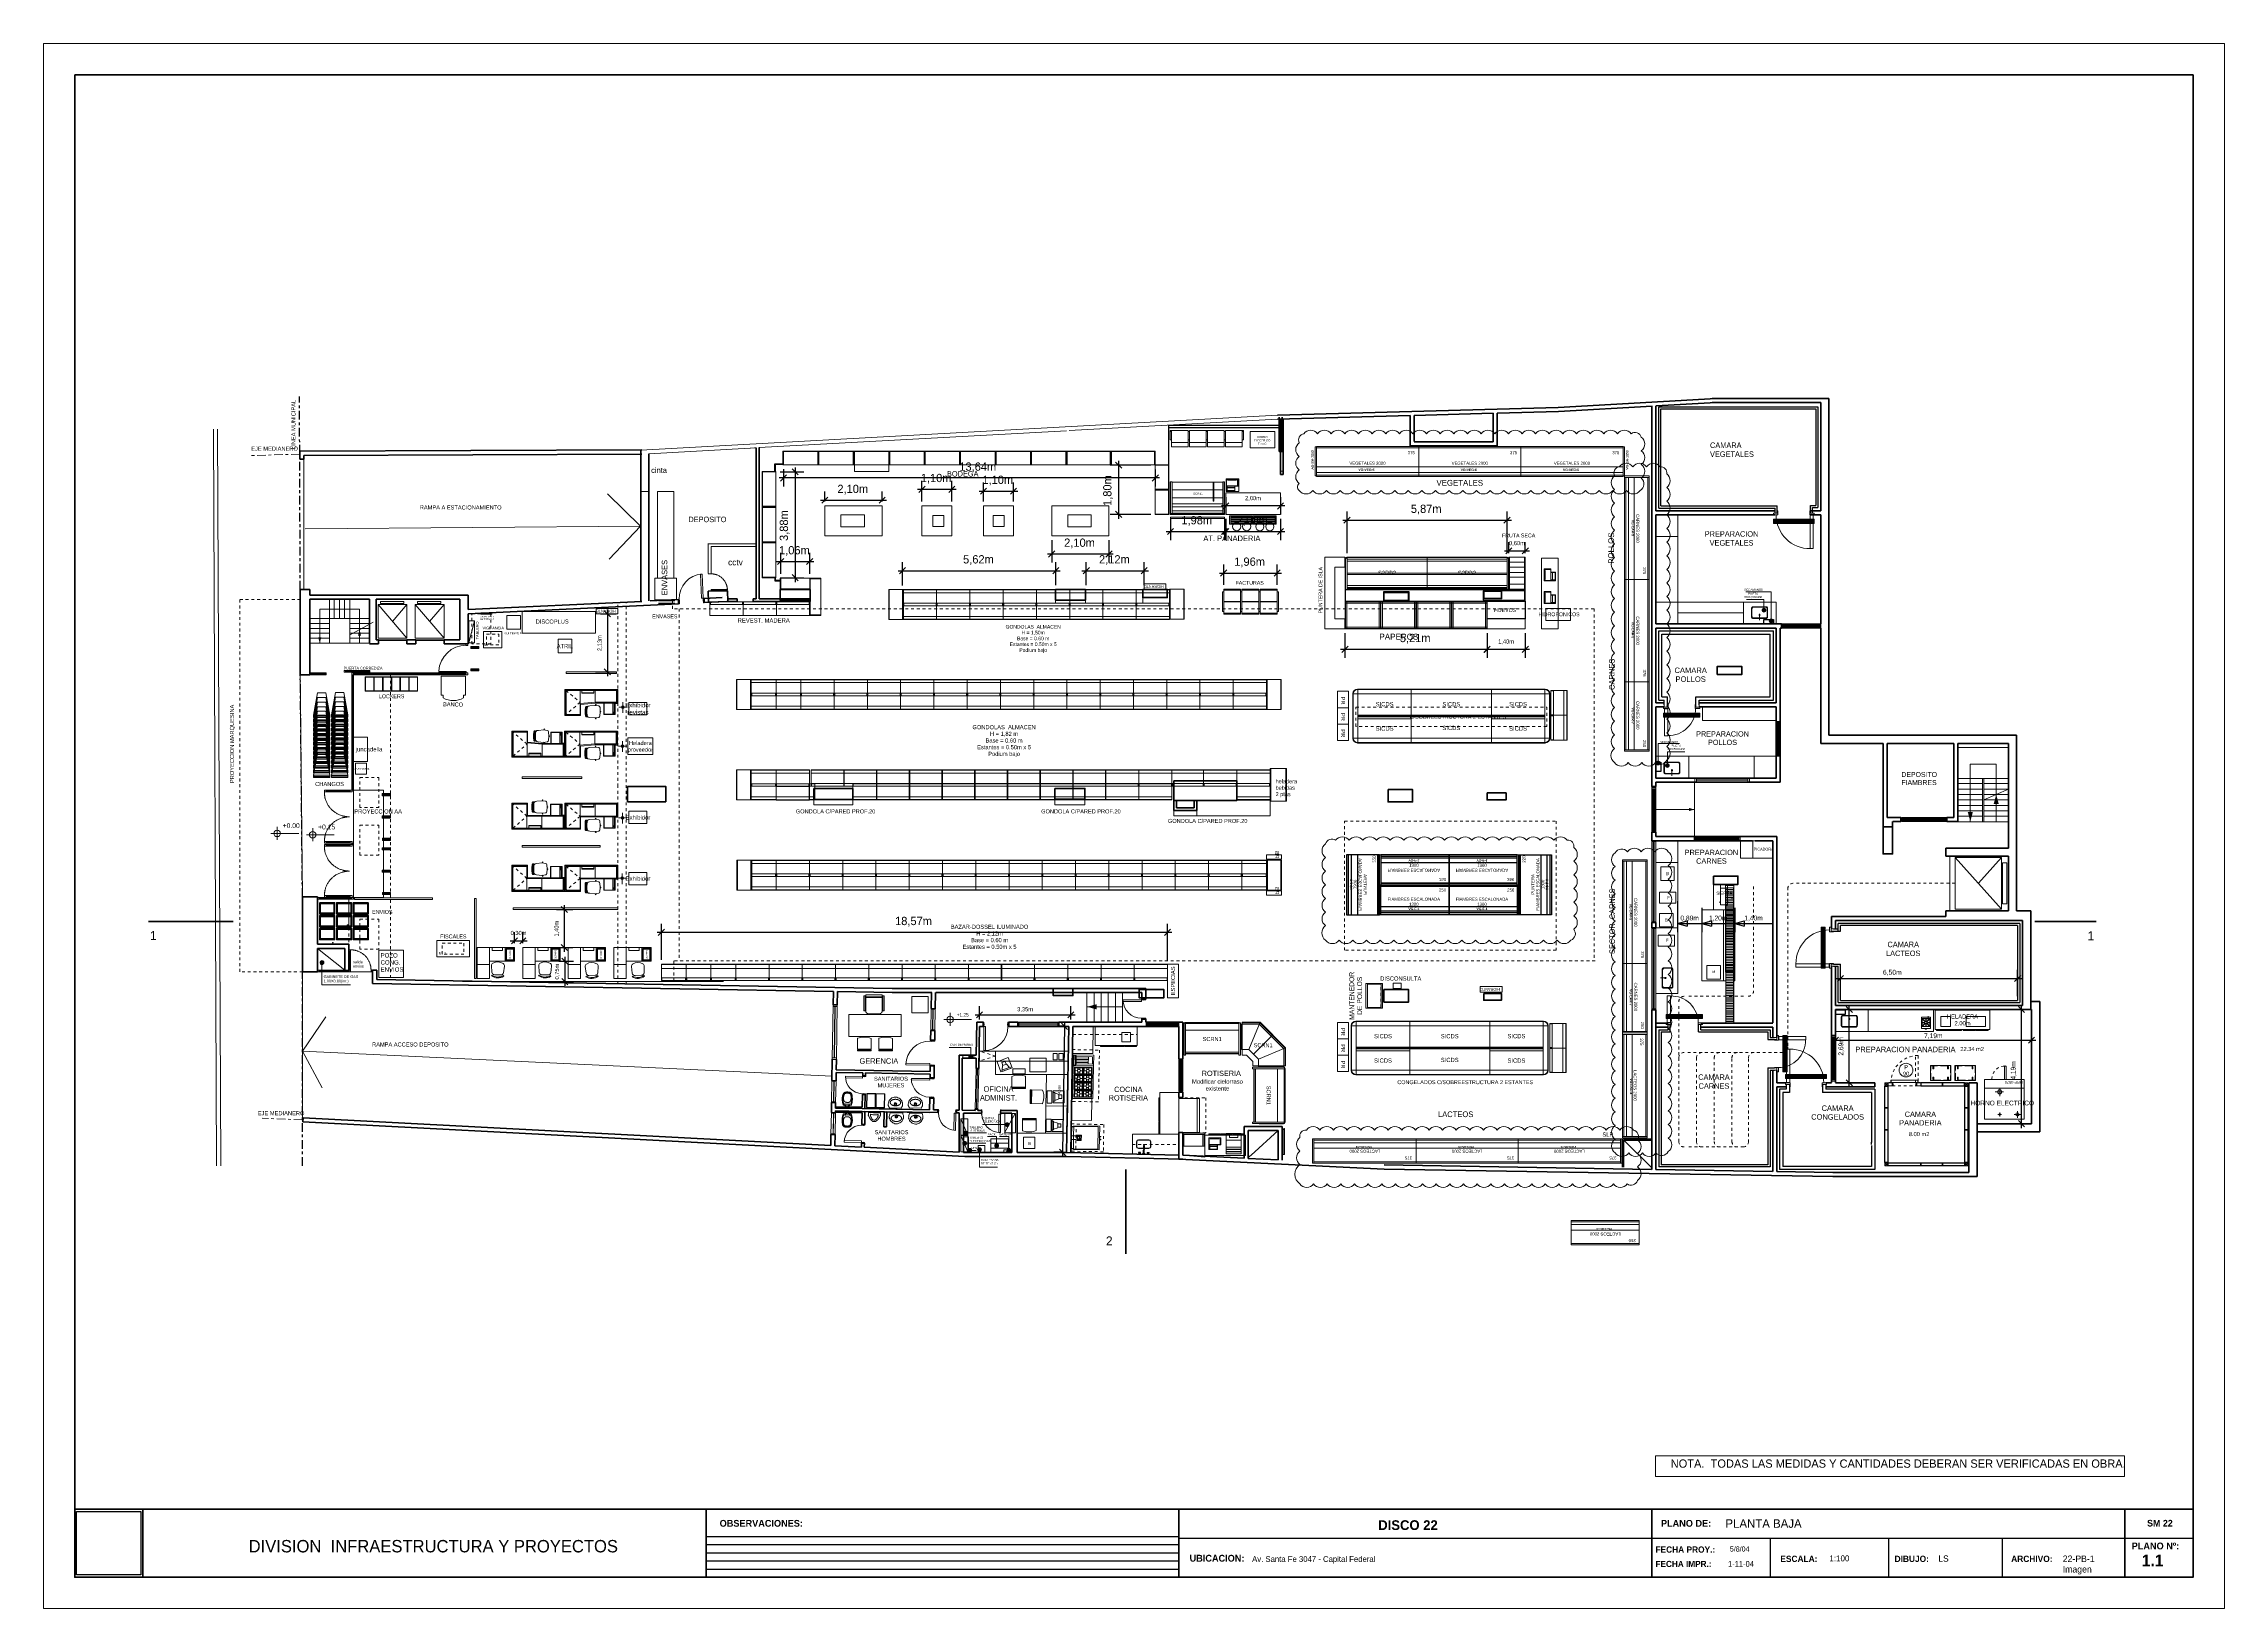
# Model space of a CAD drawing. Header units: metres. Extents: x -5.5 to 74.5, y -93.9 to -36.5.
import ezdxf

# ---------------------------------------------------------------- set-up
doc = ezdxf.new("R2010")
doc.units = ezdxf.units.M
doc.header["$LTSCALE"] = 0.508
doc.header["$PDMODE"] = 1
doc.header["$PDSIZE"] = -2
for name, pattern in [('HIDDEN', [0.375, 0.25, -0.125]), ('STYLE_01', [0.416641, 0.208282, -0.208359]), ('STYLE_06', [1.041641, 0.625, -0.208282, 0.069427, -0.138931]), ('STYLE_14', [0.277786, 0.208359, -0.069427]), ('STYLE_17', [0.694427, 0.492096, -0.202332]), ('STYLE_19', [0.347214, 0.208359, -0.138855])]:
    doc.linetypes.add(name, pattern=pattern)
for name, color, linetype in [('A-EQPM-GOND-TXT', 50, 'Continuous'), ('A-EQPM-VEGET', 111, 'Continuous'), ('carpinteria', 7, 'Continuous'), ('EQUIP. NUEVO', 7, 'Continuous'), ('EQUIPAMIENTO', 7, 'Continuous'), ('ESTRUCTURA', 7, 'Continuous'), ('lineales', 1, 'Continuous'), ('Mover', 30, 'Continuous'), ('MUROS', 7, 'Continuous'), ('Nuevo', 7, 'Continuous'), ('Nuevo-1', 160, 'Continuous'), ('p1', 7, 'Continuous'), ('PANELES', 7, 'Continuous'), ('ROTULO', 7, 'Continuous'), ('TEXTO', 7, 'Continuous'), ('VARIOS', 7, 'Continuous'), ('zz-codigo heladeras', 7, 'Continuous'), ('zz-heladeras altas', 82, 'Continuous'), ('zz-heladeras bajas', 160, 'Continuous')]:
    doc.layers.add(name, color=color, linetype=linetype)
doc.styles.add('Arial', font='ARIAL.TTF')
doc.styles.add('Arial (bold)', font='ARIALBD.TTF')
doc.styles.add('Futura', font='')
doc.styles.add('Futura (bold)', font='')
doc.styles.add('Futura Book', font='')
doc.styles.add('Geneva', font='')
doc.styles.get('Futura').set_extended_font_data('Futura')
doc.styles.get('Futura (bold)').set_extended_font_data('Futura', bold=True)
doc.styles.get('Futura Book').set_extended_font_data('Futura Book')
doc.styles.get('Geneva').set_extended_font_data('Geneva')
doc.dimstyles.new('Arch', dxfattribs={"dimtxt": 0.179036, "dimasz": 0.224482, "dimexe": 0.3175, "dimexo": 0.15875, "dimgap": 0.001587, "dimtad": 1, "dimzin": 3, "dimtxsty": 'Geneva', "dimblk": 'VW_SLASH', "dimcen": 0, "dimdle": 0.001587, "dimaunit": 1, "dimadec": 1, "dimazin": 0, "dimtfac": 0.8, "dimtix": 1, "dimtmove": 0, "dimatfit": 0, "dimldrblk": 'VW_FILLEDARROW-1', "dimfxl": 1, "dimfrac": 2, "dimtolj": 1, "dimtzin": 3, "dimarcsym": 0})
doc.dimstyles.new('ARCHI', dxfattribs={"dimtxt": 0.179036, "dimasz": 0.352847, "dimexe": 0.317, "dimexo": 0.159, "dimgap": 0.0005, "dimtad": 1, "dimzin": 3, "dimtxsty": 'Geneva', "dimblk": 'VW_FILLEDARROW', "dimcen": 0, "dimaunit": 1, "dimadec": 1, "dimazin": 0, "dimtfac": 0.8, "dimtix": 1, "dimtmove": 0, "dimatfit": 0, "dimldrblk": 'VW_FILLEDARROW-1', "dimfxl": 1, "dimfrac": 2, "dimtolj": 1, "dimtzin": 3, "dimarcsym": 0})
picture_1 = doc.add_image_def('image1.jpg', size_in_pixel=(666, 656))

# ---------------------------------------------------------------- blocks, each defined once
blk = doc.blocks.new('P.S.11_1200')
at = {"color": 0, "linetype": 'Continuous', "lineweight": 30}
blk.add_lwpolyline([(-0.6, 0.055), (0.6, 0.055), (0.6, -0.055), (-0.6, -0.055)], close=True, dxfattribs=at)
blk = doc.blocks.new('Group')
at = {"color": 0, "linetype": 'Continuous', "lineweight": 9}
for p, q in [((0.062501, 0.0625), (-0.0625, -0.0625)), ((-0.062499, 0.0625), (0.051893, -0.051892))]:
    blk.add_line(p, q, dxfattribs=at)
at = {"color": 0, "linetype": 'Continuous', "lineweight": 20, "flags": 128}
blk.add_lwpolyline([(-0.062499, 0.0625), (-0.062499, -0.0625), (0.0475, -0.0625, -0.075687018), (0.048183, -0.058029, -0.328077305), (0.062501, -0.047501), (0.062501, 0.0625)], format="xyb", close=True, dxfattribs=at)
blk = doc.blocks.new('E.11_2')
at = {"color": 0}
blk.add_blockref('Group', (0, 0), dxfattribs=at)
blk = doc.blocks.new('P.S.11_800')
at = {"color": 0, "linetype": 'Continuous', "lineweight": 30}
blk.add_lwpolyline([(-0.4, 0.055), (0.4, 0.055), (0.4, -0.055), (-0.4, -0.055)], close=True, dxfattribs=at)
blk = doc.blocks.new('Group-1')
at = {"color": 0, "linetype": 'Continuous', "lineweight": 9, "flags": 128}
blk.add_lwpolyline([(-0.195, 0.02, -0.414214), (0.055, 0.27, -0.414214), (0.305, 0.02, -0.414214), (0.055, -0.23, -0.414214)], format="xyb", close=True, dxfattribs=at)
at = {"color": 0, "insert": (0.06, 0.204), "char_height": 0.1517, "width": 0.58694, "attachment_point": 2, "line_spacing_factor": 0.96736, "style": 'Futura'}
blk.add_mtext('P\\P90', dxfattribs=at)
blk = doc.blocks.new('Group-2')
at = {"color": 0, "linetype": 'Continuous', "lineweight": 20}
blk.add_lwpolyline([(0.45, -0.445), (0.6, -0.445), (0.6, -0.555), (0.45, -0.555)], close=True, dxfattribs=at)
blk = doc.blocks.new('Group-3')
at = {"color": 0, "linetype": 'Continuous', "lineweight": 20}
blk.add_lwpolyline([(-0.6, -0.445), (-0.45, -0.445), (-0.45, -0.555), (-0.6, -0.555)], close=True, dxfattribs=at)
blk = doc.blocks.new('P.90.11')
at = {"color": 0, "linetype": 'STYLE_01', "lineweight": 9}
blk.add_line((-0.45, -0.555), (0.45, -0.555), dxfattribs=at)
blk.add_lwpolyline([(0.5, 0.555), (0.5, -0.445), (0.4, -0.445), (0.4, 0.555)], close=True, dxfattribs=at)
at = {"color": 0, "linetype": 'Continuous', "lineweight": 20}
for points in [[(-0.42, -0.555), (-0.42, -0.52302), (-0.43, -0.43773), (-0.58, -0.43773), (-0.58, -0.44839), (-0.45, -0.44839), (-0.45, -0.44839), (-0.45, -0.555)], [(0.5, -0.345), (0.30393, -0.345), (-0.49997, -0.345), (-0.48037, -0.43773), (0.28432, -0.43773), (0.48039, -0.43773)], [(0.42, -0.555), (0.42, -0.52302), (0.43, -0.43773), (0.58, -0.43773), (0.58, -0.44839), (0.45, -0.44839), (0.45, -0.44839), (0.45, -0.555)]]:
    blk.add_lwpolyline(points, close=True, dxfattribs=at)
at = {"color": 0, "linetype": 'STYLE_01', "lineweight": 5}
blk.add_arc((0.5, -0.445), 1, 90, 180, dxfattribs=at)
at = {"color": 0}
for name in ['Group-1', 'Group-3', 'Group-2']:
    blk.add_blockref(name, (0, 0), dxfattribs=at)
blk = doc.blocks.new('Group-4')
at = {"color": 0, "linetype": 'Continuous', "lineweight": 5}
blk.add_lwpolyline([(19.328787, -3.758682), (19.328787, -1.637482), (19.628787, -1.637482), (19.628787, -3.758682)], close=True, dxfattribs=at)
blk = doc.blocks.new('Group-5')
at = {"color": 0, "linetype": 'Continuous', "lineweight": 5}
for p, q in [((19.619287, -1.723882), (19.338787, -1.723882)), ((19.619287, -1.785682), (19.338787, -1.785682)), ((19.619287, -1.850682), (19.338787, -1.850682)), ((19.619287, -1.906482), (19.338787, -1.906482)), ((19.619287, -1.965582), (19.338787, -1.965582)), ((19.619287, -2.027582), (19.338787, -2.027582)), ((19.619287, -2.086582), (19.338787, -2.086582)), ((19.619287, -2.148582), (19.338787, -2.148582)), ((19.619287, -2.204782), (19.338787, -2.204782)), ((19.619287, -2.266382), (19.338787, -2.266382)), ((19.619287, -2.325382), (19.338787, -2.325382)), ((19.619287, -2.384482), (19.338787, -2.384482)), ((19.619287, -2.440382), (19.338787, -2.440382)), ((19.619287, -2.502282), (19.338787, -2.502282)), ((19.619287, -2.567082), (19.338787, -2.567082)), ((19.619287, -2.623382), (19.338787, -2.623382)), ((19.619287, -2.685182), (19.338787, -2.685182)), ((19.619287, -2.743982), (19.338787, -2.743982)), ((19.619287, -2.803282), (19.338787, -2.803282)), ((19.619287, -2.865082), (19.338787, -2.865082)), ((19.619287, -2.921082), (19.338787, -2.921082)), ((19.619287, -2.982982), (19.338787, -2.982982)), ((19.619287, -3.042082), (19.338787, -3.042082)), ((19.619287, -3.100982), (19.338787, -3.100982)), ((19.619287, -3.163082), (19.338787, -3.163082)), ((19.619287, -3.218882), (19.338787, -3.218882)), ((19.619287, -3.283882), (19.338787, -3.283882)), ((19.619287, -3.340082), (19.338787, -3.340082)), ((19.619287, -3.398882), (19.338787, -3.398882)), ((19.619287, -3.460882), (19.338787, -3.460882)), ((19.619287, -3.519782), (19.338787, -3.519782)), ((19.619287, -3.581682), (19.338787, -3.581682)), ((19.619287, -3.637782), (19.338787, -3.637782))]:
    blk.add_line(p, q, dxfattribs=at)
blk.add_lwpolyline([(19.338787, -3.699582), (19.338787, -1.723882), (19.619287, -1.723882), (19.619287, -3.699582)], close=True, dxfattribs=at)
at = {"color": 0}
blk.add_blockref('Group-4', (0, 0), dxfattribs=at)
blk = doc.blocks.new('Group-6')
at = {"color": 0, "linetype": 'Continuous', "lineweight": 5}
blk.add_lwpolyline([(19.328787, -2.691182), (19.328787, -0.569982), (19.628787, -0.569982), (19.628787, -2.691182)], close=True, dxfattribs=at)
blk = doc.blocks.new('Group-7')
at = {"color": 0, "linetype": 'Continuous', "lineweight": 5}
for p, q in [((19.619287, -0.656382), (19.338787, -0.656382)), ((19.619287, -0.718182), (19.338787, -0.718182)), ((19.619287, -0.783182), (19.338787, -0.783182)), ((19.619287, -0.838982), (19.338787, -0.838982)), ((19.619287, -0.898082), (19.338787, -0.898082)), ((19.619287, -0.960082), (19.338787, -0.960082)), ((19.619287, -1.019082), (19.338787, -1.019082)), ((19.619287, -1.081082), (19.338787, -1.081082)), ((19.619287, -1.137282), (19.338787, -1.137282)), ((19.619287, -1.198882), (19.338787, -1.198882)), ((19.619287, -1.257882), (19.338787, -1.257882)), ((19.619287, -1.316982), (19.338787, -1.316982)), ((19.619287, -1.372882), (19.338787, -1.372882)), ((19.619287, -1.434782), (19.338787, -1.434782)), ((19.619287, -1.499582), (19.338787, -1.499582)), ((19.619287, -1.555882), (19.338787, -1.555882)), ((19.619287, -1.617682), (19.338787, -1.617682)), ((19.619287, -1.676482), (19.338787, -1.676482)), ((19.619287, -1.735782), (19.338787, -1.735782)), ((19.619287, -1.797582), (19.338787, -1.797582)), ((19.619287, -1.853582), (19.338787, -1.853582)), ((19.619287, -1.915482), (19.338787, -1.915482)), ((19.619287, -1.974582), (19.338787, -1.974582)), ((19.619287, -2.033482), (19.338787, -2.033482)), ((19.619287, -2.095582), (19.338787, -2.095582)), ((19.619287, -2.151382), (19.338787, -2.151382)), ((19.619287, -2.216382), (19.338787, -2.216382)), ((19.619287, -2.272582), (19.338787, -2.272582)), ((19.619287, -2.331382), (19.338787, -2.331382)), ((19.619287, -2.393382), (19.338787, -2.393382)), ((19.619287, -2.452282), (19.338787, -2.452282)), ((19.619287, -2.514182), (19.338787, -2.514182)), ((19.619287, -2.570282), (19.338787, -2.570282))]:
    blk.add_line(p, q, dxfattribs=at)
blk.add_lwpolyline([(19.338787, -2.632082), (19.338787, -0.656382), (19.619287, -0.656382), (19.619287, -2.632082)], close=True, dxfattribs=at)
at = {"color": 0}
blk.add_blockref('Group-6', (0, 0), dxfattribs=at)
blk = doc.blocks.new('Group-8')
at = {"color": 0, "linetype": 'Continuous', "lineweight": 5}
blk.add_lwpolyline([(19.334387, -5.623382), (19.334387, -3.502182), (19.634387, -3.502182), (19.634387, -5.623382)], close=True, dxfattribs=at)
blk = doc.blocks.new('Group-9')
at = {"color": 0, "linetype": 'Continuous', "lineweight": 5}
for p, q in [((19.624887, -3.588582), (19.344387, -3.588582)), ((19.624887, -3.650382), (19.344387, -3.650382)), ((19.624887, -3.715382), (19.344387, -3.715382)), ((19.624887, -3.771182), (19.344387, -3.771182)), ((19.624887, -3.830282), (19.344387, -3.830282)), ((19.624887, -3.892282), (19.344387, -3.892282)), ((19.624887, -3.951282), (19.344387, -3.951282)), ((19.624887, -4.013282), (19.344387, -4.013282)), ((19.624887, -4.069482), (19.344387, -4.069482)), ((19.624887, -4.131082), (19.344387, -4.131082)), ((19.624887, -4.190082), (19.344387, -4.190082)), ((19.624887, -4.249182), (19.344387, -4.249182)), ((19.624887, -4.305082), (19.344387, -4.305082)), ((19.624887, -4.366982), (19.344387, -4.366982)), ((19.624887, -4.431782), (19.344387, -4.431782)), ((19.624887, -4.488082), (19.344387, -4.488082)), ((19.624887, -4.549882), (19.344387, -4.549882)), ((19.624887, -4.608682), (19.344387, -4.608682)), ((19.624887, -4.667982), (19.344387, -4.667982)), ((19.624887, -4.729782), (19.344387, -4.729782)), ((19.624887, -4.785782), (19.344387, -4.785782)), ((19.624887, -4.847682), (19.344387, -4.847682)), ((19.624887, -4.906782), (19.344387, -4.906782)), ((19.624887, -4.965682), (19.344387, -4.965682)), ((19.624887, -5.027782), (19.344387, -5.027782)), ((19.624887, -5.083582), (19.344387, -5.083582)), ((19.624887, -5.148582), (19.344387, -5.148582)), ((19.624887, -5.204782), (19.344387, -5.204782)), ((19.624887, -5.263582), (19.344387, -5.263582)), ((19.624887, -5.325582), (19.344387, -5.325582)), ((19.624887, -5.384482), (19.344387, -5.384482)), ((19.624887, -5.446382), (19.344387, -5.446382)), ((19.624887, -5.502482), (19.344387, -5.502482))]:
    blk.add_line(p, q, dxfattribs=at)
blk.add_lwpolyline([(19.344387, -5.564282), (19.344387, -3.588582), (19.624887, -3.588582), (19.624887, -5.564282)], close=True, dxfattribs=at)
at = {"color": 0}
blk.add_blockref('Group-8', (0, 0), dxfattribs=at)
blk = doc.blocks.new('inodoro 1')
at = {"color": 0, "linetype": 'Continuous', "lineweight": 5}
for p, q in [((-0.09, 0.12), (-0.09, -0.15)), ((-0.05, 0.13), (-0.05, -0.16))]:
    blk.add_line(p, q, dxfattribs=at)
for points in [[(-0.05, -0.16), (-0.16, -0.19), (-0.27, -0.2), (-0.38, -0.19), (-0.46, -0.18), (-0.51, -0.15), (-0.53, -0.11), (-0.54, -0.06), (-0.54, 0.03), (-0.53, 0.08), (-0.51, 0.12), (-0.45, 0.15), (-0.36, 0.17), (-0.3, 0.18), (-0.21, 0.17), (-0.15, 0.16), (-0.05, 0.13)], [(-0.09, -0.15), (-0.18, -0.17), (-0.29, -0.18), (-0.38, -0.18), (-0.46, -0.16), (-0.5, -0.14), (-0.52, -0.1), (-0.53, -0.06), (-0.53, 0.03), (-0.52, 0.07), (-0.5, 0.1), (-0.45, 0.13), (-0.37, 0.15), (-0.32, 0.16), (-0.23, 0.15), (-0.18, 0.14), (-0.09, 0.12)], [(-0.16, 0.01), (-0.16, -0.02), (-0.16, -0.07), (-0.17, -0.1), (-0.21, -0.13), (-0.27, -0.15), (-0.35, -0.15), (-0.44, -0.14), (-0.48, -0.11), (-0.49, -0.07), (-0.5, -0.02), (-0.49, 0.05), (-0.48, 0.08), (-0.44, 0.11), (-0.39, 0.12), (-0.34, 0.13), (-0.3, 0.13), (-0.24, 0.12), (-0.2, 0.1), (-0.18, 0.08), (-0.16, 0.04), (-0.16, 0.01)], [(-0.095, 0.088), (-0.093, 0.09), (-0.087, 0.09), (-0.083, 0.086), (-0.08, 0.079), (-0.08, 0.071), (-0.083, 0.064), (-0.087, 0.06), (-0.093, 0.06), (-0.097, 0.064), (-0.1, 0.071), (-0.1, 0.079), (-0.097, 0.086), (-0.095, 0.088)], [(-0.032, 0.049), (-0.029, 0.056), (-0.031, 0.072), (-0.04, 0.085), (-0.046, 0.088)], [(-0.043, -0.065), (-0.024, -0.058), (0, -0.024), (0, 0.016), (-0.025, 0.049), (-0.045, 0.056)], [(-0.095, -0.072), (-0.093, -0.07), (-0.087, -0.07), (-0.083, -0.074), (-0.08, -0.081), (-0.08, -0.089), (-0.083, -0.096), (-0.087, -0.1), (-0.093, -0.1), (-0.097, -0.096), (-0.1, -0.089), (-0.1, -0.081), (-0.097, -0.074), (-0.095, -0.072)], [(-0.046, -0.098), (-0.04, -0.095), (-0.031, -0.082), (-0.029, -0.066), (-0.032, -0.059)]]:
    blk.add_open_spline(points, degree=2, dxfattribs=at)
blk = doc.blocks.new('Group-10')
at = {"color": 0, "linetype": 'Continuous', "lineweight": 5}
for p, q in [((-21.275013, 5.966618), (-20.975013, 5.966618)), ((-21.130013, 6.146618), (-21.130013, 5.756618))]:
    blk.add_line(p, q, dxfattribs=at)
at = {"color": 0, "linetype": 'Continuous', "lineweight": 5, "flags": 128}
blk.add_lwpolyline([(-21.177013, 5.966618, -0.414213562), (-21.127013, 6.016618, -0.414213562), (-21.077013, 5.966618, -0.414213562), (-21.127013, 5.916618, -0.414213562)], format="xyb", close=True, dxfattribs=at)
blk = doc.blocks.new('Group-11')
at = {"color": 0, "linetype": 'Continuous', "lineweight": 5}
for p, q in [((-21.280013, 4.538618), (-20.980013, 4.538618)), ((-21.135013, 4.718618), (-21.135013, 4.328618))]:
    blk.add_line(p, q, dxfattribs=at)
at = {"color": 0, "linetype": 'Continuous', "lineweight": 5, "flags": 128}
blk.add_lwpolyline([(-21.182013, 4.538618, -0.414213562), (-21.132013, 4.588618, -0.414213562), (-21.082013, 4.538618, -0.414213562), (-21.132013, 4.488618, -0.414213562)], format="xyb", close=True, dxfattribs=at)
blk = doc.blocks.new('Group-12')
at = {"color": 0, "linetype": 'Continuous', "lineweight": 5}
for p, q in [((-21.282013, 1.908618), (-20.982013, 1.908618)), ((-21.137013, 2.088618), (-21.137013, 1.698618))]:
    blk.add_line(p, q, dxfattribs=at)
at = {"color": 0, "linetype": 'Continuous', "lineweight": 5, "flags": 128}
blk.add_lwpolyline([(-21.184013, 1.908618, -0.414213562), (-21.134013, 1.958618, -0.414213562), (-21.084013, 1.908618, -0.414213562), (-21.134013, 1.858618, -0.414213562)], format="xyb", close=True, dxfattribs=at)
blk = doc.blocks.new('Group-13')
at = {"color": 0, "linetype": 'Continuous', "lineweight": 5}
for p, q in [((-21.297013, -0.311382), (-20.997013, -0.311382)), ((-21.152013, -0.131382), (-21.152013, -0.521382))]:
    blk.add_line(p, q, dxfattribs=at)
at = {"color": 0, "linetype": 'Continuous', "lineweight": 5, "flags": 128}
blk.add_lwpolyline([(-21.199013, -0.311382, -0.414213562), (-21.149013, -0.261382, -0.414213562), (-21.099013, -0.311382, -0.414213562), (-21.149013, -0.361382, -0.414213562)], format="xyb", close=True, dxfattribs=at)
blk = doc.blocks.new('G. BAZAR 60X1.22')
at = {"color": 0, "linetype": 'Continuous', "lineweight": 9}
for p, q in [((0.02, 0), (0.02, -0.095)), ((1.2, 0), (1.2, -0.095)), ((0, -0.585), (1.22, -0.585))]:
    blk.add_line(p, q, dxfattribs=at)
at = {"color": 0, "linetype": 'Continuous', "lineweight": 5}
blk.add_lwpolyline([(0, 0), (1.22, 0), (1.22, -0.6), (0, -0.6)], close=True, dxfattribs=at)
at = {"color": 0, "linetype": 'Continuous', "lineweight": 20}
for points in [[(1.22, -0.095), (0, -0.095), (0, 0), (1.22, 0)], [(1.22, -0.6), (0, -0.6), (0, -0.095), (1.22, -0.095)], [(1.22, -0.6), (0, -0.6), (0, -0.435), (1.22, -0.435)]]:
    blk.add_lwpolyline(points, close=True, dxfattribs=at)
blk = doc.blocks.new('Group-14')
at = {"color": 0, "linetype": 'Continuous', "lineweight": 5}
for points in [[(17.354, 3.667), (17.358, 3.671), (17.367, 3.671), (17.375, 3.664), (17.38, 3.653), (17.38, 3.64), (17.375, 3.629), (17.367, 3.623), (17.358, 3.623), (17.35, 3.629), (17.345, 3.64), (17.345, 3.653), (17.35, 3.664), (17.354, 3.667)], [(17.356, 3.66), (17.359, 3.662), (17.365, 3.662), (17.371, 3.658), (17.374, 3.651), (17.374, 3.643), (17.371, 3.636), (17.365, 3.632), (17.359, 3.632), (17.353, 3.636), (17.35, 3.643), (17.35, 3.651), (17.353, 3.658), (17.356, 3.66)]]:
    blk.add_open_spline(points, degree=2, dxfattribs=at)
blk = doc.blocks.new('Group-15')
at = {"color": 0, "linetype": 'Continuous', "lineweight": 5}
for p, q in [((17.068987, 3.593618), (17.068987, 3.875618)), ((17.083987, 3.875618), (17.085987, 3.885618)), ((17.083987, 3.593618), (17.083987, 3.875618)), ((17.085987, 3.583618), (17.083987, 3.593618)), ((17.085987, 3.885618), (17.088987, 3.894618)), ((17.088987, 3.574618), (17.085987, 3.583618)), ((17.088987, 3.894618), (17.089987, 3.903618)), ((17.089987, 3.566618), (17.088987, 3.574618)), ((17.089987, 3.903618), (17.093987, 3.910618)), ((17.093987, 3.558618), (17.089987, 3.566618)), ((17.093987, 3.910618), (17.098987, 3.917618)), ((17.098987, 3.551618), (17.093987, 3.558618)), ((17.098987, 3.917618), (17.103987, 3.922618)), ((17.103987, 3.546618), (17.098987, 3.551618)), ((17.103987, 3.922618), (17.110987, 3.926618)), ((17.110987, 3.542618), (17.103987, 3.546618)), ((17.110987, 3.926618), (17.117987, 3.929618)), ((17.117987, 3.539618), (17.110987, 3.542618)), ((17.117987, 3.929618), (17.123987, 3.930618)), ((17.123987, 3.538618), (17.117987, 3.539618)), ((17.123987, 3.951618), (17.601987, 3.951618)), ((17.123987, 3.930618), (17.362987, 3.930618)), ((17.601987, 3.538618), (17.123987, 3.538618)), ((17.601987, 3.517618), (17.123987, 3.517618)), ((17.362987, 3.930618), (17.601987, 3.930618)), ((17.362987, 3.691618), (17.362987, 3.451618)), ((17.601987, 3.930618), (17.608987, 3.929618)), ((17.608987, 3.539618), (17.601987, 3.538618)), ((17.608987, 3.929618), (17.615987, 3.926618)), ((17.615987, 3.542618), (17.608987, 3.539618)), ((17.615987, 3.926618), (17.619987, 3.922618)), ((17.619987, 3.546618), (17.615987, 3.542618)), ((17.619987, 3.922618), (17.628987, 3.917618)), ((17.628987, 3.551618), (17.619987, 3.546618)), ((17.628987, 3.917618), (17.631987, 3.910618)), ((17.631987, 3.558618), (17.628987, 3.551618)), ((17.631987, 3.910618), (17.635987, 3.903618)), ((17.635987, 3.566618), (17.631987, 3.558618)), ((17.635987, 3.903618), (17.641987, 3.894618)), ((17.641987, 3.574618), (17.635987, 3.566618)), ((17.641987, 3.894618), (17.641987, 3.885618)), ((17.641987, 3.885618), (17.641987, 3.875618)), ((17.641987, 3.875618), (17.641987, 3.593618)), ((17.641987, 3.593618), (17.641987, 3.583618)), ((17.641987, 3.583618), (17.641987, 3.574618)), ((17.656987, 3.875618), (17.656987, 3.593618))]:
    blk.add_line(p, q, dxfattribs=at)
for points in [[(17.068987, 3.875618), (17.071987, 3.901618), (17.076987, 3.913618), (17.081987, 3.924618), (17.088987, 3.934618), (17.096987, 3.941618), (17.105987, 3.947618), (17.114987, 3.950618), (17.123987, 3.951618)], [(17.123987, 3.517618), (17.114987, 3.518618), (17.105987, 3.521618), (17.096987, 3.527618), (17.088987, 3.534618), (17.081987, 3.544618), (17.076987, 3.555618), (17.071987, 3.567618), (17.068987, 3.580618), (17.068987, 3.593618)], [(17.601987, 3.951618), (17.610987, 3.950618), (17.619987, 3.947618), (17.628987, 3.941618), (17.636987, 3.934618), (17.643987, 3.924618), (17.648987, 3.913618), (17.653987, 3.901618), (17.656987, 3.889618), (17.656987, 3.875618)], [(17.656987, 3.593618), (17.656987, 3.580618), (17.653987, 3.567618), (17.648987, 3.555618), (17.643987, 3.544618), (17.636987, 3.534618), (17.628987, 3.527618), (17.619987, 3.521618), (17.610987, 3.518618), (17.601987, 3.517618)]]:
    blk.add_lwpolyline(points, dxfattribs=at)
at = {"color": 0}
blk.add_blockref('Group-14', (0, 0), dxfattribs=at)
blk = doc.blocks.new('Group-16')
at = {"color": 0, "linetype": 'Continuous', "lineweight": 5}
for points in [[(20.568, 9.367), (20.572, 9.371), (20.581, 9.371), (20.589, 9.364), (20.594, 9.353), (20.594, 9.34), (20.589, 9.329), (20.581, 9.323), (20.572, 9.323), (20.564, 9.329), (20.559, 9.34), (20.559, 9.353), (20.564, 9.364), (20.568, 9.367)], [(20.57, 9.36), (20.573, 9.362), (20.579, 9.362), (20.585, 9.358), (20.588, 9.351), (20.588, 9.343), (20.585, 9.336), (20.579, 9.332), (20.573, 9.332), (20.567, 9.336), (20.564, 9.343), (20.564, 9.351), (20.567, 9.358), (20.57, 9.36)]]:
    blk.add_open_spline(points, degree=2, dxfattribs=at)
blk = doc.blocks.new('Group-17')
at = {"color": 0, "linetype": 'Continuous', "lineweight": 5}
for p, q in [((20.302987, 9.594618), (20.303987, 9.603618)), ((20.303987, 9.603618), (20.307987, 9.610618)), ((20.307987, 9.610618), (20.312987, 9.617618)), ((20.312987, 9.617618), (20.317987, 9.622618)), ((20.317987, 9.622618), (20.324987, 9.626618)), ((20.324987, 9.626618), (20.331987, 9.629618)), ((20.331987, 9.629618), (20.337987, 9.630618)), ((20.337987, 9.651618), (20.815987, 9.651618)), ((20.337987, 9.630618), (20.576987, 9.630618)), ((20.576987, 9.630618), (20.815987, 9.630618)), ((20.815987, 9.630618), (20.822987, 9.629618)), ((20.822987, 9.629618), (20.829987, 9.626618)), ((20.829987, 9.626618), (20.833987, 9.622618)), ((20.833987, 9.622618), (20.842987, 9.617618)), ((20.842987, 9.617618), (20.845987, 9.610618)), ((20.845987, 9.610618), (20.849987, 9.603618)), ((20.849987, 9.603618), (20.855987, 9.594618)), ((20.282987, 9.293618), (20.282987, 9.575618)), ((20.297987, 9.575618), (20.299987, 9.585618)), ((20.297987, 9.293618), (20.297987, 9.575618)), ((20.299987, 9.283618), (20.297987, 9.293618)), ((20.299987, 9.585618), (20.302987, 9.594618)), ((20.302987, 9.274618), (20.299987, 9.283618)), ((20.303987, 9.266618), (20.302987, 9.274618)), ((20.307987, 9.258618), (20.303987, 9.266618)), ((20.312987, 9.251618), (20.307987, 9.258618)), ((20.317987, 9.246618), (20.312987, 9.251618)), ((20.324987, 9.242618), (20.317987, 9.246618)), ((20.331987, 9.239618), (20.324987, 9.242618)), ((20.337987, 9.238618), (20.331987, 9.239618)), ((20.815987, 9.238618), (20.337987, 9.238618)), ((20.815987, 9.217618), (20.337987, 9.217618)), ((20.576987, 9.391618), (20.576987, 9.151618)), ((20.822987, 9.239618), (20.815987, 9.238618)), ((20.829987, 9.242618), (20.822987, 9.239618)), ((20.833987, 9.246618), (20.829987, 9.242618)), ((20.842987, 9.251618), (20.833987, 9.246618)), ((20.845987, 9.258618), (20.842987, 9.251618)), ((20.849987, 9.266618), (20.845987, 9.258618)), ((20.855987, 9.274618), (20.849987, 9.266618)), ((20.855987, 9.594618), (20.855987, 9.585618)), ((20.855987, 9.585618), (20.855987, 9.575618)), ((20.855987, 9.575618), (20.855987, 9.293618)), ((20.855987, 9.293618), (20.855987, 9.283618)), ((20.855987, 9.283618), (20.855987, 9.274618)), ((20.870987, 9.575618), (20.870987, 9.293618))]:
    blk.add_line(p, q, dxfattribs=at)
for points in [[(20.282987, 9.575618), (20.285987, 9.601618), (20.290987, 9.613618), (20.295987, 9.624618), (20.302987, 9.634618), (20.310987, 9.641618), (20.319987, 9.647618), (20.328987, 9.650618), (20.337987, 9.651618)], [(20.815987, 9.651618), (20.824987, 9.650618), (20.833987, 9.647618), (20.842987, 9.641618), (20.850987, 9.634618), (20.857987, 9.624618), (20.862987, 9.613618), (20.867987, 9.601618), (20.870987, 9.589618), (20.870987, 9.575618)], [(20.337987, 9.217618), (20.328987, 9.218618), (20.319987, 9.221618), (20.310987, 9.227618), (20.302987, 9.234618), (20.295987, 9.244618), (20.290987, 9.255618), (20.285987, 9.267618), (20.282987, 9.280618), (20.282987, 9.293618)], [(20.870987, 9.293618), (20.870987, 9.280618), (20.867987, 9.267618), (20.862987, 9.255618), (20.857987, 9.244618), (20.850987, 9.234618), (20.842987, 9.227618), (20.833987, 9.221618), (20.824987, 9.218618), (20.815987, 9.217618)]]:
    blk.add_lwpolyline(points, dxfattribs=at)
at = {"color": 0}
blk.add_blockref('Group-16', (0, 0), dxfattribs=at)
blk = doc.blocks.new('Group-18')
at = {"color": 0, "linetype": 'Continuous', "lineweight": 5}
for points in [[(17.582987, 9.820518), (19.982987, 9.820518), (19.982987, 9.020518), (17.582987, 9.020518)], [(17.582987, 9.422518), (19.982987, 9.422518), (19.982987, 9.820518), (17.582987, 9.820518)]]:
    blk.add_lwpolyline(points, close=True, dxfattribs=at)
blk = doc.blocks.new('Group-19')
at = {"color": 0, "linetype": 'Continuous', "lineweight": 5}
for points in [[(23.861, -5.448), (23.865, -5.444), (23.874, -5.444), (23.882, -5.451), (23.887, -5.462), (23.887, -5.475), (23.882, -5.486), (23.874, -5.492), (23.865, -5.492), (23.857, -5.486), (23.852, -5.475), (23.852, -5.462), (23.857, -5.451), (23.861, -5.448)], [(23.864, -5.455), (23.867, -5.453), (23.873, -5.453), (23.879, -5.457), (23.882, -5.464), (23.882, -5.472), (23.879, -5.479), (23.873, -5.483), (23.867, -5.483), (23.861, -5.479), (23.858, -5.472), (23.858, -5.464), (23.861, -5.457), (23.864, -5.455)]]:
    blk.add_open_spline(points, degree=2, dxfattribs=at)
blk = doc.blocks.new('Group-20')
at = {"color": 0, "linetype": 'Continuous', "lineweight": 5}
for p, q in [((23.574987, -5.697382), (23.574987, -5.415382)), ((23.589987, -5.396382), (23.595987, -5.388382)), ((23.589987, -5.405382), (23.589987, -5.396382)), ((23.589987, -5.415382), (23.589987, -5.405382)), ((23.589987, -5.697382), (23.589987, -5.415382)), ((23.595987, -5.388382), (23.599987, -5.380382)), ((23.599987, -5.380382), (23.602987, -5.373382)), ((23.602987, -5.373382), (23.611987, -5.368382)), ((23.611987, -5.368382), (23.615987, -5.364382)), ((23.615987, -5.364382), (23.622987, -5.361382)), ((23.622987, -5.361382), (23.629987, -5.360382)), ((23.629987, -5.339382), (24.107987, -5.339382)), ((23.629987, -5.360382), (24.107987, -5.360382)), ((23.868987, -5.513382), (23.868987, -5.273382)), ((24.107987, -5.360382), (24.113987, -5.361382)), ((24.113987, -5.361382), (24.120987, -5.364382)), ((24.120987, -5.364382), (24.127987, -5.368382)), ((24.127987, -5.368382), (24.132987, -5.373382)), ((24.132987, -5.373382), (24.137987, -5.380382)), ((24.137987, -5.380382), (24.141987, -5.388382)), ((24.141987, -5.388382), (24.142987, -5.396382)), ((24.142987, -5.396382), (24.145987, -5.405382)), ((24.145987, -5.405382), (24.147987, -5.415382)), ((24.147987, -5.415382), (24.147987, -5.697382)), ((24.162987, -5.415382), (24.162987, -5.697382)), ((23.589987, -5.707382), (23.589987, -5.697382)), ((23.589987, -5.716382), (23.589987, -5.707382)), ((23.595987, -5.725382), (23.589987, -5.716382)), ((23.599987, -5.732382), (23.595987, -5.725382)), ((23.602987, -5.739382), (23.599987, -5.732382)), ((23.611987, -5.744382), (23.602987, -5.739382)), ((23.615987, -5.748382), (23.611987, -5.744382)), ((23.622987, -5.751382), (23.615987, -5.748382)), ((23.629987, -5.752382), (23.622987, -5.751382)), ((23.868987, -5.752382), (23.629987, -5.752382)), ((24.107987, -5.773382), (23.629987, -5.773382)), ((24.107987, -5.752382), (23.868987, -5.752382)), ((24.113987, -5.751382), (24.107987, -5.752382)), ((24.120987, -5.748382), (24.113987, -5.751382)), ((24.127987, -5.744382), (24.120987, -5.748382)), ((24.132987, -5.739382), (24.127987, -5.744382)), ((24.137987, -5.732382), (24.132987, -5.739382)), ((24.141987, -5.725382), (24.137987, -5.732382)), ((24.142987, -5.716382), (24.141987, -5.725382)), ((24.145987, -5.707382), (24.142987, -5.716382)), ((24.147987, -5.697382), (24.145987, -5.707382))]:
    blk.add_line(p, q, dxfattribs=at)
for points in [[(23.574987, -5.415382), (23.574987, -5.402382), (23.577987, -5.389382), (23.582987, -5.377382), (23.587987, -5.366382), (23.594987, -5.356382), (23.602987, -5.349382), (23.611987, -5.343382), (23.620987, -5.340382), (23.629987, -5.339382)], [(24.107987, -5.339382), (24.116987, -5.340382), (24.125987, -5.343382), (24.134987, -5.349382), (24.142987, -5.356382), (24.149987, -5.366382), (24.154987, -5.377382), (24.159987, -5.389382), (24.162987, -5.402382), (24.162987, -5.415382)], [(23.629987, -5.773382), (23.620987, -5.772382), (23.611987, -5.769382), (23.602987, -5.763382), (23.594987, -5.756382), (23.587987, -5.746382), (23.582987, -5.735382), (23.577987, -5.723382), (23.574987, -5.711382), (23.574987, -5.697382)], [(24.162987, -5.697382), (24.159987, -5.723382), (24.154987, -5.735382), (24.149987, -5.746382), (24.142987, -5.756382), (24.134987, -5.763382), (24.125987, -5.769382), (24.116987, -5.772382), (24.107987, -5.773382)]]:
    blk.add_lwpolyline(points, dxfattribs=at)
at = {"color": 0}
blk.add_blockref('Group-19', (0, 0), dxfattribs=at)
blk = doc.blocks.new('Group-21')
at = {"color": 0, "linetype": 'Continuous', "lineweight": 5}
for p, q in [((19.144087, -0.674382), (19.396087, -0.674382)), ((19.144087, -1.191382), (19.093687, -1.191382)), ((19.396087, -1.191382), (19.436387, -1.191382))]:
    blk.add_line(p, q, dxfattribs=at)
blk.add_lwpolyline([(19.144087, -0.533382), (19.396087, -0.533382), (19.396087, -1.285382), (19.144087, -1.285382)], close=True, dxfattribs=at)
blk = doc.blocks.new('Group-22')
at = {"color": 0, "linetype": 'Continuous', "lineweight": 5}
for p, q in [((19.638, -1.069), (19.537, -1.069)), ((19.537, -1.069), (19.638, -1.069))]:
    blk.add_line(p, q, dxfattribs=at)
blk.add_lwpolyline([(18.882, -0.533), (19.638, -0.533), (19.638, -1.473), (18.882, -1.473)], close=True, dxfattribs=at)
at = {"color": 0}
blk.add_blockref('Group-21', (0, 0), dxfattribs=at)
at = {"color": 0, "insert": (18.99, -0.798), "char_height": 0.1146, "width": 0.52917, "attachment_point": 1, "line_spacing_factor": 0.96736, "style": 'Futura'}
blk.add_mtext('SIERRA', dxfattribs=at)
blk = doc.blocks.new('Group-23')
at = {"color": 0, "linetype": 'Continuous', "lineweight": 5}
blk.add_lwpolyline([(16.949, 0.107), (17.449, 0.107), (17.449, -0.393), (16.949, -0.393)], close=True, dxfattribs=at)
at = {"color": 0, "insert": (17.142, -0.076), "char_height": 0.121, "attachment_point": 1, "line_spacing_factor": 0.96736, "style": 'Futura'}
blk.add_mtext('B', dxfattribs=at)
blk = doc.blocks.new('Group-24')
at = {"color": 0, "linetype": 'Continuous', "lineweight": 5}
blk.add_lwpolyline([(17.509, -0.824), (17.509, -1.224), (16.909, -1.224), (16.909, -0.824)], close=True, dxfattribs=at)
at = {"color": 0, "insert": (17.187, -0.956), "char_height": 0.121, "attachment_point": 1, "line_spacing_factor": 0.96736, "style": 'Futura'}
blk.add_mtext('F', dxfattribs=at)
blk = doc.blocks.new('Group-25')
at = {"color": 0, "linetype": 'Continuous', "lineweight": 20}
for p, q in [((-12.210712, -4.680483), (-11.610712, -4.680483)), ((-12.210712, -5.180483), (-12.210712, -4.680483)), ((-11.610712, -4.680483), (-11.610712, -5.180483)), ((-11.710712, -5.280483), (-12.110712, -5.280483))]:
    blk.add_line(p, q, dxfattribs=at)
for points in [[(-12.280712, -5.170483), (-12.280712, -4.620483), (-12.230712, -4.620483), (-12.230712, -5.170483)], [(-12.210712, -4.660583), (-12.210712, -4.580483), (-11.610712, -4.580483), (-11.610712, -4.660583)], [(-11.590712, -5.170483), (-11.590712, -4.620483), (-11.540712, -4.620483), (-11.540712, -5.170483)]]:
    blk.add_lwpolyline(points, close=True, dxfattribs=at)
for points in [[(-12.210712, -5.180483), (-12.210712, -5.182183), (-12.210612, -5.183983), (-12.210612, -5.185683), (-12.210512, -5.187483), (-12.210312, -5.189183), (-12.210212, -5.190883), (-12.210012, -5.192683), (-12.209712, -5.194383), (-12.209512, -5.196083), (-12.209212, -5.197783), (-12.208912, -5.199583), (-12.208512, -5.201283), (-12.208112, -5.202983), (-12.207712, -5.204683), (-12.207312, -5.206383), (-12.206812, -5.207983), (-12.206312, -5.209683), (-12.205812, -5.211383), (-12.205312, -5.212983), (-12.204712, -5.214683), (-12.204112, -5.216283), (-12.203412, -5.217883), (-12.202812, -5.219483), (-12.202112, -5.221083), (-12.201312, -5.222683), (-12.200612, -5.224283), (-12.199812, -5.225883), (-12.199012, -5.227383), (-12.198212, -5.228883), (-12.197312, -5.230483), (-12.196412, -5.231983), (-12.195512, -5.233383), (-12.194612, -5.234883), (-12.193612, -5.236383), (-12.192612, -5.237783), (-12.191612, -5.239183), (-12.190612, -5.240583), (-12.189512, -5.241983), (-12.188412, -5.243383), (-12.187312, -5.244683), (-12.186212, -5.245983), (-12.185012, -5.247283), (-12.183812, -5.248583), (-12.182612, -5.249883), (-12.181412, -5.251083), (-12.180212, -5.252383), (-12.178912, -5.253583), (-12.177612, -5.254683), (-12.176312, -5.255883), (-12.175012, -5.256983), (-12.173612, -5.258083), (-12.172312, -5.259183), (-12.170912, -5.260283), (-12.169512, -5.261283), (-12.168112, -5.262283), (-12.166612, -5.263283), (-12.165212, -5.264283), (-12.163712, -5.265183), (-12.162212, -5.266083), (-12.160712, -5.266983), (-12.159212, -5.267883), (-12.157612, -5.268683), (-12.156112, -5.269483), (-12.154512, -5.270283), (-12.153012, -5.270983), (-12.151412, -5.271783), (-12.149812, -5.272483), (-12.148212, -5.273083), (-12.146512, -5.273783), (-12.144912, -5.274383), (-12.143312, -5.274983), (-12.141612, -5.275483), (-12.139912, -5.275983), (-12.138312, -5.276483), (-12.136612, -5.276983), (-12.134912, -5.277383), (-12.133212, -5.277783), (-12.131512, -5.278183), (-12.129812, -5.278583), (-12.128112, -5.278883), (-12.126312, -5.279183), (-12.124612, -5.279383), (-12.122912, -5.279683), (-12.121212, -5.279883), (-12.119412, -5.279983), (-12.117712, -5.280183), (-12.115912, -5.280283), (-12.114212, -5.280283), (-12.112412, -5.280383), (-12.110712, -5.280383), (-12.110712, -5.280283)], [(-11.710712, -5.280283), (-11.709012, -5.280383), (-11.707212, -5.280283), (-11.705512, -5.280283), (-11.703712, -5.280183), (-11.702012, -5.279983), (-11.700212, -5.279883), (-11.698512, -5.279683), (-11.696812, -5.279383), (-11.695112, -5.279183), (-11.693312, -5.278883), (-11.691612, -5.278583), (-11.689912, -5.278183), (-11.688212, -5.277783), (-11.686512, -5.277383), (-11.684812, -5.276983), (-11.683112, -5.276483), (-11.681512, -5.275983), (-11.679812, -5.275483), (-11.678112, -5.274983), (-11.676512, -5.274383), (-11.674912, -5.273783), (-11.673212, -5.273083), (-11.671612, -5.272483), (-11.670012, -5.271783), (-11.668412, -5.270983), (-11.666912, -5.270283), (-11.665312, -5.269483), (-11.663812, -5.268683), (-11.662212, -5.267883), (-11.660712, -5.266983), (-11.659212, -5.266083), (-11.657712, -5.265183), (-11.656212, -5.264283), (-11.654812, -5.263283), (-11.653312, -5.262283), (-11.651912, -5.261283), (-11.650512, -5.260283), (-11.649112, -5.259183), (-11.647812, -5.258083), (-11.646412, -5.256983), (-11.645112, -5.255883), (-11.643812, -5.254683), (-11.642512, -5.253583), (-11.641212, -5.252383), (-11.640012, -5.251083), (-11.638812, -5.249883), (-11.637612, -5.248583), (-11.636412, -5.247283), (-11.635212, -5.245983), (-11.634112, -5.244683), (-11.633012, -5.243383), (-11.631912, -5.241983), (-11.630812, -5.240583), (-11.629812, -5.239183), (-11.628812, -5.237783), (-11.627812, -5.236383), (-11.626812, -5.234883), (-11.625912, -5.233383), (-11.625012, -5.231983), (-11.624112, -5.230383), (-11.623212, -5.228883), (-11.622412, -5.227383), (-11.621612, -5.225883), (-11.620812, -5.224283), (-11.620112, -5.222683), (-11.619312, -5.221083), (-11.618612, -5.219483), (-11.618012, -5.217883), (-11.617312, -5.216283), (-11.616712, -5.214683), (-11.616112, -5.212983), (-11.615612, -5.211383), (-11.615112, -5.209683), (-11.614612, -5.207983), (-11.614112, -5.206383), (-11.613712, -5.204683), (-11.613312, -5.202983), (-11.612912, -5.201283), (-11.612512, -5.199583), (-11.612212, -5.197783), (-11.611912, -5.196083), (-11.611712, -5.194383), (-11.611412, -5.192683), (-11.611212, -5.190883), (-11.611112, -5.189183), (-11.610912, -5.187483), (-11.610812, -5.185683), (-11.610812, -5.183983), (-11.610712, -5.182183), (-11.610712, -5.180483), (-11.610812, -5.180483)]]:
    blk.add_lwpolyline(points, dxfattribs=at)
blk = doc.blocks.new('Group-26')
at = {"color": 0, "linetype": 'Continuous', "lineweight": 20}
for p, q in [((-11.726712, -6.179083), (-11.730712, -6.180983)), ((-11.730712, -6.583083), (-11.730712, -6.180983)), ((-11.721712, -6.178083), (-11.726712, -6.179083)), ((-11.230712, -6.188083), (-11.230712, -6.583083)), ((-11.230712, -6.583083), (-11.730712, -6.583083))]:
    blk.add_line(p, q, dxfattribs=at)
for points in [[(-11.722112, -6.177283), (-11.592212, -6.143783), (-11.480712, -6.135183)], [(-11.480712, -6.135183), (-11.383812, -6.142683), (-11.289812, -6.165283), (-11.231212, -6.187783)]]:
    blk.add_lwpolyline(points, dxfattribs=at)
blk.add_lwpolyline([(-11.730712, -6.598083), (-11.230712, -6.598083), (-11.230712, -6.634983), (-11.730712, -6.634983)], close=True, dxfattribs=at)
blk = doc.blocks.new('Group-27')
at = {"color": 0, "linetype": 'Continuous', "lineweight": 20}
for p, q in [((-12.506712, -6.179083), (-12.510712, -6.180983)), ((-12.510712, -6.583083), (-12.510712, -6.180983)), ((-12.501712, -6.178083), (-12.506712, -6.179083)), ((-12.010712, -6.188083), (-12.010712, -6.583083)), ((-12.010712, -6.583083), (-12.510712, -6.583083))]:
    blk.add_line(p, q, dxfattribs=at)
for points in [[(-12.502112, -6.177283), (-12.372212, -6.143783), (-12.260712, -6.135183)], [(-12.260712, -6.135183), (-12.163812, -6.142683), (-12.069812, -6.165283), (-12.011212, -6.187783)]]:
    blk.add_lwpolyline(points, dxfattribs=at)
blk.add_lwpolyline([(-12.510712, -6.598083), (-12.010712, -6.598083), (-12.010712, -6.634983), (-12.510712, -6.634983)], close=True, dxfattribs=at)
blk = doc.blocks.new('Group-28')
at = {"color": 0, "linetype": 'Continuous', "lineweight": 5, "flags": 128}
for points in [[(-0.05, 0.14, -0.414214), (0, 0.19, -0.414214), (0.05, 0.14, -0.414214), (0, 0.09, -0.414214)], [(-0.03, 0.14, -0.414214), (0, 0.17, -0.414214), (0.03, 0.14, -0.414214), (0, 0.11, -0.414214)]]:
    blk.add_lwpolyline(points, format="xyb", close=True, dxfattribs=at)
blk = doc.blocks.new('Group-29')
at = {"color": 0, "linetype": 'Continuous', "lineweight": 5}
blk.add_lwpolyline([(-0.22, 0), (-0.23, 0.01), (-0.24, 0.05), (-0.26, 0.09), (-0.26, 0.14), (-0.26, 0.19), (-0.24, 0.23), (-0.23, 0.27), (-0.2, 0.31), (-0.17, 0.34), (-0.13, 0.37), (-0.09, 0.38), (-0.05, 0.4), (0, 0.4), (0.05, 0.4), (0.09, 0.38), (0.13, 0.37), (0.17, 0.34), (0.2, 0.31), (0.23, 0.27), (0.24, 0.23), (0.26, 0.19), (0.26, 0.14), (0.26, 0.09), (0.24, 0.05), (0.23, 0.01), (0.22, 0)], close=True, dxfattribs=at)
blk.add_open_spline([(-0.095, 0.304), (-0.051, 0.32), (0.051, 0.32), (0.139, 0.288), (0.19, 0.232), (0.19, 0.168), (0.139, 0.112), (0.051, 0.08), (-0.051, 0.08), (-0.139, 0.112), (-0.19, 0.168), (-0.19, 0.232), (-0.139, 0.288), (-0.095, 0.304)], degree=2, dxfattribs=at)
at = {"color": 0}
blk.add_blockref('Group-28', (0, 0), dxfattribs=at)
blk = doc.blocks.new('Symbol #1')
at = {"color": 0}
blk.add_blockref('Group-29', (0, 0), dxfattribs=at)
blk = doc.blocks.new('Group-30')
at = {"color": 0, "linetype": 'Continuous', "lineweight": 5}
blk.add_lwpolyline([(-1.325, 0.455), (0.005, 0.455), (0.005, 0.305), (-1.325, 0.305)], close=True, dxfattribs=at)
blk = doc.blocks.new('Group-31')
at = {"color": 0, "linetype": 'Continuous', "lineweight": 5}
blk.add_lwpolyline([(-1.305, 0.435), (-0.015, 0.435), (-0.015, 0.325), (-1.305, 0.325)], close=True, dxfattribs=at)
blk = doc.blocks.new('Group-32')
at = {"color": 0, "linetype": 'Continuous', "lineweight": 5}
blk.add_lwpolyline([(-0.15, 1.14), (-0.15, 0.155), (-0.03, 0.155), (-0.03, 1.14)], close=True, dxfattribs=at)
blk = doc.blocks.new('Group-33')
at = {"color": 0, "linetype": 'Continuous', "lineweight": 5}
for p, q in [((-1.27, 0.325), (-1.27, 0.435)), ((-1.26, 0.085), (-1.26, -0.005)), ((-1.24, 0.325), (-1.24, 0.435)), ((-1.21, 0.325), (-1.21, 0.435)), ((-1.18, 0.325), (-1.18, 0.435)), ((-1.15, 0.325), (-1.15, 0.435)), ((-1.12, 0.325), (-1.12, 0.435)), ((-1.09, 0.325), (-1.09, 0.435)), ((-1.06, 0.325), (-1.06, 0.435)), ((-1.03, 0.325), (-1.03, 0.435)), ((-1, 0.325), (-1, 0.435)), ((-0.97, 0.325), (-0.97, 0.435)), ((-0.94, 0.325), (-0.94, 0.435)), ((-0.91, 0.325), (-0.91, 0.435)), ((-0.88, 0.325), (-0.88, 0.435)), ((-0.85, 0.325), (-0.85, 0.435)), ((-0.82, 0.325), (-0.82, 0.435)), ((-0.79, 0.325), (-0.79, 0.435)), ((-0.76, 0.325), (-0.76, 0.435)), ((-0.73, 0.325), (-0.73, 0.435)), ((-0.7, 0.325), (-0.7, 0.435)), ((-0.67, 0.325), (-0.67, 0.435)), ((-0.64, 0.325), (-0.64, 0.435)), ((-0.61, 0.325), (-0.61, 0.435)), ((-0.58, 0.325), (-0.58, 0.435)), ((-0.55, 0.325), (-0.55, 0.435)), ((-0.52, 0.325), (-0.52, 0.435)), ((-0.49, 0.325), (-0.49, 0.435)), ((-0.46, 0.325), (-0.46, 0.435)), ((-0.43, 0.325), (-0.43, 0.435)), ((-0.4, 0.325), (-0.4, 0.435)), ((-0.37, 0.325), (-0.37, 0.435)), ((-0.34, 0.325), (-0.34, 0.435)), ((-0.31, 0.325), (-0.31, 0.435)), ((-0.28, 0.325), (-0.28, 0.435)), ((-0.25, 0.325), (-0.25, 0.435)), ((-0.22, 0.325), (-0.22, 0.435)), ((-0.19, 0.325), (-0.19, 0.435)), ((-0.16, 0.325), (-0.16, 0.435)), ((-0.13, 0.325), (-0.13, 0.435)), ((-0.1, 0.325), (-0.1, 0.435)), ((-0.07, 0.325), (-0.07, 0.435)), ((-0.06, 0.085), (-0.06, -0.005)), ((-0.04, 0.325), (-0.04, 0.435))]:
    blk.add_line(p, q, dxfattribs=at)
for points in [[(-1.16, 0.145), (-1.325, 0.145), (-1.325, 0.085), (-1.16, 0.085)], [(-1.16, 0.085), (-1.18, 0.085), (-1.18, -0.005), (-1.16, -0.005)], [(0.005, 0.145), (-0.16, 0.145), (-0.16, 0.085), (0.005, 0.085)], [(-0.14, 0.085), (-0.16, 0.085), (-0.16, -0.005), (-0.14, -0.005)]]:
    blk.add_lwpolyline(points, close=True, dxfattribs=at)
blk.add_arc((-0.17, 0.135), 1, 88.99723, 179.42701, dxfattribs=at)
at = {"color": 0}
for name in ['Group-32', 'Group-30', 'Group-31']:
    blk.add_blockref(name, (0, 0), dxfattribs=at)
blk = doc.blocks.new('Group-34')
at = {"color": 0}
blk.add_blockref('Group-33', (0, 0), dxfattribs=at)
blk = doc.blocks.new('PIE 100')
at = {"color": 0}
blk.add_blockref('Group-34', (0, 0), dxfattribs=at)
blk = doc.blocks.new('Group-35')
at = {"color": 0, "linetype": 'Continuous', "lineweight": 5}
blk.add_lwpolyline([(0.04, -0.075), (1.64, -0.075), (1.64, 0.075), (0.04, 0.075)], close=True, dxfattribs=at)
blk = doc.blocks.new('Puerta Secciones')
at = {"color": 0, "linetype": 'Continuous', "lineweight": 20}
for p, q in [((0, 0.06), (0, 0.075)), ((1.68, 0.06), (1.68, 0.075)), ((0, -0.06), (0, -0.075)), ((1.68, -0.06), (1.68, -0.075))]:
    blk.add_line(p, q, dxfattribs=at)
at = {"color": 0, "linetype": 'Continuous', "lineweight": 5}
for p, q in [((0.07, 0.055), (0.07, -0.055)), ((1.6, 0.055), (0.07, 0.055)), ((0.1, 0.055), (0.1, -0.055)), ((0.13, 0.055), (0.13, -0.055)), ((0.16, 0.055), (0.16, -0.055)), ((0.19, 0.055), (0.19, -0.055)), ((0.22, 0.055), (0.22, -0.055)), ((0.25, 0.055), (0.25, -0.055)), ((0.28, 0.055), (0.28, -0.055)), ((0.31, 0.055), (0.31, -0.055)), ((0.34, 0.055), (0.34, -0.055)), ((0.37, 0.055), (0.37, -0.055)), ((0.4, 0.055), (0.4, -0.055)), ((0.43, 0.055), (0.43, -0.055)), ((0.46, 0.055), (0.46, -0.055)), ((0.49, 0.055), (0.49, -0.055)), ((0.52, 0.055), (0.52, -0.055)), ((0.55, 0.055), (0.55, -0.055)), ((0.58, 0.055), (0.58, -0.055)), ((0.61, 0.055), (0.61, -0.055)), ((0.64, 0.055), (0.64, -0.055)), ((0.67, 0.055), (0.67, -0.055)), ((0.7, 0.055), (0.7, -0.055)), ((0.73, 0.055), (0.73, -0.055)), ((0.76, 0.055), (0.76, -0.055)), ((0.79, 0.055), (0.79, -0.055)), ((0.82, 0.055), (0.82, -0.055)), ((0.85, 0.055), (0.85, -0.055)), ((0.88, 0.055), (0.88, -0.055)), ((0.91, 0.055), (0.91, -0.055)), ((0.94, 0.055), (0.94, -0.055)), ((0.97, 0.055), (0.97, -0.055)), ((1, 0.055), (1, -0.055)), ((1.03, 0.055), (1.03, -0.055)), ((1.06, 0.055), (1.06, -0.055)), ((1.09, 0.055), (1.09, -0.055)), ((1.12, 0.055), (1.12, -0.055)), ((1.15, 0.055), (1.15, -0.055)), ((1.18, 0.055), (1.18, -0.055)), ((1.21, 0.055), (1.21, -0.055)), ((1.24, 0.055), (1.24, -0.055)), ((1.27, 0.055), (1.27, -0.055)), ((1.3, 0.055), (1.3, -0.055)), ((1.33, 0.055), (1.33, -0.055)), ((1.36, 0.055), (1.36, -0.055)), ((1.39, 0.055), (1.39, -0.055)), ((1.42, 0.055), (1.42, -0.055)), ((1.45, 0.055), (1.45, -0.055)), ((1.48, 0.055), (1.48, -0.055)), ((1.51, 0.055), (1.51, -0.055)), ((1.54, 0.055), (1.54, -0.055)), ((1.57, 0.055), (1.57, -0.055)), ((1.6, 0.055), (1.6, -0.055)), ((0.07, -0.055), (1.6, -0.055))]:
    blk.add_line(p, q, dxfattribs=at)
at = {"color": 0, "linetype": 'Continuous', "lineweight": 20}
for points in [[(0.04, 0.075), (0.015, 0.075), (0.015, 0.06), (0, 0.06), (0, -0.06), (0.015, -0.06), (0.015, -0.075), (0.04, -0.075)], [(1.64, 0.075), (1.665, 0.075), (1.665, 0.06), (1.68, 0.06), (1.68, -0.06), (1.665, -0.06), (1.665, -0.075), (1.64, -0.075)]]:
    blk.add_lwpolyline(points, close=True, dxfattribs=at)
at = {"color": 0}
blk.add_blockref('Group-35', (0, 0), dxfattribs=at)
blk = doc.blocks.new('Group-36')
at = {"color": 0, "linetype": 'Continuous', "lineweight": 5, "flags": 128}
for points in [[(17.095787, -3.967482, -0.414213562), (17.118187, -3.945082, -0.414213562), (17.140587, -3.967482, -0.414213562), (17.118187, -3.989882, -0.414213562)], [(17.104087, -3.967482, -0.414213562), (17.118187, -3.953382, -0.414213562), (17.132287, -3.967482, -0.414213562), (17.118187, -3.981582, -0.414213562)]]:
    blk.add_lwpolyline(points, format="xyb", close=True, dxfattribs=at)
blk = doc.blocks.new('Group-37')
at = {"color": 0, "linetype": 'Continuous', "lineweight": 5}
for p, q in [((17.159287, -3.968382), (16.939287, -3.968382)), ((16.999287, -4.273382), (16.999287, -3.663382)), ((17.019287, -4.273382), (17.019287, -3.663382)), ((17.069287, -3.593382), (17.329287, -3.593382)), ((17.069287, -3.613382), (17.329287, -3.613382)), ((17.379287, -3.663382), (17.379287, -3.968382)), ((17.379287, -3.968382), (17.379287, -4.273382)), ((17.399287, -3.663382), (17.399287, -4.273382)), ((17.329287, -4.323382), (17.069287, -4.323382)), ((17.329287, -4.343382), (17.069287, -4.343382))]:
    blk.add_line(p, q, dxfattribs=at)
for centre, radius, start, end in [((17.069287, -3.663382), 0.07, 90, 180), ((17.069287, -3.663382), 0.05, 90, 180), ((17.329287, -3.663382), 0.07, 0, 90), ((17.329287, -3.663382), 0.05, 0, 90), ((17.069287, -4.273382), 0.07, 180, 270), ((17.069287, -4.273382), 0.05, 180, 270), ((17.329287, -4.273382), 0.07, 270, 0), ((17.329287, -4.273382), 0.05, 270, 0)]:
    blk.add_arc(centre, radius, start, end, dxfattribs=at)
at = {"color": 0}
blk.add_blockref('Group-36', (0, 0), dxfattribs=at)
blk = doc.blocks.new('Group-38')
at = {"color": 0, "linetype": 'Continuous', "lineweight": 5}
for points in [[(18.463587, -1.473382), (19.663587, -1.473382), (19.663587, -4.073382), (18.463587, -4.073382)], [(19.247887, -1.473382), (19.663587, -1.473382), (19.663587, -4.073382), (19.247887, -4.073382)]]:
    blk.add_lwpolyline(points, close=True, dxfattribs=at)
blk = doc.blocks.new('Group-39')
at = {"color": 0, "linetype": 'Continuous', "lineweight": 5}
blk.add_lwpolyline([(18.642, -3.51), (19.142, -3.51), (19.142, -4.01), (18.642, -4.01)], close=True, dxfattribs=at)
at = {"color": 0, "insert": (18.839, -3.69), "char_height": 0.101, "attachment_point": 1, "line_spacing_factor": 0.96736, "style": 'Futura'}
blk.add_mtext('M', dxfattribs=at)
blk = doc.blocks.new('Group-40')
at = {"color": 0, "linetype": 'Continuous', "lineweight": 5}
blk.add_lwpolyline([(16.909, -1.597), (17.409, -1.597), (17.409, -2.097), (16.909, -2.097)], close=True, dxfattribs=at)
at = {"color": 0, "insert": (17.102, -1.78), "char_height": 0.121, "attachment_point": 1, "line_spacing_factor": 0.96736, "style": 'Futura'}
blk.add_mtext('B', dxfattribs=at)
blk = doc.blocks.new('Group-41')
at = {"color": 0, "linetype": 'Continuous', "lineweight": 5}
blk.add_lwpolyline([(17.461, -2.4), (17.461, -2.8), (16.861, -2.8), (16.861, -2.4)], close=True, dxfattribs=at)
at = {"color": 0, "insert": (17.139, -2.532), "char_height": 0.121, "attachment_point": 1, "line_spacing_factor": 0.96736, "style": 'Futura'}
blk.add_mtext('F', dxfattribs=at)
blk = doc.blocks.new('G. BAZAR 60X91')
at = {"color": 0, "linetype": 'Continuous', "lineweight": 9}
for p, q in [((0.02, 0), (0.02, -0.095)), ((0.89, 0), (0.89, -0.095)), ((0, -0.585), (0.91, -0.585))]:
    blk.add_line(p, q, dxfattribs=at)
at = {"color": 0, "linetype": 'Continuous', "lineweight": 5}
blk.add_lwpolyline([(0, 0), (0.91, 0), (0.91, -0.6), (0, -0.6)], close=True, dxfattribs=at)
at = {"color": 0, "linetype": 'Continuous', "lineweight": 20}
for points in [[(0.91, -0.095), (0, -0.095), (0, 0), (0.91, 0)], [(0.91, -0.6), (0, -0.6), (0, -0.095), (0.91, -0.095)], [(0.91, -0.6), (0, -0.6), (0, -0.435), (0.91, -0.435)]]:
    blk.add_lwpolyline(points, close=True, dxfattribs=at)
blk = doc.blocks.new('G. SECA 1.10X1.22')
at = {"color": 0, "linetype": 'Continuous', "lineweight": 9}
for p, q in [((0, -0.012), (1.22, -0.012)), ((0.0191, -0.5974), (0.0191, -0.5026)), ((1.2009, -0.5026), (1.2009, -0.5974)), ((0, -1.088), (1.22, -1.088))]:
    blk.add_line(p, q, dxfattribs=at)
at = {"color": 0, "linetype": 'Continuous', "lineweight": 5}
blk.add_lwpolyline([(0, 0), (1.22, 0), (1.22, -1.1), (0, -1.1)], close=True, dxfattribs=at)
at = {"color": 0, "linetype": 'Continuous', "lineweight": 20}
for points in [[(0, -0.1182), (1.22, -0.1182), (1.22, 0), (0, 0)], [(0, -0.5026), (1.22, -0.5026), (1.22, -0.1182), (0, -0.1182)], [(0, -0.5974), (1.22, -0.5974), (1.22, -0.5026), (0, -0.5026)], [(0, -0.5974), (1.22, -0.5974), (1.22, -0.9818), (0, -0.9818)], [(0, -0.9818), (1.22, -0.9818), (1.22, -1.1), (0, -1.1)]]:
    blk.add_lwpolyline(points, close=True, dxfattribs=at)
blk = doc.blocks.new('PUNTERA 1.10')
at = {"color": 0, "linetype": 'Continuous', "lineweight": 9}
for p, q in [((-0.525, 0), (-0.525, -1.1)), ((0, -0.012), (-0.03, -0.012)), ((-0.03, -1.088), (0, -1.088))]:
    blk.add_line(p, q, dxfattribs=at)
at = {"color": 0, "linetype": 'Continuous', "lineweight": 20}
blk.add_line((-0.03, 0), (-0.03, -1.1), dxfattribs=at)
at = {"color": 0, "linetype": 'Continuous', "lineweight": 5}
blk.add_lwpolyline([(-0.54, 0), (0, 0), (0, -1.1), (-0.54, -1.1)], close=True, dxfattribs=at)
at = {"color": 0, "linetype": 'Continuous', "lineweight": 20}
blk.add_lwpolyline([(0, 0), (0, -1.1), (-0.54, -1.1), (-0.54, 0)], close=True, dxfattribs=at)
blk = doc.blocks.new('Group-42')
at = {"color": 0, "linetype": 'Continuous', "lineweight": 9}
for p, q in [((2.65262, 3.700927), (2.619287, 3.700927)), ((3.20262, 2.514018), (3.20262, 3.714018)), ((2.619287, 2.527109), (2.65262, 2.527109))]:
    blk.add_line(p, q, dxfattribs=at)
at = {"color": 0, "linetype": 'Continuous', "lineweight": 20}
blk.add_line((2.65262, 2.514018), (2.65262, 3.714018), dxfattribs=at)
at = {"color": 0, "linetype": 'Continuous', "lineweight": 5}
blk.add_lwpolyline([(2.619287, 3.714018), (3.219287, 3.714018), (3.219287, 2.514018), (2.619287, 2.514018)], close=True, dxfattribs=at)
at = {"color": 0, "linetype": 'Continuous', "lineweight": 20}
blk.add_lwpolyline([(2.619287, 2.514018), (2.619287, 3.714018), (3.219287, 3.714018), (3.219287, 2.514018)], close=True, dxfattribs=at)
blk = doc.blocks.new('Group-43')
at = {"color": 0, "linetype": 'Continuous', "lineweight": 20}
for p, q in [((-0.055, 0.95), (0, 0.95)), ((-0.055, 0.065), (-0.055, 0.95)), ((0, 0.95), (0, 0))]:
    blk.add_line(p, q, dxfattribs=at)
at = {"color": 0, "linetype": 'Continuous', "lineweight": 9}
for p, q in [((-0.07, 0.703), (-0.055, 0.703)), ((-0.07, 0.06), (-0.07, 0.703)), ((-0.01, 0), (0, 0)), ((-0.005, 0.015), (0, 0.015))]:
    blk.add_line(p, q, dxfattribs=at)
at = {"color": 0, "linetype": 'Continuous', "lineweight": 5}
for centre, radius in [((-0.01, 0.06), 0.06), ((-0.005, 0.065), 0.05)]:
    blk.add_arc(centre, radius, 180, 270, dxfattribs=at)
blk = doc.blocks.new('LATERAL IZQ SLR')
at = {"color": 0}
blk.add_blockref('Group-43', (0, 0), dxfattribs=at)
blk = doc.blocks.new('*D60')
at = {"color": 0, "linetype": 'Continuous', "lineweight": -2}
for p, q in [((60.225, -70.836), (60.384, -70.836)), ((60.384, -71.481), (60.384, -70.519)), ((60.384, -70.836), (66.884, -70.836)), ((66.884, -71.481), (66.884, -70.519)), ((66.884, -70.836), (67.042, -70.836))]:
    blk.add_line(p, q, dxfattribs=at)
at = {"color": 0, "linetype": 'Continuous', "lineweight": 20}
for p, q in [((60.496, -70.724), (60.271, -70.948)), ((66.771, -70.948), (66.996, -70.724))]:
    blk.add_line(p, q, dxfattribs=at)
at = {"layer": 'Defpoints', "color": 0, "lineweight": 0}
for p in [(60.384, -70.836), (60.384, -71.64), (66.884, -71.64)]:
    blk.add_point(p, dxfattribs=at)
at = {"color": 0, "insert": (61.944, -70.515), "char_height": 0.179, "attachment_point": 1, "line_spacing_factor": 0.96736, "style": 'Geneva'}
blk.add_mtext('6,50m', dxfattribs=at)
blk = doc.blocks.new('VW_FILLEDARROW-1')
at = {"color": 0, "lineweight": -2}
blk.add_solid([(0, 0), (-0.9, -0.24), (-0.9, 0.24)], dxfattribs=at)
blk = doc.blocks.new('VW_SLASH')
at = {"color": 0, "linetype": 'ByBlock', "lineweight": -2}
blk.add_line((0, 0), (-1, 0), dxfattribs=at)
at = {"color": 0, "linetype": 'ByBlock', "lineweight": 20}
blk.add_line((-0.5, -0.5), (0.5, 0.5), dxfattribs=at)
blk = doc.blocks.new('Group-44')
at = {"color": 0, "linetype": 'Continuous', "lineweight": 5}
blk.add_line((-8.721313, -9.129482), (-8.471313, -9.729482), dxfattribs=at)
blk.add_lwpolyline([(-8.721313, -9.129482), (-8.471313, -9.129482), (-8.471313, -9.729482), (-8.721313, -9.729482)], close=True, dxfattribs=at)
blk = doc.blocks.new('Group-45')
at = {"color": 0, "linetype": 'Continuous', "lineweight": 5}
blk.add_line((-8.470713, -10.343382), (-8.720713, -9.743382), dxfattribs=at)
blk.add_lwpolyline([(-8.720713, -9.743382), (-8.470713, -9.743382), (-8.470713, -10.343382), (-8.720713, -10.343382)], close=True, dxfattribs=at)
blk = doc.blocks.new('*D63')
at = {"color": 0, "linetype": 'Continuous', "lineweight": -2}
for p, q in [((28.804, -72.341), (28.804, -71.851)), ((32.152, -72.341), (32.152, -71.851)), ((28.646, -72.169), (28.804, -72.169)), ((28.804, -72.169), (32.152, -72.169)), ((32.152, -72.169), (32.311, -72.169))]:
    blk.add_line(p, q, dxfattribs=at)
at = {"color": 0, "linetype": 'Continuous', "lineweight": 20}
for p, q in [((28.917, -72.057), (28.692, -72.281)), ((32.04, -72.281), (32.264, -72.057))]:
    blk.add_line(p, q, dxfattribs=at)
at = {"layer": 'Defpoints', "color": 0, "lineweight": 0}
for p in [(28.804, -72.169), (28.804, -72.499), (32.152, -72.5)]:
    blk.add_point(p, dxfattribs=at)
at = {"color": 0, "insert": (30.182, -71.885), "char_height": 0.1516, "attachment_point": 1, "line_spacing_factor": 0.96736, "style": 'Geneva'}
blk.add_mtext('3,35m', dxfattribs=at)
blk = doc.blocks.new('P 60_10')
at = {"color": 0, "linetype": 'Continuous', "lineweight": 9}
for points in [[(-0.65, 0.05), (-0.67, 0.05), (-0.67, 0.06), (-0.64, 0.06), (-0.64, 0), (-0.63, 0), (-0.64, -0.06), (-0.67, -0.06), (-0.67, -0.05), (-0.65, -0.05)], [(-0.01, 0.69), (-0.01, 0.06), (-0.07, 0.06), (-0.07, 0.69)], [(0, 0.05), (0.02, 0.05), (0.02, 0.06), (-0.01, 0.06), (-0.01, 0), (-0.02, 0), (-0.01, -0.06), (0.02, -0.06), (0.02, -0.05), (0, -0.05)]]:
    blk.add_lwpolyline(points, close=True, dxfattribs=at)
at = {"color": 0, "linetype": 'Continuous', "lineweight": 5}
blk.add_arc((-0.01, 0.06), 0.63, 90, 180, dxfattribs=at)
blk = doc.blocks.new('Group-46')
at = {"color": 0, "linetype": 'Continuous', "lineweight": 20}
for p, q in [((-6.461113, -9.169682), (-6.461213, -9.571982)), ((-6.457113, -9.573982), (-6.461213, -9.571982)), ((-5.961113, -9.169382), (-6.461113, -9.169682)), ((-6.452113, -9.574982), (-6.457113, -9.573982)), ((-5.961213, -9.564682), (-5.961113, -9.169382))]:
    blk.add_line(p, q, dxfattribs=at)
blk.add_lwpolyline([(-6.461113, -9.154782), (-5.961013, -9.154382), (-5.961213, -9.117482), (-6.461213, -9.117782)], close=True, dxfattribs=at)
for points in [[(-6.452513, -9.575682), (-6.322413, -9.609182), (-6.211113, -9.617882)], [(-6.211113, -9.617882), (-6.114413, -9.610482), (-6.020213, -9.587682), (-5.961813, -9.565082)]]:
    blk.add_lwpolyline(points, dxfattribs=at)
blk = doc.blocks.new('Group-47')
at = {"color": 0, "linetype": 'Continuous', "lineweight": 20}
for p, q in [((-6.850913, -7.580682), (-6.851013, -7.975982)), ((-6.851013, -7.975982), (-6.351113, -7.975782)), ((-6.360013, -7.570482), (-6.355013, -7.571482)), ((-6.355013, -7.571482), (-6.351013, -7.573382)), ((-6.351113, -7.975782), (-6.351013, -7.573382))]:
    blk.add_line(p, q, dxfattribs=at)
blk.add_lwpolyline([(-6.351113, -7.990682), (-6.851213, -7.990982), (-6.850913, -8.027882), (-6.350913, -8.027682)], close=True, dxfattribs=at)
for points in [[(-6.601013, -7.527582), (-6.697713, -7.534982), (-6.791913, -7.557682), (-6.850313, -7.580282)], [(-6.359613, -7.569782), (-6.489713, -7.536182), (-6.601013, -7.527582)]]:
    blk.add_lwpolyline(points, dxfattribs=at)
blk = doc.blocks.new('Group-48')
at = {"color": 0, "linetype": 'Continuous', "lineweight": 5}
for p, q in [((-7.197413, -7.180982), (-7.202613, -7.342682)), ((-7.197413, -7.180982), (-7.048113, -7.126782)), ((-7.047313, -7.126282), (-6.939613, -7.246782))]:
    blk.add_line(p, q, dxfattribs=at)
for points in [[(-7.221213, -7.072382), (-7.098813, -7.027782), (-7.061213, -7.131382), (-7.183613, -7.176082)], [(-7.221213, -7.349282), (-6.920813, -7.239882), (-6.903713, -7.286582), (-7.204313, -7.396182)]]:
    blk.add_lwpolyline(points, close=True, dxfattribs=at)
blk = doc.blocks.new('Group-49')
at = {"color": 0, "linetype": 'Continuous', "lineweight": 5}
blk.add_lwpolyline([(-6.983313, -6.889782), (-6.846513, -7.265782), (-7.259913, -7.416382), (-7.396813, -7.040282)], close=True, dxfattribs=at)
at = {"color": 0}
blk.add_blockref('Group-48', (0, 0), dxfattribs=at)
blk = doc.blocks.new('Group-50')
at = {"color": 0, "linetype": 'Continuous', "lineweight": 5}
for p, q in [((-5.132113, -8.243382), (-5.282313, -8.183182)), ((-5.132013, -8.403082), (-5.282113, -8.463182)), ((-5.132113, -8.243382), (-5.132313, -8.402182))]:
    blk.add_line(p, q, dxfattribs=at)
for points in [[(-5.282113, -8.163382), (-5.282113, -8.483182), (-5.331813, -8.483182), (-5.332013, -8.163282)], [(-5.022013, -8.258182), (-5.021913, -8.388382), (-5.132113, -8.388282), (-5.132313, -8.257982)]]:
    blk.add_lwpolyline(points, close=True, dxfattribs=at)
blk = doc.blocks.new('Group-51')
at = {"color": 0, "linetype": 'Continuous', "lineweight": 5}
blk.add_lwpolyline([(-4.931713, -8.544082), (-5.331913, -8.544082), (-5.332013, -8.104182), (-4.931713, -8.104082)], close=True, dxfattribs=at)
at = {"color": 0}
blk.add_blockref('Group-50', (0, 0), dxfattribs=at)
blk = doc.blocks.new('Group-52')
at = {"color": 0, "linetype": 'Continuous', "lineweight": 5}
for p, q in [((-5.170913, -9.299982), (-5.321013, -9.239782)), ((-5.170813, -9.459682), (-5.320913, -9.519682)), ((-5.170913, -9.299982), (-5.171013, -9.458782))]:
    blk.add_line(p, q, dxfattribs=at)
for points in [[(-5.320913, -9.219982), (-5.320813, -9.539682), (-5.370513, -9.539782), (-5.370713, -9.219882)], [(-5.060713, -9.314782), (-5.060613, -9.444982), (-5.170813, -9.444882), (-5.171013, -9.314582)]]:
    blk.add_lwpolyline(points, close=True, dxfattribs=at)
blk = doc.blocks.new('Group-53')
at = {"color": 0, "linetype": 'Continuous', "lineweight": 5}
blk.add_lwpolyline([(-4.970513, -9.600682), (-5.370613, -9.600682), (-5.370713, -9.160682), (-4.970513, -9.160682)], close=True, dxfattribs=at)
at = {"color": 0}
blk.add_blockref('Group-52', (0, 0), dxfattribs=at)
blk = doc.blocks.new('cota nivel')
at = {"color": 0, "linetype": 'Continuous', "lineweight": 9}
for p, q in [((-0.23, 0), (0.79, 0)), ((0, 0), (0, 0.24)), ((0, 0), (0, -0.24))]:
    blk.add_line(p, q, dxfattribs=at)
at = {"color": 0, "linetype": 'Continuous', "lineweight": 9, "flags": 128}
blk.add_lwpolyline([(-0.12, 0, -0.414214), (0, 0.12, -0.414214), (0.12, 0, -0.414214), (0, -0.12, -0.414214)], format="xyb", close=True, dxfattribs=at)
at = {"color": 0, "linetype": 'Continuous', "lineweight": 9}
for start, end in [(180, 270), (0, 90)]:
    blk.add_arc((0, 0), 0.12, start, end, dxfattribs=at)
blk = doc.blocks.new('Group-54')
at = {"color": 0, "linetype": 'Continuous', "lineweight": 20}
for p, q in [((-6.123613, -8.076682), (-6.132113, -8.576582)), ((-6.132113, -8.576582), (-5.729813, -8.583682)), ((-5.728413, -8.083682), (-6.123613, -8.076682)), ((-5.727813, -8.579682), (-5.729813, -8.583682)), ((-5.726713, -8.574682), (-5.727813, -8.579682))]:
    blk.add_line(p, q, dxfattribs=at)
blk.add_lwpolyline([(-6.147013, -8.576282), (-6.138613, -8.076282), (-6.175513, -8.075882), (-6.184013, -8.575782)], close=True, dxfattribs=at)
for points in [[(-5.679613, -8.334482), (-5.685313, -8.237682), (-5.706413, -8.143082), (-5.728013, -8.084282)], [(-5.726013, -8.575082), (-5.690213, -8.445582), (-5.679613, -8.334482)]]:
    blk.add_lwpolyline(points, dxfattribs=at)
blk = doc.blocks.new('Group-55')
at = {"color": 0, "linetype": 'Continuous', "lineweight": 20}
for points in [[(-0.724813, -8.388182), (-0.049813, -8.388182), (-0.049813, -9.638182), (-0.724813, -9.638182)], [(-0.049813, -8.388182), (0.025187, -8.388182), (0.025187, -9.638182), (-0.049813, -9.638182)]]:
    blk.add_lwpolyline(points, close=True, dxfattribs=at)
blk = doc.blocks.new('Group-56')
at = {"color": 0, "linetype": 'Continuous', "lineweight": 5}
blk.add_line((0.152687, -9.708182), (0.152687, -10.138182), dxfattribs=at)
blk.add_lwpolyline([(-0.547313, -9.708182), (0.202687, -9.708182), (0.202687, -10.138182), (-0.547313, -10.138182)], close=True, dxfattribs=at)
blk = doc.blocks.new('Group-57')
at = {"color": 0, "linetype": 'Continuous', "lineweight": 5}
for p, q in [((-3.568313, -6.463182), (-3.603313, -6.478182)), ((-3.191813, -6.463182), (-3.191813, -6.443182))]:
    blk.add_line(p, q, dxfattribs=at)
blk.add_lwpolyline([(-3.603313, -6.463182), (-3.603313, -6.443182), (-3.568313, -6.443182), (-3.568313, -6.463182), (-3.177613, -6.463182), (-3.177613, -6.478182), (-3.603313, -6.478182)], close=True, dxfattribs=at)
blk = doc.blocks.new('Group-58')
at = {"color": 0, "linetype": 'Continuous', "lineweight": 5}
for p, q in [((-3.144913, -6.463182), (-3.144913, -6.443182)), ((-2.768413, -6.463182), (-2.733313, -6.478182))]:
    blk.add_line(p, q, dxfattribs=at)
blk.add_lwpolyline([(-2.733313, -6.463182), (-2.733313, -6.443182), (-2.768413, -6.443182), (-2.768413, -6.463182), (-3.159113, -6.463182), (-3.159113, -6.478182), (-2.733313, -6.478182)], close=True, dxfattribs=at)
blk = doc.blocks.new('Group-59')
at = {"color": 0, "linetype": 'Continuous', "lineweight": 5}
for p, q in [((-2.694913, -6.463182), (-2.694913, -6.443182)), ((-2.318413, -6.463182), (-2.283313, -6.478182))]:
    blk.add_line(p, q, dxfattribs=at)
blk.add_lwpolyline([(-2.283313, -6.463182), (-2.283313, -6.443182), (-2.318413, -6.443182), (-2.318413, -6.463182), (-2.709113, -6.463182), (-2.709113, -6.478182), (-2.283313, -6.478182)], close=True, dxfattribs=at)
blk = doc.blocks.new('Group-60')
at = {"color": 0, "linetype": 'Continuous', "lineweight": 5}
blk.add_lwpolyline([(-3.796913, -5.743182), (-2.261913, -5.743182), (-2.261913, -6.443182), (-3.796913, -6.443182)], close=True, dxfattribs=at)
at = {"color": 0}
for name in ['Group-57', 'Group-58', 'Group-59']:
    blk.add_blockref(name, (0, 0), dxfattribs=at)
blk = doc.blocks.new('filmadora')
at = {"color": 0, "linetype": 'Continuous', "lineweight": 9}
for points in [[(0, 0.75), (0.55, 0.75), (0.55, 0.5), (0, 0.5)], [(0, 0.675), (0.55, 0.675), (0.55, 0.655), (0, 0.655)], [(0, 0.59), (0.55, 0.59), (0.55, 0.57), (0, 0.57)], [(0, 0.5), (0.55, 0.5), (0.55, 0), (0, 0)], [(0, 0.5), (0.55, 0.5), (0.55, 0.25), (0, 0.25)], [(0.12, 0.15), (0.43, 0.15), (0.43, 0), (0.12, 0)]]:
    blk.add_lwpolyline(points, close=True, dxfattribs=at)
blk = doc.blocks.new('Group-61')
at = {"color": 0, "linetype": 'Continuous', "lineweight": 5}
for points in [[(0.372687, -9.835182), (0.812687, -9.835182), (0.812687, -10.085182), (0.372687, -10.085182)], [(0.372687, -10.085182), (0.688687, -10.085182), (0.688687, -10.255182), (0.372687, -10.255182)], [(0.382687, -9.845182), (0.798687, -9.845182), (0.798687, -10.075182), (0.382687, -10.075182)], [(0.384687, -9.845182), (0.784687, -9.845182), (0.784687, -10.075182), (0.384687, -10.075182)], [(0.408687, -10.085182), (0.680687, -10.085182), (0.680687, -10.137182), (0.408687, -10.137182)], [(0.408687, -10.145182), (0.680687, -10.145182), (0.680687, -10.245182), (0.408687, -10.245182)], [(0.416687, -9.863182), (0.746687, -9.863182), (0.746687, -9.869182), (0.416687, -9.869182)]]:
    blk.add_lwpolyline(points, close=True, dxfattribs=at)
blk = doc.blocks.new('Group-62')
at = {"color": 0, "linetype": 'Continuous', "lineweight": 5}
blk.add_lwpolyline([(-0.576113, -8.113382), (-0.576113, -6.993182), (-0.726113, -6.993182), (-0.726113, -8.113382)], close=True, dxfattribs=at)
blk = doc.blocks.new('Group-63')
at = {"color": 0, "linetype": 'Continuous', "lineweight": 5}
for p, q in [((-0.711113, -6.953182), (-0.726113, -6.953182)), ((-0.706113, -7.023182), (-0.706113, -8.073182)), ((-0.706113, -7.023182), (-0.596113, -7.023182)), ((-0.706113, -7.053182), (-0.596113, -7.053182)), ((-0.706113, -7.083182), (-0.596113, -7.083182)), ((-0.706113, -7.113182), (-0.596113, -7.113182)), ((-0.706113, -7.143182), (-0.596113, -7.143182)), ((-0.706113, -7.173182), (-0.596113, -7.173182)), ((-0.596113, -8.073182), (-0.596113, -7.023182)), ((-0.591113, -6.953182), (-0.576113, -6.953182)), ((-0.706113, -7.203182), (-0.596113, -7.203182)), ((-0.706113, -7.233182), (-0.596113, -7.233182)), ((-0.706113, -7.263182), (-0.596113, -7.263182)), ((-0.706113, -7.293182), (-0.596113, -7.293182)), ((-0.706113, -7.323182), (-0.596113, -7.323182)), ((-0.706113, -7.353182), (-0.596113, -7.353182)), ((-0.706113, -7.383182), (-0.596113, -7.383182)), ((-0.706113, -7.413182), (-0.596113, -7.413182)), ((-0.706113, -7.443182), (-0.596113, -7.443182)), ((-0.706113, -7.473182), (-0.596113, -7.473182)), ((-0.706113, -7.503182), (-0.596113, -7.503182)), ((-0.706113, -7.533182), (-0.596113, -7.533182)), ((-0.706113, -7.563182), (-0.596113, -7.563182)), ((-0.706113, -7.593182), (-0.596113, -7.593182)), ((-0.706113, -7.623182), (-0.596113, -7.623182)), ((-0.706113, -7.653182), (-0.596113, -7.653182)), ((-0.706113, -7.683182), (-0.596113, -7.683182)), ((-0.706113, -7.713182), (-0.596113, -7.713182)), ((-0.706113, -7.743182), (-0.596113, -7.743182)), ((-0.706113, -7.773182), (-0.596113, -7.773182)), ((-0.706113, -7.803182), (-0.596113, -7.803182)), ((-0.706113, -7.833182), (-0.596113, -7.833182)), ((-0.706113, -7.863182), (-0.596113, -7.863182)), ((-0.706113, -7.893182), (-0.596113, -7.893182)), ((-0.706113, -7.923182), (-0.596113, -7.923182)), ((-0.706113, -7.953182), (-0.596113, -7.953182)), ((-0.706113, -7.983182), (-0.596113, -7.983182)), ((-0.711113, -8.153382), (-0.726113, -8.153382)), ((-0.706113, -8.013182), (-0.596113, -8.013182)), ((-0.706113, -8.043182), (-0.596113, -8.043182)), ((-0.706113, -8.073182), (-0.596113, -8.073182)), ((-0.591113, -8.153382), (-0.576113, -8.153382))]:
    blk.add_line(p, q, dxfattribs=at)
for points in [[(-0.726113, -6.993182), (-0.726113, -6.968182), (-0.711113, -6.968182), (-0.711113, -6.953182), (-0.591113, -6.953182), (-0.591113, -6.968182), (-0.576113, -6.968182), (-0.576113, -6.993182)], [(-0.726113, -8.113382), (-0.726113, -8.138382), (-0.711113, -8.138382), (-0.711113, -8.153382), (-0.591113, -8.153382), (-0.591113, -8.138382), (-0.576113, -8.138382), (-0.576113, -8.113382)]]:
    blk.add_lwpolyline(points, close=True, dxfattribs=at)
at = {"color": 0}
blk.add_blockref('Group-62', (0, 0), dxfattribs=at)
blk = doc.blocks.new('Group-64')
at = {"color": 0, "linetype": 'Continuous', "lineweight": 5}
blk.add_lwpolyline([(-26.875013, 7.241018), (-26.875013, 7.280318), (-27.876313, 7.280318), (-27.876313, 7.241018)], close=True, dxfattribs=at)
blk.add_arc((-26.874613, 7.236018), 1.0007, 90, 176.7404497, dxfattribs=at)
blk = doc.blocks.new('Group-65')
at = {"color": 0, "linetype": 'Continuous', "lineweight": 5}
for p, q in [((-4.509413, -6.787482), (-4.516213, -7.177382)), ((-4.515213, -7.119982), (-3.900313, -7.130782)), ((-4.510413, -6.844782), (-3.895513, -6.855582)), ((-4.497213, -7.064782), (-4.049313, -7.072682)), ((-4.496313, -7.009682), (-4.048413, -7.017582)), ((-4.495313, -6.954682), (-4.047413, -6.962582)), ((-4.494413, -6.899582), (-4.046513, -6.907482)), ((-4.045513, -6.855282), (-4.050313, -7.128182)), ((-3.895513, -6.857882), (-3.900313, -7.130782))]:
    blk.add_line(p, q, dxfattribs=at)
for points in [[(-4.599413, -6.785982), (-3.849513, -6.799082), (-3.856313, -7.188982), (-4.606213, -7.175882)], [(-4.584613, -6.799882), (-4.524613, -6.800982), (-4.531013, -7.163382), (-4.591013, -7.162282)], [(-4.511113, -6.827782), (-4.493113, -6.828082), (-4.498513, -7.138182), (-4.516513, -7.137882)]]:
    blk.add_lwpolyline(points, close=True, dxfattribs=at)
blk = doc.blocks.new('Group-66')
at = {"color": 0}
blk.add_blockref('Group-65', (0, 0), dxfattribs=at)
blk = doc.blocks.new('Group-67')
at = {"color": 0, "linetype": 'Continuous', "lineweight": 5}
for p, q in [((-4.665913, -9.412982), (-4.672013, -9.758482)), ((-4.579613, -9.414482), (-4.665913, -9.412982)), ((-4.579613, -9.414482), (-4.665913, -9.412982)), ((-4.653113, -9.426182), (-4.659013, -9.758682)), ((-4.579813, -9.427482), (-4.653113, -9.426182)), ((-4.585713, -9.759982), (-4.579213, -9.392882)), ((-4.579613, -9.414482), (-3.684713, -9.429782)), ((-4.579213, -9.392882), (-3.630413, -9.409082)), ((-3.699313, -10.250382), (-3.684713, -9.429782)), ((-3.630413, -9.409082), (-3.645813, -10.272882)), ((-4.689413, -9.887782), (-4.687113, -9.758182)), ((-4.588013, -9.889582), (-4.689413, -9.887782)), ((-4.687113, -9.758182), (-4.585713, -9.759982)), ((-4.674313, -9.888082), (-4.680513, -10.233582)), ((-4.594213, -10.235082), (-4.680513, -10.233582)), ((-4.661313, -9.888282), (-4.667213, -10.220882)), ((-4.593913, -10.222082), (-4.667213, -10.220882)), ((-4.594613, -10.256682), (-4.588013, -9.889582)), ((-3.645813, -10.272882), (-4.594613, -10.256682)), ((-4.594213, -10.235082), (-3.699313, -10.250382)), ((-4.588013, -9.889582), (-4.585713, -9.759982)), ((-4.344513, -9.895882), (-4.306213, -9.928982)), ((-4.342213, -9.766282), (-4.302813, -9.734582))]:
    blk.add_line(p, q, dxfattribs=at)
at = {"color": 0, "linetype": 'STYLE_14', "lineweight": 5}
for p, q in [((-4.507913, -10.236582), (-4.493313, -9.415982)), ((-4.501713, -9.891082), (-4.588013, -9.889582)), ((-4.585713, -9.759982), (-4.499413, -9.761482))]:
    blk.add_line(p, q, dxfattribs=at)
at = {"color": 0, "linetype": 'Continuous', "lineweight": 5}
for points in [[(-4.470913, -9.731682), (-4.302813, -9.734582), (-4.306213, -9.928982), (-4.474313, -9.926082)], [(-4.471513, -9.764082), (-4.342213, -9.766282), (-4.344513, -9.895882), (-4.473813, -9.893682)], [(-3.638813, -9.884182), (-3.589213, -9.885082), (-3.589613, -9.906682), (-3.639213, -9.905782)], [(-3.636913, -9.776182), (-3.587313, -9.777082), (-3.587713, -9.798682), (-3.637313, -9.797782)]]:
    blk.add_lwpolyline(points, close=True, dxfattribs=at)
blk.add_open_spline([(-4.428813, -9.792232), (-4.418713, -9.786582), (-4.395613, -9.786982), (-4.375913, -9.798982), (-4.364613, -9.819182), (-4.365013, -9.842382), (-4.377013, -9.862182), (-4.397213, -9.873382), (-4.420313, -9.872982), (-4.440013, -9.861082), (-4.451213, -9.840882), (-4.450813, -9.817682), (-4.438913, -9.797882), (-4.428813, -9.792232)], degree=2, dxfattribs=at)
blk = doc.blocks.new('Group-68')
at = {"color": 0}
blk.add_blockref('Group-67', (0, 0), dxfattribs=at)
blk = doc.blocks.new('Group-69')
at = {"color": 0, "linetype": 'Continuous', "lineweight": 5}
for p, q in [((-4.57, -7.931), (-4.472, -7.933)), ((-4.564, -7.647), (-4.467, -7.649)), ((-4.559, -7.368), (-4.461, -7.369)), ((-4.447, -7.974), (-4.449, -8.06)), ((-4.445, -7.892), (-4.444, -7.808)), ((-4.441, -7.69), (-4.443, -7.776)), ((-4.44, -7.608), (-4.438, -7.524)), ((-4.436, -7.411), (-4.438, -7.496)), ((-4.435, -7.329), (-4.433, -7.244)), ((-4.367, -7.974), (-4.369, -8.061)), ((-4.365, -7.895), (-4.364, -7.809)), ((-4.361, -7.69), (-4.363, -7.777)), ((-4.36, -7.612), (-4.358, -7.525)), ((-4.356, -7.41), (-4.358, -7.497)), ((-4.355, -7.332), (-4.353, -7.245)), ((-4.342, -7.935), (-4.245, -7.936)), ((-4.337, -7.651), (-4.239, -7.652)), ((-4.331, -7.371), (-4.234, -7.373)), ((-4.243, -7.936), (-4.145, -7.938)), ((-4.237, -7.652), (-4.14, -7.654)), ((-4.232, -7.373), (-4.134, -7.374)), ((-4.12, -7.98), (-4.122, -8.065)), ((-4.118, -7.897), (-4.117, -7.813)), ((-4.115, -7.696), (-4.116, -7.781)), ((-4.113, -7.614), (-4.111, -7.529)), ((-4.109, -7.416), (-4.111, -7.501)), ((-4.108, -7.334), (-4.106, -7.249)), ((-4.04, -7.979), (-4.042, -8.067)), ((-4.038, -7.9), (-4.037, -7.815)), ((-4.035, -7.695), (-4.036, -7.782)), ((-4.033, -7.616), (-4.031, -7.532)), ((-4.029, -7.415), (-4.031, -7.502)), ((-4.028, -7.337), (-4.026, -7.252)), ((-4.015, -7.94), (-3.918, -7.941)), ((-4.01, -7.656), (-3.912, -7.658)), ((-4.004, -7.376), (-3.907, -7.378)), ((-4.575, -8.215), (-4.477, -8.216)), ((-4.452, -8.258), (-4.454, -8.343)), ((-4.451, -8.176), (-4.449, -8.091)), ((-4.372, -8.257), (-4.374, -8.344)), ((-4.371, -8.179), (-4.369, -8.094)), ((-4.348, -8.218), (-4.25, -8.22)), ((-4.248, -8.22), (-4.151, -8.222)), ((-4.125, -8.263), (-4.127, -8.329)), ((-4.124, -8.181), (-4.123, -8.115)), ((-4.045, -8.263), (-4.047, -8.33)), ((-4.044, -8.184), (-4.043, -8.116)), ((-4.021, -8.224), (-3.923, -8.225))]:
    blk.add_line(p, q, dxfattribs=at)
for points in [[(-4.609, -7.191), (-3.859, -7.203), (-3.881, -8.391), (-4.631, -8.379)], [(-4.567, -7.805), (-4.242, -7.81), (-4.247, -8.063), (-4.572, -8.057)], [(-4.562, -7.521), (-4.237, -7.526), (-4.242, -7.779), (-4.567, -7.774)], [(-4.556, -7.241), (-4.232, -7.246), (-4.236, -7.499), (-4.561, -7.494)], [(-4.543, -7.825), (-4.268, -7.829), (-4.272, -8.043), (-4.547, -8.038)], [(-4.537, -7.541), (-4.262, -7.545), (-4.266, -7.759), (-4.541, -7.755)], [(-4.532, -7.261), (-4.257, -7.265), (-4.261, -7.479), (-4.536, -7.475)], [(-4.24, -7.81), (-3.915, -7.815), (-3.92, -8.068), (-4.245, -8.063)], [(-4.235, -7.526), (-3.91, -7.531), (-3.915, -7.784), (-4.24, -7.779)], [(-4.23, -7.246), (-3.905, -7.252), (-3.909, -7.504), (-4.234, -7.499)], [(-4.216, -7.83), (-3.941, -7.834), (-3.945, -8.048), (-4.22, -8.044)], [(-4.21, -7.546), (-3.935, -7.55), (-3.939, -7.764), (-4.214, -7.76)], [(-4.205, -7.266), (-3.93, -7.271), (-3.934, -7.485), (-4.209, -7.48)], [(-4.573, -8.089), (-4.248, -8.094), (-4.253, -8.346), (-4.577, -8.341)], [(-4.548, -8.108), (-4.273, -8.113), (-4.277, -8.327), (-4.552, -8.322)], [(-4.246, -8.094), (-3.921, -8.099), (-3.926, -8.352), (-4.251, -8.346)], [(-4.221, -8.114), (-3.946, -8.118), (-3.95, -8.332), (-4.225, -8.327)]]:
    blk.add_lwpolyline(points, close=True, dxfattribs=at)
for points in [[(-4.432, -7.884), (-4.42, -7.878), (-4.39, -7.878), (-4.365, -7.891), (-4.35, -7.915), (-4.35, -7.942), (-4.365, -7.965), (-4.39, -7.979), (-4.42, -7.979), (-4.445, -7.965), (-4.46, -7.942), (-4.46, -7.915), (-4.445, -7.891), (-4.432, -7.884)], [(-4.427, -7.604), (-4.414, -7.597), (-4.385, -7.597), (-4.359, -7.61), (-4.345, -7.634), (-4.345, -7.661), (-4.359, -7.684), (-4.385, -7.698), (-4.414, -7.698), (-4.44, -7.684), (-4.455, -7.661), (-4.455, -7.634), (-4.44, -7.61), (-4.427, -7.604)], [(-4.422, -7.324), (-4.409, -7.317), (-4.38, -7.317), (-4.354, -7.331), (-4.339, -7.354), (-4.339, -7.381), (-4.354, -7.405), (-4.38, -7.418), (-4.409, -7.418), (-4.435, -7.405), (-4.449, -7.381), (-4.449, -7.354), (-4.435, -7.331), (-4.422, -7.324)], [(-4.108, -7.89), (-4.095, -7.883), (-4.065, -7.883), (-4.04, -7.896), (-4.025, -7.92), (-4.025, -7.947), (-4.04, -7.97), (-4.065, -7.984), (-4.095, -7.984), (-4.12, -7.97), (-4.135, -7.947), (-4.135, -7.92), (-4.12, -7.896), (-4.108, -7.89)], [(-4.102, -7.609), (-4.089, -7.602), (-4.06, -7.602), (-4.034, -7.616), (-4.02, -7.639), (-4.02, -7.666), (-4.034, -7.689), (-4.06, -7.703), (-4.089, -7.703), (-4.115, -7.689), (-4.13, -7.666), (-4.13, -7.639), (-4.115, -7.616), (-4.102, -7.609)], [(-4.097, -7.329), (-4.084, -7.322), (-4.055, -7.322), (-4.029, -7.336), (-4.014, -7.359), (-4.014, -7.386), (-4.029, -7.41), (-4.055, -7.423), (-4.084, -7.423), (-4.11, -7.41), (-4.124, -7.386), (-4.124, -7.359), (-4.11, -7.336), (-4.097, -7.329)], [(-4.438, -8.174), (-4.425, -8.167), (-4.396, -8.167), (-4.37, -8.181), (-4.355, -8.204), (-4.355, -8.231), (-4.37, -8.254), (-4.396, -8.268), (-4.425, -8.268), (-4.451, -8.254), (-4.465, -8.231), (-4.465, -8.204), (-4.451, -8.181), (-4.438, -8.174)], [(-4.113, -8.179), (-4.1, -8.172), (-4.071, -8.172), (-4.045, -8.186), (-4.031, -8.209), (-4.031, -8.236), (-4.045, -8.26), (-4.071, -8.273), (-4.1, -8.273), (-4.126, -8.26), (-4.141, -8.236), (-4.141, -8.209), (-4.126, -8.186), (-4.113, -8.179)]]:
    blk.add_open_spline(points, degree=2, dxfattribs=at)
blk = doc.blocks.new('Group-70')
at = {"color": 0, "linetype": 'Continuous', "lineweight": 5, "flags": 128}
for points in [[(-1.758813, -9.969182, 0.414213562), (-1.824813, -9.903182), (-2.212813, -9.903182, 0.414213562), (-2.278813, -9.969182), (-2.278813, -10.157182, 0.414213562), (-2.212813, -10.223182), (-1.824813, -10.223182, 0.414213562), (-1.758813, -10.157182)], [(-1.771813, -9.979182, 0.414213562), (-1.837813, -9.913182), (-2.199813, -9.913182, 0.414213562), (-2.265813, -9.979182), (-2.265813, -10.146182, 0.414213562), (-2.199813, -10.212182), (-1.837813, -10.212182, 0.414213562), (-1.771813, -10.146182)]]:
    blk.add_lwpolyline(points, format="xyb", close=True, dxfattribs=at)
blk = doc.blocks.new('Group-71')
at = {"color": 0, "linetype": 'Continuous', "lineweight": 5}
for p, q in [((-2.132913, -10.426982), (-2.208813, -10.424382)), ((-1.821113, -10.437882), (-1.897013, -10.435282))]:
    blk.add_line(p, q, dxfattribs=at)
for points in [[(-2.133613, -10.360982), (-2.203513, -10.358482), (-2.203813, -10.366482), (-2.133813, -10.368982)], [(-2.162813, -10.367882), (-2.174813, -10.367482), (-2.175513, -10.387482), (-2.163513, -10.387882)], [(-1.985613, -10.135982), (-2.023613, -10.134682), (-2.033213, -10.408482), (-1.995213, -10.409782)], [(-1.891713, -10.369382), (-1.821813, -10.371782), (-1.822013, -10.379782), (-1.892013, -10.377382)], [(-1.863013, -10.378382), (-1.851013, -10.378782), (-1.851713, -10.398782), (-1.863713, -10.398382)], [(-1.970213, -10.410682), (-2.058113, -10.407582), (-2.058813, -10.427582), (-1.970913, -10.430682)]]:
    blk.add_lwpolyline(points, close=True, dxfattribs=at)
at = {"color": 0, "linetype": 'Continuous', "lineweight": 5, "flags": 128}
blk.add_lwpolyline([(-2.024113, -10.093282, -0.414213562), (-2.003113, -10.072282, -0.414213562), (-1.982113, -10.093282, -0.414213562), (-2.003113, -10.114282, -0.414213562)], format="xyb", close=True, dxfattribs=at)
at = {"color": 0, "linetype": 'Continuous', "lineweight": 5}
for centre in [(-2.170813, -10.425682), (-1.859013, -10.436582)]:
    blk.add_arc(centre, 0.038022, 358.04064537, 178.04064537, dxfattribs=at)
blk = doc.blocks.new('Group-72')
at = {"color": 0, "linetype": 'Continuous', "lineweight": 5}
for p, q in [((1.262187, -9.703182), (1.262187, -9.723582)), ((1.630087, -9.703182), (1.664287, -9.687882))]:
    blk.add_line(p, q, dxfattribs=at)
blk.add_lwpolyline([(1.664287, -9.703182), (1.664287, -9.723582), (1.630087, -9.723582), (1.630087, -9.703182), (1.248287, -9.703182), (1.248287, -9.687882), (1.664287, -9.687882)], close=True, dxfattribs=at)
blk = doc.blocks.new('Group-73')
at = {"color": 0, "linetype": 'Continuous', "lineweight": 5}
for p, q in [((0.848387, -9.703182), (0.814087, -9.687882)), ((1.216387, -9.703182), (1.216387, -9.723582))]:
    blk.add_line(p, q, dxfattribs=at)
blk.add_lwpolyline([(0.814087, -9.703182), (0.814087, -9.723582), (0.848387, -9.723582), (0.848387, -9.703182), (1.230187, -9.703182), (1.230187, -9.687882), (0.814087, -9.687882)], close=True, dxfattribs=at)
blk = doc.blocks.new('Group-74')
at = {"color": 0, "linetype": 'Continuous', "lineweight": 5}
for p, q in [((0.408687, -9.703182), (0.374387, -9.687882)), ((0.776587, -9.703182), (0.776587, -9.723582))]:
    blk.add_line(p, q, dxfattribs=at)
blk.add_lwpolyline([(0.374387, -9.703182), (0.374387, -9.723582), (0.408687, -9.723582), (0.408687, -9.703182), (0.790487, -9.703182), (0.790487, -9.687882), (0.374387, -9.687882)], close=True, dxfattribs=at)
blk = doc.blocks.new('Group-75')
at = {"color": 0}
for name in ['Group-74', 'Group-73', 'Group-72']:
    blk.add_blockref(name, (0, 0), dxfattribs=at)
blk = doc.blocks.new('*D97')
at = {"color": 0, "linetype": 'Continuous', "lineweight": -2}
for p, q in [((31.919, -72.588), (31.601, -72.583)), ((31.918, -72.588), (31.846, -77.207)), ((31.921, -72.429), (31.918, -72.588)), ((31.846, -77.207), (31.528, -77.202)), ((31.846, -77.207), (31.843, -77.366))]:
    blk.add_line(p, q, dxfattribs=at)
at = {"color": 0, "linetype": 'Continuous', "lineweight": 20}
for p, q in [((32.029, -72.702), (31.808, -72.473)), ((31.736, -77.093), (31.956, -77.322))]:
    blk.add_line(p, q, dxfattribs=at)
at = {"layer": 'Defpoints', "color": 0, "lineweight": 0}
for p in [(31.918, -72.588), (32.077, -72.59), (32.005, -77.21)]:
    blk.add_point(p, dxfattribs=at)
at = {"color": 0, "insert": (31.681, -75.067), "char_height": 0.0884, "attachment_point": 1, "rotation": 89.102, "line_spacing_factor": 0.96736, "style": 'Geneva'}
blk.add_mtext('4,62m', dxfattribs=at)
blk = doc.blocks.new('Group-76')
at = {"color": 0, "linetype": 'Continuous', "lineweight": 5}
for p, q in [((-7.625713, -10.033382), (-6.975713, -10.033382)), ((-7.625713, -10.213382), (-6.975713, -10.213382)), ((-7.026313, -10.317682), (-7.026313, -10.294682)), ((-6.986313, -10.358682), (-6.963313, -10.358682))]:
    blk.add_line(p, q, dxfattribs=at)
for points in [[(-6.975713, -10.363382), (-6.975713, -9.863382), (-7.625713, -9.863382), (-7.625713, -10.363382)], [(-6.951313, -10.367682), (-6.951313, -10.267682), (-7.151313, -10.267682), (-7.151313, -10.367682)]]:
    blk.add_lwpolyline(points, close=True, dxfattribs=at)
blk.add_arc((-7.026313, -10.358682), 0.04, 0, 180, dxfattribs=at)
blk = doc.blocks.new('Group-77')
at = {"color": 0, "linetype": 'Continuous', "lineweight": 5}
blk.add_line((-7.123313, -9.643382), (-6.733113, -8.943382), dxfattribs=at)
blk.add_lwpolyline([(-6.723313, -8.943382), (-7.113513, -8.943382), (-7.113513, -9.643382), (-6.723313, -9.643382)], close=True, dxfattribs=at)
blk = doc.blocks.new('Group-78')
at = {"color": 0, "linetype": 'Continuous', "lineweight": 5}
for p, q in [((-1.445313, -8.396782), (-1.460313, -8.361782)), ((-1.445313, -8.773282), (-1.425313, -8.773282))]:
    blk.add_line(p, q, dxfattribs=at)
blk.add_lwpolyline([(-1.445313, -8.361782), (-1.425313, -8.361782), (-1.425313, -8.396782), (-1.445313, -8.396782), (-1.445313, -8.787482), (-1.460313, -8.787482), (-1.460313, -8.361782)], close=True, dxfattribs=at)
blk = doc.blocks.new('Group-79')
at = {"color": 0, "linetype": 'Continuous', "lineweight": 5}
for p, q in [((-1.445313, -9.196682), (-1.460313, -9.231782)), ((-1.445313, -8.820182), (-1.425313, -8.820182))]:
    blk.add_line(p, q, dxfattribs=at)
blk.add_lwpolyline([(-1.445313, -9.231782), (-1.425313, -9.231782), (-1.425313, -9.196682), (-1.445313, -9.196682), (-1.445313, -8.805982), (-1.460313, -8.805982), (-1.460313, -9.231782)], close=True, dxfattribs=at)
blk = doc.blocks.new('Group-80')
at = {"color": 0, "linetype": 'Continuous', "lineweight": 5}
for p, q in [((-1.445313, -9.270182), (-1.425313, -9.270182)), ((-1.445313, -9.646682), (-1.460313, -9.681782))]:
    blk.add_line(p, q, dxfattribs=at)
blk.add_lwpolyline([(-1.445313, -9.681782), (-1.425313, -9.681782), (-1.425313, -9.646682), (-1.445313, -9.646682), (-1.445313, -9.255982), (-1.460313, -9.255982), (-1.460313, -9.681782)], close=True, dxfattribs=at)
blk = doc.blocks.new('Group-81')
at = {"color": 0, "linetype": 'Continuous', "lineweight": 5}
blk.add_lwpolyline([(-1.425313, -8.168182), (-0.725313, -8.168182), (-0.725313, -9.703182), (-1.425313, -9.703182)], close=True, dxfattribs=at)
at = {"color": 0}
for name in ['Group-78', 'Group-79', 'Group-80']:
    blk.add_blockref(name, (0, 0), dxfattribs=at)
blk = doc.blocks.new('Group-82')
at = {"color": 0, "linetype": 'Continuous', "lineweight": 9}
for p, q in [((-3.420713, 3.652018), (-2.200713, 3.652018)), ((-3.401613, 3.066618), (-3.401613, 3.161418)), ((-2.219813, 3.161418), (-2.219813, 3.066618))]:
    blk.add_line(p, q, dxfattribs=at)
at = {"color": 0, "linetype": 'Continuous', "lineweight": 20}
for points in [[(-3.420713, 3.545818), (-2.200713, 3.545818), (-2.200713, 3.664018), (-3.420713, 3.664018)], [(-3.420713, 3.161418), (-2.200713, 3.161418), (-2.200713, 3.545818), (-3.420713, 3.545818)], [(-3.420713, 3.066618), (-2.200713, 3.066618), (-2.200713, 3.161418), (-3.420713, 3.161418)]]:
    blk.add_lwpolyline(points, close=True, dxfattribs=at)
blk = doc.blocks.new('Group-83')
at = {"color": 0, "linetype": 'Continuous', "lineweight": 9}
for p, q in [((-4.620713, 3.652018), (-3.400713, 3.652018)), ((-4.601613, 3.066618), (-4.601613, 3.161418)), ((-3.419813, 3.161418), (-3.419813, 3.066618))]:
    blk.add_line(p, q, dxfattribs=at)
at = {"color": 0, "linetype": 'Continuous', "lineweight": 20}
for points in [[(-4.620713, 3.545818), (-3.400713, 3.545818), (-3.400713, 3.664018), (-4.620713, 3.664018)], [(-4.620713, 3.161418), (-3.400713, 3.161418), (-3.400713, 3.545818), (-4.620713, 3.545818)], [(-4.620713, 3.066618), (-3.400713, 3.066618), (-3.400713, 3.161418), (-4.620713, 3.161418)]]:
    blk.add_lwpolyline(points, close=True, dxfattribs=at)
blk = doc.blocks.new('Group-84')
at = {"color": 0, "linetype": 'Continuous', "lineweight": 9}
for p, q in [((-5.820713, 3.652018), (-4.600713, 3.652018)), ((-5.801613, 3.066618), (-5.801613, 3.161418)), ((-4.619813, 3.161418), (-4.619813, 3.066618))]:
    blk.add_line(p, q, dxfattribs=at)
at = {"color": 0, "linetype": 'Continuous', "lineweight": 20}
for points in [[(-5.820713, 3.545818), (-4.600713, 3.545818), (-4.600713, 3.664018), (-5.820713, 3.664018)], [(-5.820713, 3.161418), (-4.600713, 3.161418), (-4.600713, 3.545818), (-5.820713, 3.545818)], [(-5.820713, 3.066618), (-4.600713, 3.066618), (-4.600713, 3.161418), (-5.820713, 3.161418)]]:
    blk.add_lwpolyline(points, close=True, dxfattribs=at)
blk = doc.blocks.new('Group-85')
at = {"color": 0, "linetype": 'Continuous', "lineweight": 9}
for p, q in [((-7.020713, 3.652018), (-5.800713, 3.652018)), ((-7.001613, 3.066618), (-7.001613, 3.161418)), ((-5.819813, 3.161418), (-5.819813, 3.066618))]:
    blk.add_line(p, q, dxfattribs=at)
at = {"color": 0, "linetype": 'Continuous', "lineweight": 20}
for points in [[(-7.020713, 3.545818), (-5.800713, 3.545818), (-5.800713, 3.664018), (-7.020713, 3.664018)], [(-7.020713, 3.161418), (-5.800713, 3.161418), (-5.800713, 3.545818), (-7.020713, 3.545818)], [(-7.020713, 3.066618), (-5.800713, 3.066618), (-5.800713, 3.161418), (-7.020713, 3.161418)]]:
    blk.add_lwpolyline(points, close=True, dxfattribs=at)
blk = doc.blocks.new('Group-86')
at = {"color": 0, "linetype": 'Continuous', "lineweight": 9}
for p, q in [((-8.220713, 3.652018), (-7.000713, 3.652018)), ((-8.201613, 3.066618), (-8.201613, 3.161418)), ((-7.019813, 3.161418), (-7.019813, 3.066618))]:
    blk.add_line(p, q, dxfattribs=at)
at = {"color": 0, "linetype": 'Continuous', "lineweight": 20}
for points in [[(-8.220713, 3.545818), (-7.000713, 3.545818), (-7.000713, 3.664018), (-8.220713, 3.664018)], [(-8.220713, 3.161418), (-7.000713, 3.161418), (-7.000713, 3.545818), (-8.220713, 3.545818)], [(-8.220713, 3.066618), (-7.000713, 3.066618), (-7.000713, 3.161418), (-8.220713, 3.161418)]]:
    blk.add_lwpolyline(points, close=True, dxfattribs=at)
blk = doc.blocks.new('Group-87')
at = {"color": 0, "linetype": 'Continuous', "lineweight": 9}
for p, q in [((-9.420713, 3.652018), (-8.200713, 3.652018)), ((-9.401613, 3.066618), (-9.401613, 3.161418)), ((-8.219813, 3.161418), (-8.219813, 3.066618))]:
    blk.add_line(p, q, dxfattribs=at)
at = {"color": 0, "linetype": 'Continuous', "lineweight": 20}
for points in [[(-9.420713, 3.545818), (-8.200713, 3.545818), (-8.200713, 3.664018), (-9.420713, 3.664018)], [(-9.420713, 3.161418), (-8.200713, 3.161418), (-8.200713, 3.545818), (-9.420713, 3.545818)], [(-9.420713, 3.066618), (-8.200713, 3.066618), (-8.200713, 3.161418), (-9.420713, 3.161418)]]:
    blk.add_lwpolyline(points, close=True, dxfattribs=at)
blk = doc.blocks.new('Group-88')
at = {"color": 0, "linetype": 'Continuous', "lineweight": 9}
for p, q in [((-10.620713, 3.652018), (-9.400713, 3.652018)), ((-10.601613, 3.066618), (-10.601613, 3.161418)), ((-9.419813, 3.161418), (-9.419813, 3.066618))]:
    blk.add_line(p, q, dxfattribs=at)
at = {"color": 0, "linetype": 'Continuous', "lineweight": 20}
for points in [[(-10.620713, 3.545818), (-9.400713, 3.545818), (-9.400713, 3.664018), (-10.620713, 3.664018)], [(-10.620713, 3.161418), (-9.400713, 3.161418), (-9.400713, 3.545818), (-10.620713, 3.545818)], [(-10.620713, 3.066618), (-9.400713, 3.066618), (-9.400713, 3.161418), (-10.620713, 3.161418)]]:
    blk.add_lwpolyline(points, close=True, dxfattribs=at)
blk = doc.blocks.new('Group-89')
at = {"color": 0, "linetype": 'Continuous', "lineweight": 9}
for p, q in [((-11.820713, 3.652018), (-10.600713, 3.652018)), ((-11.801613, 3.066618), (-11.801613, 3.161418)), ((-10.619813, 3.161418), (-10.619813, 3.066618))]:
    blk.add_line(p, q, dxfattribs=at)
at = {"color": 0, "linetype": 'Continuous', "lineweight": 20}
for points in [[(-11.820713, 3.545818), (-10.600713, 3.545818), (-10.600713, 3.664018), (-11.820713, 3.664018)], [(-11.820713, 3.161418), (-10.600713, 3.161418), (-10.600713, 3.545818), (-11.820713, 3.545818)], [(-11.820713, 3.066618), (-10.600713, 3.066618), (-10.600713, 3.161418), (-11.820713, 3.161418)]]:
    blk.add_lwpolyline(points, close=True, dxfattribs=at)
blk = doc.blocks.new('Group-90')
at = {"color": 0, "linetype": 'Continuous', "lineweight": 9}
for p, q in [((-13.020713, 3.652018), (-11.800713, 3.652018)), ((-13.001613, 3.066618), (-13.001613, 3.161418)), ((-11.819813, 3.161418), (-11.819813, 3.066618))]:
    blk.add_line(p, q, dxfattribs=at)
at = {"color": 0, "linetype": 'Continuous', "lineweight": 20}
for points in [[(-13.020713, 3.545818), (-11.800713, 3.545818), (-11.800713, 3.664018), (-13.020713, 3.664018)], [(-13.020713, 3.161418), (-11.800713, 3.161418), (-11.800713, 3.545818), (-13.020713, 3.545818)], [(-13.020713, 3.066618), (-11.800713, 3.066618), (-11.800713, 3.161418), (-13.020713, 3.161418)]]:
    blk.add_lwpolyline(points, close=True, dxfattribs=at)
blk = doc.blocks.new('Group-91')
at = {"color": 0, "linetype": 'Continuous', "lineweight": 9}
for p, q in [((-14.220713, 3.652018), (-13.000713, 3.652018)), ((-14.201613, 3.066618), (-14.201613, 3.161418)), ((-13.019813, 3.161418), (-13.019813, 3.066618))]:
    blk.add_line(p, q, dxfattribs=at)
at = {"color": 0, "linetype": 'Continuous', "lineweight": 20}
for points in [[(-14.220713, 3.545818), (-13.000713, 3.545818), (-13.000713, 3.664018), (-14.220713, 3.664018)], [(-14.220713, 3.161418), (-13.000713, 3.161418), (-13.000713, 3.545818), (-14.220713, 3.545818)], [(-14.220713, 3.066618), (-13.000713, 3.066618), (-13.000713, 3.161418), (-14.220713, 3.161418)]]:
    blk.add_lwpolyline(points, close=True, dxfattribs=at)
blk = doc.blocks.new('Group-92')
at = {"color": 0, "linetype": 'Continuous', "lineweight": 9}
for p, q in [((-3.420713, 2.573618), (-2.200713, 2.573618)), ((-3.401613, 3.159018), (-3.401613, 3.064218)), ((-2.219813, 3.064218), (-2.219813, 3.159018))]:
    blk.add_line(p, q, dxfattribs=at)
at = {"color": 0, "linetype": 'Continuous', "lineweight": 20}
for points in [[(-3.420713, 3.159018), (-2.200713, 3.159018), (-2.200713, 3.064218), (-3.420713, 3.064218)], [(-3.420713, 3.064218), (-2.200713, 3.064218), (-2.200713, 2.679818), (-3.420713, 2.679818)], [(-3.420713, 2.679818), (-2.200713, 2.679818), (-2.200713, 2.561618), (-3.420713, 2.561618)]]:
    blk.add_lwpolyline(points, close=True, dxfattribs=at)
blk = doc.blocks.new('Group-93')
at = {"color": 0, "linetype": 'Continuous', "lineweight": 9}
for p, q in [((-4.620713, 2.573618), (-3.400713, 2.573618)), ((-4.601613, 3.159018), (-4.601613, 3.064218)), ((-3.419813, 3.064218), (-3.419813, 3.159018))]:
    blk.add_line(p, q, dxfattribs=at)
at = {"color": 0, "linetype": 'Continuous', "lineweight": 20}
for points in [[(-4.620713, 3.159018), (-3.400713, 3.159018), (-3.400713, 3.064218), (-4.620713, 3.064218)], [(-4.620713, 3.064218), (-3.400713, 3.064218), (-3.400713, 2.679818), (-4.620713, 2.679818)], [(-4.620713, 2.679818), (-3.400713, 2.679818), (-3.400713, 2.561618), (-4.620713, 2.561618)]]:
    blk.add_lwpolyline(points, close=True, dxfattribs=at)
blk = doc.blocks.new('Group-94')
at = {"color": 0, "linetype": 'Continuous', "lineweight": 9}
for p, q in [((-5.820713, 2.573618), (-4.600713, 2.573618)), ((-5.801613, 3.159018), (-5.801613, 3.064218)), ((-4.619813, 3.064218), (-4.619813, 3.159018))]:
    blk.add_line(p, q, dxfattribs=at)
at = {"color": 0, "linetype": 'Continuous', "lineweight": 20}
for points in [[(-5.820713, 3.159018), (-4.600713, 3.159018), (-4.600713, 3.064218), (-5.820713, 3.064218)], [(-5.820713, 3.064218), (-4.600713, 3.064218), (-4.600713, 2.679818), (-5.820713, 2.679818)], [(-5.820713, 2.679818), (-4.600713, 2.679818), (-4.600713, 2.561618), (-5.820713, 2.561618)]]:
    blk.add_lwpolyline(points, close=True, dxfattribs=at)
blk = doc.blocks.new('Group-95')
at = {"color": 0, "linetype": 'Continuous', "lineweight": 9}
for p, q in [((-7.020713, 2.573618), (-5.800713, 2.573618)), ((-7.001613, 3.159018), (-7.001613, 3.064218)), ((-5.819813, 3.064218), (-5.819813, 3.159018))]:
    blk.add_line(p, q, dxfattribs=at)
at = {"color": 0, "linetype": 'Continuous', "lineweight": 20}
for points in [[(-7.020713, 3.159018), (-5.800713, 3.159018), (-5.800713, 3.064218), (-7.020713, 3.064218)], [(-7.020713, 3.064218), (-5.800713, 3.064218), (-5.800713, 2.679818), (-7.020713, 2.679818)], [(-7.020713, 2.679818), (-5.800713, 2.679818), (-5.800713, 2.561618), (-7.020713, 2.561618)]]:
    blk.add_lwpolyline(points, close=True, dxfattribs=at)
blk = doc.blocks.new('Group-96')
at = {"color": 0, "linetype": 'Continuous', "lineweight": 9}
for p, q in [((-8.220713, 2.573618), (-7.000713, 2.573618)), ((-8.201613, 3.159018), (-8.201613, 3.064218)), ((-7.019813, 3.064218), (-7.019813, 3.159018))]:
    blk.add_line(p, q, dxfattribs=at)
at = {"color": 0, "linetype": 'Continuous', "lineweight": 20}
for points in [[(-8.220713, 3.159018), (-7.000713, 3.159018), (-7.000713, 3.064218), (-8.220713, 3.064218)], [(-8.220713, 3.064218), (-7.000713, 3.064218), (-7.000713, 2.679818), (-8.220713, 2.679818)], [(-8.220713, 2.679818), (-7.000713, 2.679818), (-7.000713, 2.561618), (-8.220713, 2.561618)]]:
    blk.add_lwpolyline(points, close=True, dxfattribs=at)
blk = doc.blocks.new('Group-97')
at = {"color": 0, "linetype": 'Continuous', "lineweight": 9}
for p, q in [((-9.420713, 2.573618), (-8.200713, 2.573618)), ((-9.401613, 3.159018), (-9.401613, 3.064218)), ((-8.219813, 3.064218), (-8.219813, 3.159018))]:
    blk.add_line(p, q, dxfattribs=at)
at = {"color": 0, "linetype": 'Continuous', "lineweight": 20}
for points in [[(-9.420713, 3.159018), (-8.200713, 3.159018), (-8.200713, 3.064218), (-9.420713, 3.064218)], [(-9.420713, 3.064218), (-8.200713, 3.064218), (-8.200713, 2.679818), (-9.420713, 2.679818)], [(-9.420713, 2.679818), (-8.200713, 2.679818), (-8.200713, 2.561618), (-9.420713, 2.561618)]]:
    blk.add_lwpolyline(points, close=True, dxfattribs=at)
blk = doc.blocks.new('Group-98')
at = {"color": 0, "linetype": 'Continuous', "lineweight": 9}
for p, q in [((-10.620713, 2.573618), (-9.400713, 2.573618)), ((-10.601613, 3.159018), (-10.601613, 3.064218)), ((-9.419813, 3.064218), (-9.419813, 3.159018))]:
    blk.add_line(p, q, dxfattribs=at)
at = {"color": 0, "linetype": 'Continuous', "lineweight": 20}
for points in [[(-10.620713, 3.159018), (-9.400713, 3.159018), (-9.400713, 3.064218), (-10.620713, 3.064218)], [(-10.620713, 3.064218), (-9.400713, 3.064218), (-9.400713, 2.679818), (-10.620713, 2.679818)], [(-10.620713, 2.679818), (-9.400713, 2.679818), (-9.400713, 2.561618), (-10.620713, 2.561618)]]:
    blk.add_lwpolyline(points, close=True, dxfattribs=at)
blk = doc.blocks.new('Group-99')
at = {"color": 0, "linetype": 'Continuous', "lineweight": 9}
for p, q in [((-11.820713, 2.573618), (-10.600713, 2.573618)), ((-11.801613, 3.159018), (-11.801613, 3.064218)), ((-10.619813, 3.064218), (-10.619813, 3.159018))]:
    blk.add_line(p, q, dxfattribs=at)
at = {"color": 0, "linetype": 'Continuous', "lineweight": 20}
for points in [[(-11.820713, 3.159018), (-10.600713, 3.159018), (-10.600713, 3.064218), (-11.820713, 3.064218)], [(-11.820713, 3.064218), (-10.600713, 3.064218), (-10.600713, 2.679818), (-11.820713, 2.679818)], [(-11.820713, 2.679818), (-10.600713, 2.679818), (-10.600713, 2.561618), (-11.820713, 2.561618)]]:
    blk.add_lwpolyline(points, close=True, dxfattribs=at)
blk = doc.blocks.new('Group-100')
at = {"color": 0, "linetype": 'Continuous', "lineweight": 9}
for p, q in [((-12.692013, 2.573618), (-11.800713, 2.573618)), ((-12.678059, 3.159018), (-12.678059, 3.064218)), ((-11.814667, 3.064218), (-11.814667, 3.159018))]:
    blk.add_line(p, q, dxfattribs=at)
at = {"color": 0, "linetype": 'Continuous', "lineweight": 20}
for points in [[(-12.692013, 3.159018), (-11.800713, 3.159018), (-11.800713, 3.064218), (-12.692013, 3.064218)], [(-12.692013, 3.064218), (-11.800713, 3.064218), (-11.800713, 2.679818), (-12.692013, 2.679818)], [(-12.692013, 2.679818), (-11.800713, 2.679818), (-11.800713, 2.561618), (-12.692013, 2.561618)]]:
    blk.add_lwpolyline(points, close=True, dxfattribs=at)
blk = doc.blocks.new('Group-101')
at = {"color": 0, "linetype": 'Continuous', "lineweight": 9}
for p, q in [((-14.285301, 2.573618), (-14.075301, 2.573618)), ((-14.282013, 3.159018), (-14.282013, 3.064218)), ((-14.078589, 3.064218), (-14.078589, 3.159018))]:
    blk.add_line(p, q, dxfattribs=at)
at = {"color": 0, "linetype": 'Continuous', "lineweight": 20}
for points in [[(-14.285301, 3.159018), (-14.075301, 3.159018), (-14.075301, 3.064218), (-14.285301, 3.064218)], [(-14.285301, 3.064218), (-14.075301, 3.064218), (-14.075301, 2.679818), (-14.285301, 2.679818)], [(-14.285301, 2.679818), (-14.075301, 2.679818), (-14.075301, 2.561618), (-14.285301, 2.561618)]]:
    blk.add_lwpolyline(points, close=True, dxfattribs=at)
blk = doc.blocks.new('Group-102')
at = {"color": 0, "linetype": 'Continuous', "lineweight": 9}
for p, q in [((-0.980713, 3.652018), (0.179287, 3.652018)), ((-0.962552, 3.066618), (-0.962552, 3.161418)), ((0.161126, 3.161418), (0.161126, 3.066618))]:
    blk.add_line(p, q, dxfattribs=at)
at = {"color": 0, "linetype": 'Continuous', "lineweight": 20}
for points in [[(-0.980713, 3.545818), (0.179287, 3.545818), (0.179287, 3.664018), (-0.980713, 3.664018)], [(-0.980713, 3.161418), (0.179287, 3.161418), (0.179287, 3.545818), (-0.980713, 3.545818)], [(-0.980713, 3.066618), (0.179287, 3.066618), (0.179287, 3.161418), (-0.980713, 3.161418)]]:
    blk.add_lwpolyline(points, close=True, dxfattribs=at)
blk = doc.blocks.new('Group-103')
at = {"color": 0, "linetype": 'Continuous', "lineweight": 9}
for p, q in [((0.179287, 3.652018), (1.399287, 3.652018)), ((0.198387, 3.066618), (0.198387, 3.161418)), ((1.380187, 3.161418), (1.380187, 3.066618))]:
    blk.add_line(p, q, dxfattribs=at)
at = {"color": 0, "linetype": 'Continuous', "lineweight": 20}
for points in [[(0.179287, 3.545818), (1.399287, 3.545818), (1.399287, 3.664018), (0.179287, 3.664018)], [(0.179287, 3.161418), (1.399287, 3.161418), (1.399287, 3.545818), (0.179287, 3.545818)], [(0.179287, 3.066618), (1.399287, 3.066618), (1.399287, 3.161418), (0.179287, 3.161418)]]:
    blk.add_lwpolyline(points, close=True, dxfattribs=at)
blk = doc.blocks.new('Group-104')
at = {"color": 0, "linetype": 'Continuous', "lineweight": 9}
for p, q in [((1.399287, 3.652018), (2.619287, 3.652018)), ((1.418387, 3.066618), (1.418387, 3.161418)), ((2.600187, 3.161418), (2.600187, 3.066618))]:
    blk.add_line(p, q, dxfattribs=at)
at = {"color": 0, "linetype": 'Continuous', "lineweight": 20}
for points in [[(1.399287, 3.545818), (2.619287, 3.545818), (2.619287, 3.664018), (1.399287, 3.664018)], [(1.399287, 3.161418), (2.619287, 3.161418), (2.619287, 3.545818), (1.399287, 3.545818)], [(1.399287, 3.066618), (2.619287, 3.066618), (2.619287, 3.161418), (1.399287, 3.161418)]]:
    blk.add_lwpolyline(points, close=True, dxfattribs=at)
blk = doc.blocks.new('Group-105')
at = {"color": 0, "linetype": 'Continuous', "lineweight": 9}
for p, q in [((1.399287, 2.576618), (2.619287, 2.576618)), ((1.418387, 3.162018), (1.418387, 3.067218)), ((2.600187, 3.067218), (2.600187, 3.162018))]:
    blk.add_line(p, q, dxfattribs=at)
at = {"color": 0, "linetype": 'Continuous', "lineweight": 20}
for points in [[(1.399287, 3.162018), (2.619287, 3.162018), (2.619287, 3.067218), (1.399287, 3.067218)], [(1.399287, 3.067218), (2.619287, 3.067218), (2.619287, 2.682818), (1.399287, 2.682818)], [(1.399287, 2.682818), (2.619287, 2.682818), (2.619287, 2.564618), (1.399287, 2.564618)]]:
    blk.add_lwpolyline(points, close=True, dxfattribs=at)
blk = doc.blocks.new('Group-106')
at = {"color": 0, "linetype": 'Continuous', "lineweight": 5}
blk.add_line((-31.151408, -3.687449), (-31.151408, -2.984282), dxfattribs=at)
for points in [[(-31.119002, -3.743382), (-31.119002, -2.936339), (-31.175713, -2.936339), (-31.175713, -3.743382)], [(-31.119002, -2.936339), (-31.119002, -2.984282), (-31.175713, -2.984282), (-31.175713, -2.936339)], [(-31.119002, -3.743382), (-31.119002, -3.687449), (-31.175713, -3.687449), (-31.175713, -3.743382)]]:
    blk.add_lwpolyline(points, close=True, dxfattribs=at)
blk.add_open_spline([(-30.362013, -3.671467), (-30.362013, -3.472504), (-30.565565, -3.128911), (-30.917222, -2.933383), (-31.119087, -2.9365)], degree=2, dxfattribs=at)
blk = doc.blocks.new('P 80_15')
at = {"color": 0, "linetype": 'Continuous', "lineweight": 5}
for points in [[(-0.01, 0.965), (-0.01, 0.085), (-0.07, 0.085), (-0.07, 0.965)], [(-0.9, 0.075), (-0.92, 0.075), (-0.92, 0.085), (-0.89, 0.085), (-0.89, 0.025), (-0.88, 0.025), (-0.89, -0.085), (-0.92, -0.085), (-0.92, -0.075), (-0.9, -0.075)], [(0, 0.075), (0.02, 0.075), (0.02, 0.085), (-0.01, 0.085), (-0.01, 0.025), (-0.02, 0.025), (-0.01, -0.085), (0.02, -0.085), (0.02, -0.075), (0, -0.075)]]:
    blk.add_lwpolyline(points, close=True, dxfattribs=at)
blk.add_arc((-0.01, 0.085), 0.88, 90, 180, dxfattribs=at)
blk = doc.blocks.new('Group-107')
at = {"color": 0, "linetype": 'Continuous', "lineweight": 5}
for p, q in [((0.024, 0.075), (0.024, 0)), ((0.024, -0.075), (0.024, 0.075)), ((0.024, 0), (0.776, 0)), ((0.776, -0.075), (0.776, 0.075)), ((0.024, -0.01), (0.776, -0.01))]:
    blk.add_line(p, q, dxfattribs=at)
blk.add_lwpolyline([(0, 0.075), (0.8, 0.075), (0.8, -0.075), (0, -0.075)], close=True, dxfattribs=at)
blk = doc.blocks.new('v 1.00 p_.15')
at = {"color": 0}
blk.add_blockref('Group-107', (0, 0), dxfattribs=at)
blk = doc.blocks.new('Group-108')
at = {"color": 0, "linetype": 'Continuous', "lineweight": 5}
for p, q in [((0.06, 0.075), (0.06, -0.075)), ((1.94, 0.01), (0.06, 0.01)), ((1.94, 0), (0.06, 0)), ((1.94, 0.075), (1.94, -0.075)), ((1.94, -0.075), (1.94, 0))]:
    blk.add_line(p, q, dxfattribs=at)
blk.add_lwpolyline([(0, 0.075), (2, 0.075), (2, -0.075), (0, -0.075)], close=True, dxfattribs=at)
blk = doc.blocks.new('Group-109')
at = {"color": 0}
blk.add_blockref('Group-108', (0, 0), dxfattribs=at)
blk = doc.blocks.new('Group-110')
at = {"color": 0}
blk.add_blockref('Group-109', (0, 0), dxfattribs=at)
blk = doc.blocks.new('Group-111')
at = {"color": 0}
blk.add_blockref('Group-110', (0, 0), dxfattribs=at)
blk = doc.blocks.new('V 2.00 P_0.30')
at = {"color": 0}
blk.add_blockref('Group-111', (0, 0), dxfattribs=at)
blk = doc.blocks.new('P 70_15')
at = {"color": 0, "linetype": 'Continuous', "lineweight": 9}
for points in [[(-0.7, 0.08), (-0.72, 0.08), (-0.72, 0.08), (-0.69, 0.08), (-0.69, 0.02), (-0.68, 0.02), (-0.69, -0.08), (-0.72, -0.08), (-0.72, -0.08), (-0.7, -0.08)], [(-0.01, 0.76), (-0.01, 0.08), (-0.07, 0.08), (-0.07, 0.76)], [(0, 0.08), (0.02, 0.08), (0.02, 0.08), (-0.01, 0.08), (-0.01, 0.02), (-0.02, 0.02), (-0.01, -0.08), (0.02, -0.08), (0.02, -0.08), (0, -0.08)]]:
    blk.add_lwpolyline(points, close=True, dxfattribs=at)
at = {"color": 0, "linetype": 'Continuous', "lineweight": 5}
blk.add_arc((-0.01, 0.08), 0.68, 90, 180, dxfattribs=at)
blk = doc.blocks.new('Group-112')
at = {"color": 0, "linetype": 'Continuous', "lineweight": 5}
for p, q in [((0.024, 0.075), (0.024, 0)), ((0.024, -0.075), (0.024, 0.075)), ((0.024, 0), (2.97, 0)), ((0.039, 0.015), (2.955, 0.015)), ((2.97, -0.075), (2.97, 0.075)), ((0.024, -0.01), (2.97, -0.01)), ((2.955, -0.025), (0.032, -0.025))]:
    blk.add_line(p, q, dxfattribs=at)
for points in [[(0, 0.075), (3, 0.075), (3, -0.075), (0, -0.075)], [(0.024, 0.015), (0.039, 0.015), (0.039, 0), (0.024, 0)], [(2.955, 0.015), (2.97, 0.015), (2.97, 0), (2.955, 0)], [(0.024, -0.01), (0.039, -0.01), (0.039, -0.025), (0.024, -0.025)], [(2.955, -0.01), (2.97, -0.01), (2.97, -0.025), (2.955, -0.025)]]:
    blk.add_lwpolyline(points, close=True, dxfattribs=at)
blk = doc.blocks.new('V 3.00 p_.15')
at = {"color": 0}
blk.add_blockref('Group-112', (0, 0), dxfattribs=at)
blk = doc.blocks.new('Group-113')
at = {"color": 0, "linetype": 'Continuous', "lineweight": 5}
blk.add_lwpolyline([(1.39, 0.075), (0.04, 0.075), (0.04, -0.075), (1.39, -0.075)], close=True, dxfattribs=at)
blk = doc.blocks.new('Group-114')
at = {"color": 0, "linetype": 'Continuous', "lineweight": 20}
for p, q in [((0, 0.06), (0, 0.075)), ((1.43, 0.06), (1.43, 0.075)), ((0, -0.06), (0, -0.075)), ((1.43, -0.06), (1.43, -0.075))]:
    blk.add_line(p, q, dxfattribs=at)
at = {"color": 0, "linetype": 'Continuous', "lineweight": 5}
for p, q in [((1.36, 0.055), (0.07, 0.055)), ((0.07, -0.055), (0.07, 0.055)), ((0.1, -0.055), (0.1, 0.055)), ((0.13, -0.055), (0.13, 0.055)), ((0.16, -0.055), (0.16, 0.055)), ((0.19, -0.055), (0.19, 0.055)), ((0.22, -0.055), (0.22, 0.055)), ((0.25, -0.055), (0.25, 0.055)), ((0.28, -0.055), (0.28, 0.055)), ((0.31, -0.055), (0.31, 0.055)), ((0.34, -0.055), (0.34, 0.055)), ((0.37, -0.055), (0.37, 0.055)), ((0.4, -0.055), (0.4, 0.055)), ((0.43, -0.055), (0.43, 0.055)), ((0.46, -0.055), (0.46, 0.055)), ((0.49, -0.055), (0.49, 0.055)), ((0.52, -0.055), (0.52, 0.055)), ((0.55, -0.055), (0.55, 0.055)), ((0.58, -0.055), (0.58, 0.055)), ((0.61, -0.055), (0.61, 0.055)), ((0.64, -0.055), (0.64, 0.055)), ((0.67, -0.055), (0.67, 0.055)), ((0.7, -0.055), (0.7, 0.055)), ((0.73, -0.055), (0.73, 0.055)), ((0.76, -0.055), (0.76, 0.055)), ((0.79, -0.055), (0.79, 0.055)), ((0.82, -0.055), (0.82, 0.055)), ((0.85, -0.055), (0.85, 0.055)), ((0.88, -0.055), (0.88, 0.055)), ((0.91, -0.055), (0.91, 0.055)), ((0.94, -0.055), (0.94, 0.055)), ((0.97, -0.055), (0.97, 0.055)), ((1, -0.055), (1, 0.055)), ((1.03, -0.055), (1.03, 0.055)), ((1.06, -0.055), (1.06, 0.055)), ((1.09, -0.055), (1.09, 0.055)), ((1.12, -0.055), (1.12, 0.055)), ((1.15, -0.055), (1.15, 0.055)), ((1.18, -0.055), (1.18, 0.055)), ((1.21, -0.055), (1.21, 0.055)), ((1.24, -0.055), (1.24, 0.055)), ((1.27, -0.055), (1.27, 0.055)), ((1.3, -0.055), (1.3, 0.055)), ((1.33, -0.055), (1.33, 0.055)), ((1.36, -0.055), (1.36, 0.055)), ((0.07, -0.055), (1.36, -0.055))]:
    blk.add_line(p, q, dxfattribs=at)
at = {"color": 0, "linetype": 'Continuous', "lineweight": 20}
for points in [[(0.04, -0.075), (0.015, -0.075), (0.015, -0.06), (0, -0.06), (0, 0.06), (0.015, 0.06), (0.015, 0.075), (0.04, 0.075)], [(1.39, -0.075), (1.415, -0.075), (1.415, -0.06), (1.43, -0.06), (1.43, 0.06), (1.415, 0.06), (1.415, 0.075), (1.39, 0.075)]]:
    blk.add_lwpolyline(points, close=True, dxfattribs=at)
at = {"color": 0}
blk.add_blockref('Group-113', (0, 0), dxfattribs=at)
blk = doc.blocks.new('PTA SECCION 1.40')
at = {"color": 0}
blk.add_blockref('Group-114', (0, 0), dxfattribs=at)
blk = doc.blocks.new('Group-115')
at = {"color": 0, "linetype": 'Continuous', "lineweight": 5}
blk.add_lwpolyline([(21.182987, 5.405618), (21.182987, 4.205618), (21.332987, 4.205618), (21.332987, 5.405618)], close=True, dxfattribs=at)
blk = doc.blocks.new('Group-116')
at = {"color": 0, "linetype": 'Continuous', "lineweight": 5}
for p, q in [((21.197987, 5.445618), (21.182987, 5.445618)), ((21.202987, 5.385618), (21.202987, 4.245618)), ((21.312987, 5.385618), (21.202987, 5.385618)), ((21.312987, 5.355618), (21.202987, 5.355618)), ((21.312987, 5.325618), (21.202987, 5.325618)), ((21.312987, 5.295618), (21.202987, 5.295618)), ((21.312987, 5.265618), (21.202987, 5.265618)), ((21.312987, 5.235618), (21.202987, 5.235618)), ((21.312987, 5.205618), (21.202987, 5.205618)), ((21.312987, 5.175618), (21.202987, 5.175618)), ((21.312987, 5.145618), (21.202987, 5.145618)), ((21.312987, 5.115618), (21.202987, 5.115618)), ((21.312987, 5.085618), (21.202987, 5.085618)), ((21.312987, 5.055618), (21.202987, 5.055618)), ((21.312987, 5.025618), (21.202987, 5.025618)), ((21.312987, 4.995618), (21.202987, 4.995618)), ((21.312987, 4.965618), (21.202987, 4.965618)), ((21.312987, 4.935618), (21.202987, 4.935618)), ((21.312987, 4.905618), (21.202987, 4.905618)), ((21.312987, 4.875618), (21.202987, 4.875618)), ((21.312987, 4.845618), (21.202987, 4.845618)), ((21.312987, 4.815618), (21.202987, 4.815618)), ((21.312987, 4.245618), (21.312987, 5.385618)), ((21.317987, 5.445618), (21.332987, 5.445618)), ((21.197987, 4.165618), (21.182987, 4.165618)), ((21.312987, 4.785618), (21.202987, 4.785618)), ((21.312987, 4.755618), (21.202987, 4.755618)), ((21.312987, 4.725618), (21.202987, 4.725618)), ((21.312987, 4.695618), (21.202987, 4.695618)), ((21.312987, 4.665618), (21.202987, 4.665618)), ((21.312987, 4.635618), (21.202987, 4.635618)), ((21.312987, 4.605618), (21.202987, 4.605618)), ((21.312987, 4.575618), (21.202987, 4.575618)), ((21.312987, 4.545618), (21.202987, 4.545618)), ((21.312987, 4.515618), (21.202987, 4.515618)), ((21.312987, 4.485618), (21.202987, 4.485618)), ((21.312987, 4.455618), (21.202987, 4.455618)), ((21.312987, 4.425618), (21.202987, 4.425618)), ((21.312987, 4.395618), (21.202987, 4.395618)), ((21.312987, 4.365618), (21.202987, 4.365618)), ((21.312987, 4.335618), (21.202987, 4.335618)), ((21.312987, 4.305618), (21.202987, 4.305618)), ((21.312987, 4.275618), (21.202987, 4.275618)), ((21.312987, 4.245618), (21.202987, 4.245618)), ((21.317987, 4.165618), (21.332987, 4.165618))]:
    blk.add_line(p, q, dxfattribs=at)
for points in [[(21.332987, 5.405618), (21.332987, 5.430618), (21.317987, 5.430618), (21.317987, 5.445618), (21.197987, 5.445618), (21.197987, 5.430618), (21.182987, 5.430618), (21.182987, 5.405618)], [(21.332987, 4.205618), (21.332987, 4.180618), (21.317987, 4.180618), (21.317987, 4.165618), (21.197987, 4.165618), (21.197987, 4.180618), (21.182987, 4.180618), (21.182987, 4.205618)]]:
    blk.add_lwpolyline(points, close=True, dxfattribs=at)
at = {"color": 0}
blk.add_blockref('Group-115', (0, 0), dxfattribs=at)
blk = doc.blocks.new('Group-117')
at = {"color": 0, "linetype": 'Continuous', "lineweight": 5}
blk.add_lwpolyline([(1.5, 0.445), (0, 0.445), (0, 0.295), (1.5, 0.295)], close=True, dxfattribs=at)
blk = doc.blocks.new('Group-118')
at = {"color": 0, "linetype": 'Continuous', "lineweight": 5}
blk.add_lwpolyline([(1.48, 0.425), (0.02, 0.425), (0.02, 0.315), (1.48, 0.315)], close=True, dxfattribs=at)
blk = doc.blocks.new('Group-119')
at = {"color": 0, "linetype": 'Continuous', "lineweight": 5}
for p, q in [((0.045, 0.315), (0.045, 0.425)), ((0.075, 0.315), (0.075, 0.425)), ((0.105, 0.315), (0.105, 0.425)), ((0.135, 0.315), (0.135, 0.425)), ((0.165, 0.315), (0.165, 0.425)), ((0.195, 0.315), (0.195, 0.425)), ((0.225, 0.315), (0.225, 0.425)), ((0.255, 0.315), (0.255, 0.425)), ((0.285, 0.315), (0.285, 0.425)), ((0.315, 0.315), (0.315, 0.425)), ((0.345, 0.315), (0.345, 0.425)), ((0.375, 0.315), (0.375, 0.425)), ((0.405, 0.315), (0.405, 0.425)), ((0.435, 0.315), (0.435, 0.425)), ((0.465, 0.315), (0.465, 0.425)), ((0.495, 0.315), (0.495, 0.425)), ((0.525, 0.315), (0.525, 0.425)), ((0.555, 0.315), (0.555, 0.425)), ((0.585, 0.315), (0.585, 0.425)), ((0.615, 0.315), (0.615, 0.425)), ((0.645, 0.315), (0.645, 0.425)), ((0.675, 0.315), (0.675, 0.425)), ((0.705, 0.315), (0.705, 0.425)), ((0.735, 0.315), (0.735, 0.425)), ((0.765, 0.315), (0.765, 0.425)), ((0.795, 0.315), (0.795, 0.425)), ((0.825, 0.315), (0.825, 0.425)), ((0.855, 0.315), (0.855, 0.425)), ((0.885, 0.315), (0.885, 0.425)), ((0.915, 0.315), (0.915, 0.425)), ((0.945, 0.315), (0.945, 0.425)), ((0.975, 0.315), (0.975, 0.425)), ((1.005, 0.315), (1.005, 0.425)), ((1.035, 0.315), (1.035, 0.425)), ((1.065, 0.315), (1.065, 0.425)), ((1.095, 0.315), (1.095, 0.425)), ((1.125, 0.315), (1.125, 0.425)), ((1.155, 0.315), (1.155, 0.425)), ((1.185, 0.315), (1.185, 0.425)), ((1.215, 0.315), (1.215, 0.425)), ((1.245, 0.315), (1.245, 0.425)), ((1.275, 0.315), (1.275, 0.425)), ((1.305, 0.315), (1.305, 0.425)), ((1.335, 0.315), (1.335, 0.425)), ((1.365, 0.315), (1.365, 0.425)), ((1.395, 0.315), (1.395, 0.425)), ((1.425, 0.315), (1.425, 0.425)), ((1.455, 0.315), (1.455, 0.425))]:
    blk.add_line(p, q, dxfattribs=at)
at = {"color": 0}
for name in ['Group-117', 'Group-118']:
    blk.add_blockref(name, (0, 0), dxfattribs=at)
blk = doc.blocks.new('Group-120')
at = {"color": 0, "linetype": 'Continuous', "lineweight": 5}
blk.add_lwpolyline([(0.155, 1.37), (0.155, 0.145), (0.035, 0.145), (0.035, 1.37)], close=True, dxfattribs=at)
blk = doc.blocks.new('P Camara 1.47')
at = {"color": 0, "linetype": 'Continuous', "lineweight": 5}
for p, q in [((0.065, 0.075), (0.065, -0.015)), ((1.435, 0.075), (1.435, -0.015))]:
    blk.add_line(p, q, dxfattribs=at)
for points in [[(0, 0.135), (0.165, 0.135), (0.165, 0.075), (0, 0.075)], [(0.145, 0.075), (0.165, 0.075), (0.165, -0.015), (0.145, -0.015)], [(1.335, 0.135), (1.5, 0.135), (1.5, 0.075), (1.335, 0.075)], [(1.335, 0.075), (1.355, 0.075), (1.355, -0.015), (1.335, -0.015)]]:
    blk.add_lwpolyline(points, close=True, dxfattribs=at)
blk.add_arc((0.165, 0.135), 1.235, 0, 90.46394, dxfattribs=at)
at = {"color": 0}
for name in ['Group-120', 'Group-119']:
    blk.add_blockref(name, (0, 0), dxfattribs=at)
blk = doc.blocks.new('Group-121')
at = {"color": 0, "linetype": 'Continuous', "lineweight": 5}
blk.add_lwpolyline([(1.305, -0.46), (-0.025, -0.46), (-0.025, -0.31), (1.305, -0.31)], close=True, dxfattribs=at)
blk = doc.blocks.new('Group-122')
at = {"color": 0, "linetype": 'Continuous', "lineweight": 5}
blk.add_lwpolyline([(1.285, -0.44), (-0.005, -0.44), (-0.005, -0.33), (1.285, -0.33)], close=True, dxfattribs=at)
blk = doc.blocks.new('Group-123')
at = {"color": 0, "linetype": 'Continuous', "lineweight": 5}
blk.add_lwpolyline([(0.13, -1.145), (0.13, -0.16), (0.01, -0.16), (0.01, -1.145)], close=True, dxfattribs=at)
blk = doc.blocks.new('Group-124')
at = {"color": 0, "linetype": 'Continuous', "lineweight": 5}
for p, q in [((0, -0.09), (0, 0)), ((1.28, -0.09), (1.28, 0)), ((0.02, -0.33), (0.02, -0.44)), ((0.05, -0.33), (0.05, -0.44)), ((0.08, -0.33), (0.08, -0.44)), ((0.11, -0.33), (0.11, -0.44)), ((0.14, -0.33), (0.14, -0.44)), ((0.17, -0.33), (0.17, -0.44)), ((0.2, -0.33), (0.2, -0.44)), ((0.23, -0.33), (0.23, -0.44)), ((0.26, -0.33), (0.26, -0.44)), ((0.29, -0.33), (0.29, -0.44)), ((0.32, -0.33), (0.32, -0.44)), ((0.35, -0.33), (0.35, -0.44)), ((0.38, -0.33), (0.38, -0.44)), ((0.41, -0.33), (0.41, -0.44)), ((0.44, -0.33), (0.44, -0.44)), ((0.47, -0.33), (0.47, -0.44)), ((0.5, -0.33), (0.5, -0.44)), ((0.53, -0.33), (0.53, -0.44)), ((0.56, -0.33), (0.56, -0.44)), ((0.59, -0.33), (0.59, -0.44)), ((0.62, -0.33), (0.62, -0.44)), ((0.65, -0.33), (0.65, -0.44)), ((0.68, -0.33), (0.68, -0.44)), ((0.71, -0.33), (0.71, -0.44)), ((0.74, -0.33), (0.74, -0.44)), ((0.77, -0.33), (0.77, -0.44)), ((0.8, -0.33), (0.8, -0.44)), ((0.83, -0.33), (0.83, -0.44)), ((0.86, -0.33), (0.86, -0.44)), ((0.89, -0.33), (0.89, -0.44)), ((0.92, -0.33), (0.92, -0.44)), ((0.95, -0.33), (0.95, -0.44)), ((0.98, -0.33), (0.98, -0.44)), ((1.01, -0.33), (1.01, -0.44)), ((1.04, -0.33), (1.04, -0.44)), ((1.07, -0.33), (1.07, -0.44)), ((1.1, -0.33), (1.1, -0.44)), ((1.13, -0.33), (1.13, -0.44)), ((1.16, -0.33), (1.16, -0.44)), ((1.19, -0.33), (1.19, -0.44)), ((1.22, -0.33), (1.22, -0.44)), ((1.25, -0.33), (1.25, -0.44))]:
    blk.add_line(p, q, dxfattribs=at)
for points in [[(0.12, -0.09), (0.14, -0.09), (0.14, 0), (0.12, 0)], [(1.14, -0.09), (1.16, -0.09), (1.16, 0), (1.14, 0)], [(-0.025, -0.15), (0.14, -0.15), (0.14, -0.09), (-0.025, -0.09)], [(1.14, -0.15), (1.305, -0.15), (1.305, -0.09), (1.14, -0.09)]]:
    blk.add_lwpolyline(points, close=True, dxfattribs=at)
blk.add_arc((0.15, -0.14), 1, 268.99723, 359.42701, dxfattribs=at)
at = {"color": 0}
for name in ['Group-121', 'Group-122', 'Group-123']:
    blk.add_blockref(name, (0, 0), dxfattribs=at)
blk = doc.blocks.new('PIET 1.00_12')
at = {"color": 0}
blk.add_blockref('Group-124', (0, 0), dxfattribs=at)
blk = doc.blocks.new('Group-125')
at = {"color": 0, "linetype": 'Continuous', "lineweight": 5}
blk.add_lwpolyline([(1.475, 0.46), (-0.025, 0.46), (-0.025, 0.31), (1.475, 0.31)], close=True, dxfattribs=at)
blk = doc.blocks.new('Group-126')
at = {"color": 0, "linetype": 'Continuous', "lineweight": 5}
blk.add_lwpolyline([(1.455, 0.44), (-0.005, 0.44), (-0.005, 0.33), (1.455, 0.33)], close=True, dxfattribs=at)
blk = doc.blocks.new('Group-127')
at = {"color": 0, "linetype": 'Continuous', "lineweight": 5}
for p, q in [((0.02, 0.33), (0.02, 0.44)), ((0.05, 0.33), (0.05, 0.44)), ((0.08, 0.33), (0.08, 0.44)), ((0.11, 0.33), (0.11, 0.44)), ((0.14, 0.33), (0.14, 0.44)), ((0.17, 0.33), (0.17, 0.44)), ((0.2, 0.33), (0.2, 0.44)), ((0.23, 0.33), (0.23, 0.44)), ((0.26, 0.33), (0.26, 0.44)), ((0.29, 0.33), (0.29, 0.44)), ((0.32, 0.33), (0.32, 0.44)), ((0.35, 0.33), (0.35, 0.44)), ((0.38, 0.33), (0.38, 0.44)), ((0.41, 0.33), (0.41, 0.44)), ((0.44, 0.33), (0.44, 0.44)), ((0.47, 0.33), (0.47, 0.44)), ((0.5, 0.33), (0.5, 0.44)), ((0.53, 0.33), (0.53, 0.44)), ((0.56, 0.33), (0.56, 0.44)), ((0.59, 0.33), (0.59, 0.44)), ((0.62, 0.33), (0.62, 0.44)), ((0.65, 0.33), (0.65, 0.44)), ((0.68, 0.33), (0.68, 0.44)), ((0.71, 0.33), (0.71, 0.44)), ((0.74, 0.33), (0.74, 0.44)), ((0.77, 0.33), (0.77, 0.44)), ((0.8, 0.33), (0.8, 0.44)), ((0.83, 0.33), (0.83, 0.44)), ((0.86, 0.33), (0.86, 0.44)), ((0.89, 0.33), (0.89, 0.44)), ((0.92, 0.33), (0.92, 0.44)), ((0.95, 0.33), (0.95, 0.44)), ((0.98, 0.33), (0.98, 0.44)), ((1.01, 0.33), (1.01, 0.44)), ((1.04, 0.33), (1.04, 0.44)), ((1.07, 0.33), (1.07, 0.44)), ((1.1, 0.33), (1.1, 0.44)), ((1.13, 0.33), (1.13, 0.44)), ((1.16, 0.33), (1.16, 0.44)), ((1.19, 0.33), (1.19, 0.44)), ((1.22, 0.33), (1.22, 0.44)), ((1.25, 0.33), (1.25, 0.44)), ((1.28, 0.33), (1.28, 0.44)), ((1.31, 0.33), (1.31, 0.44)), ((1.34, 0.33), (1.34, 0.44)), ((1.37, 0.33), (1.37, 0.44)), ((1.4, 0.33), (1.4, 0.44)), ((1.43, 0.33), (1.43, 0.44))]:
    blk.add_line(p, q, dxfattribs=at)
at = {"color": 0}
for name in ['Group-125', 'Group-126']:
    blk.add_blockref(name, (0, 0), dxfattribs=at)
blk = doc.blocks.new('Group-128')
at = {"color": 0, "linetype": 'Continuous', "lineweight": 5}
blk.add_lwpolyline([(0.13, 1.385), (0.13, 0.16), (0.01, 0.16), (0.01, 1.385)], close=True, dxfattribs=at)
blk = doc.blocks.new('Group-129')
at = {"color": 0, "linetype": 'Continuous', "lineweight": 5}
for p, q in [((0, 0.09), (0, 0)), ((1.45, 0.09), (1.45, 0))]:
    blk.add_line(p, q, dxfattribs=at)
for points in [[(-0.025, 0.15), (0.14, 0.15), (0.14, 0.09), (-0.025, 0.09)], [(0.12, 0.09), (0.14, 0.09), (0.14, 0), (0.12, 0)], [(1.31, 0.15), (1.475, 0.15), (1.475, 0.09), (1.31, 0.09)], [(1.31, 0.09), (1.33, 0.09), (1.33, 0), (1.31, 0)]]:
    blk.add_lwpolyline(points, close=True, dxfattribs=at)
blk.add_arc((0.14, 0.15), 1.235, 0, 90.46394, dxfattribs=at)
at = {"color": 0}
for name in ['Group-128', 'Group-127']:
    blk.add_blockref(name, (0, 0), dxfattribs=at)
blk = doc.blocks.new('PIE 117_12')
at = {"color": 0}
blk.add_blockref('Group-129', (0, 0), dxfattribs=at)
blk = doc.blocks.new('Group-130')
at = {"color": 0, "linetype": 'Continuous', "lineweight": 20}
for p, q in [((0.02, 0.51), (0.02, 0.52)), ((0.3, 0.51), (0.3, 0.52))]:
    blk.add_line(p, q, dxfattribs=at)
for points in [[(0, 0.52), (0.32, 0.52), (0.32, 0), (0, 0)], [(0.01, 0.51), (0.31, 0.51), (0.31, 0.01), (0.01, 0.01)]]:
    blk.add_lwpolyline(points, close=True, dxfattribs=at)
blk = doc.blocks.new('locker')
at = {"color": 0}
blk.add_blockref('Group-130', (0, 0), dxfattribs=at)
blk = doc.blocks.new('Group-131')
at = {"color": 0, "linetype": 'Continuous', "lineweight": 5}
for p, q in [((0.03, -0.05), (0.03, 0.05)), ((1.47, 0.0077), (0.03, 0.0077)), ((1.47, -0.048), (1.47, 0.05))]:
    blk.add_line(p, q, dxfattribs=at)
blk = doc.blocks.new('Group-132')
at = {"color": 0, "linetype": 'Continuous', "lineweight": 5}
blk.add_line((1.47, 0), (0.03, 0), dxfattribs=at)
blk.add_line((1.47, 0), (0.03, 0), dxfattribs=at)
blk.add_lwpolyline([(0, 0.05), (1.5, 0.05), (1.5, -0.05), (0, -0.05)], close=True, dxfattribs=at)
at = {"color": 0}
blk.add_blockref('Group-131', (0, 0), dxfattribs=at)
blk = doc.blocks.new('V 1.50 p_.10')
at = {"color": 0}
blk.add_blockref('Group-132', (0, 0), dxfattribs=at)
blk = doc.blocks.new('Group-133')
at = {"color": 0, "linetype": 'Continuous', "lineweight": 5}
blk.add_lwpolyline([(-0.765713, -5.593382), (-1.886713, -5.593382), (-1.886713, -5.743382), (-0.765713, -5.743382)], close=True, dxfattribs=at)
blk = doc.blocks.new('Group-134')
at = {"color": 0, "linetype": 'Continuous', "lineweight": 5}
for p, q in [((-1.926713, -5.608382), (-1.926713, -5.593382)), ((-0.725713, -5.608382), (-0.725713, -5.593382)), ((-1.926713, -5.728382), (-1.926713, -5.743382)), ((-0.806013, -5.613382), (-1.856713, -5.613382)), ((-1.856713, -5.723382), (-1.856713, -5.613382)), ((-1.856713, -5.723382), (-0.806013, -5.723382)), ((-1.826613, -5.723382), (-1.826613, -5.613382)), ((-1.796613, -5.723382), (-1.796613, -5.613382)), ((-1.766613, -5.723382), (-1.766613, -5.613382)), ((-1.736613, -5.723382), (-1.736613, -5.613382)), ((-1.706613, -5.723382), (-1.706613, -5.613382)), ((-1.676513, -5.723382), (-1.676513, -5.613382)), ((-1.646513, -5.723382), (-1.646513, -5.613382)), ((-1.616513, -5.723382), (-1.616513, -5.613382)), ((-1.586513, -5.723382), (-1.586513, -5.613382)), ((-1.556513, -5.723382), (-1.556513, -5.613382)), ((-1.526413, -5.723382), (-1.526413, -5.613382)), ((-1.496413, -5.723382), (-1.496413, -5.613382)), ((-1.466413, -5.723382), (-1.466413, -5.613382)), ((-1.436413, -5.723382), (-1.436413, -5.613382)), ((-1.406413, -5.723382), (-1.406413, -5.613382)), ((-1.376313, -5.723382), (-1.376313, -5.613382)), ((-1.346313, -5.723382), (-1.346313, -5.613382)), ((-1.316313, -5.723382), (-1.316313, -5.613382)), ((-1.286313, -5.723382), (-1.286313, -5.613382)), ((-1.256313, -5.723382), (-1.256313, -5.613382)), ((-1.226213, -5.723382), (-1.226213, -5.613382)), ((-1.196213, -5.723382), (-1.196213, -5.613382)), ((-1.166213, -5.723382), (-1.166213, -5.613382)), ((-1.136213, -5.723382), (-1.136213, -5.613382)), ((-1.106213, -5.723382), (-1.106213, -5.613382)), ((-1.076113, -5.723382), (-1.076113, -5.613382)), ((-1.046113, -5.723382), (-1.046113, -5.613382)), ((-1.016113, -5.723382), (-1.016113, -5.613382)), ((-0.986113, -5.723382), (-0.986113, -5.613382)), ((-0.956113, -5.723382), (-0.956113, -5.613382)), ((-0.926013, -5.723382), (-0.926013, -5.613382)), ((-0.896013, -5.723382), (-0.896013, -5.613382)), ((-0.866013, -5.723382), (-0.866013, -5.613382)), ((-0.836013, -5.723382), (-0.836013, -5.613382)), ((-0.806013, -5.723382), (-0.806013, -5.613382)), ((-0.725713, -5.728382), (-0.725713, -5.743382))]:
    blk.add_line(p, q, dxfattribs=at)
for points in [[(-1.886713, -5.743382), (-1.911713, -5.743382), (-1.911713, -5.728382), (-1.926713, -5.728382), (-1.926713, -5.608382), (-1.911713, -5.608382), (-1.911713, -5.593382), (-1.886713, -5.593382)], [(-0.765713, -5.743382), (-0.740713, -5.743382), (-0.740713, -5.728382), (-0.725713, -5.728382), (-0.725713, -5.608382), (-0.740713, -5.608382), (-0.740713, -5.593382), (-0.765713, -5.593382)]]:
    blk.add_lwpolyline(points, close=True, dxfattribs=at)
at = {"color": 0}
blk.add_blockref('Group-133', (0, 0), dxfattribs=at)
blk = doc.blocks.new('Group-135')
at = {"color": 0, "linetype": 'Continuous', "lineweight": 5}
for p, q in [((-31.129413, 0.897818), (-32.009413, 0.897818)), ((-31.129413, -0.984582), (-32.009413, -0.984582))]:
    blk.add_line(p, q, dxfattribs=at)
for points in [[(-31.059413, 0.926618), (-32.069413, 0.926618), (-32.069413, 0.869018), (-31.059413, 0.869018)], [(-32.069413, 0.926618), (-32.009413, 0.926618), (-32.009413, 0.869018), (-32.069413, 0.869018)], [(-31.059413, 0.926618), (-31.129413, 0.926618), (-31.129413, 0.869018), (-31.059413, 0.869018)], [(-31.059413, -0.946182), (-32.069413, -0.946182), (-32.069413, -1.013382), (-31.059413, -1.013382)], [(-32.069413, -0.946182), (-32.009413, -0.946182), (-32.009413, -1.013382), (-32.069413, -1.013382)], [(-31.059413, -0.946182), (-31.129413, -0.946182), (-31.129413, -1.013382), (-31.059413, -1.013382)]]:
    blk.add_lwpolyline(points, close=True, dxfattribs=at)
for points in [[(-32.068813, 0.869918), (-32.077613, 0.627818), (-31.835513, 0.202718), (-31.401613, -0.044382), (-31.149413, -0.044382)], [(-31.149413, -0.049182), (-31.398413, -0.049182), (-31.828413, -0.290382), (-32.073113, -0.707082), (-32.069213, -0.946282)]]:
    blk.add_open_spline(points, degree=2, dxfattribs=at)
blk = doc.blocks.new('Group-136')
at = {"color": 0, "linetype": 'Continuous', "lineweight": 5}
for p, q in [((-31.129413, 2.887818), (-32.009413, 2.887818)), ((-31.129413, 1.005418), (-32.009413, 1.005418))]:
    blk.add_line(p, q, dxfattribs=at)
for points in [[(-31.059413, 2.916618), (-32.069413, 2.916618), (-32.069413, 2.859018), (-31.059413, 2.859018)], [(-32.069413, 2.916618), (-32.009413, 2.916618), (-32.009413, 2.859018), (-32.069413, 2.859018)], [(-31.059413, 2.916618), (-31.129413, 2.916618), (-31.129413, 2.859018), (-31.059413, 2.859018)], [(-31.059413, 1.043818), (-32.069413, 1.043818), (-32.069413, 0.976618), (-31.059413, 0.976618)], [(-32.069413, 1.043818), (-32.009413, 1.043818), (-32.009413, 0.976618), (-32.069413, 0.976618)], [(-31.059413, 1.043818), (-31.129413, 1.043818), (-31.129413, 0.976618), (-31.059413, 0.976618)]]:
    blk.add_lwpolyline(points, close=True, dxfattribs=at)
for points in [[(-32.068813, 2.859818), (-32.077613, 2.617718), (-31.835513, 2.192618), (-31.401613, 1.945618), (-31.149413, 1.945618)], [(-31.149413, 1.940818), (-31.398413, 1.940818), (-31.828413, 1.699518), (-32.073113, 1.282918), (-32.069213, 1.043718)]]:
    blk.add_open_spline(points, degree=2, dxfattribs=at)
blk = doc.blocks.new('Group-137')
at = {"color": 0, "linetype": 'Continuous', "lineweight": 9}
for p, q in [((-31.301213, 7.316618), (-30.440713, 7.316618)), ((-31.301213, 7.276618), (-30.440713, 7.276618)), ((-31.301213, 7.246618), (-30.440713, 7.246618))]:
    blk.add_line(p, q, dxfattribs=at)
for points in [[(-31.341213, 7.316618), (-31.301213, 7.316618), (-31.301213, 7.246618), (-31.341213, 7.246618)], [(-30.441213, 7.316618), (-30.401213, 7.316618), (-30.401213, 7.246618), (-30.441213, 7.246618)]]:
    blk.add_lwpolyline(points, close=True, dxfattribs=at)
blk = doc.blocks.new('Group-138')
at = {"color": 0, "linetype": 'Continuous', "lineweight": 5}
for p, q in [((-24.574013, 4.137618), (-24.574013, 4.273618)), ((-24.574013, 4.273618), (-24.134013, 4.273618)), ((-24.134013, 4.253618), (-24.574013, 4.253618)), ((-24.574013, 4.137618), (-24.552013, 4.137618)), ((-24.552013, 4.137618), (-24.552013, 4.140618)), ((-24.156013, 4.137618), (-24.156013, 4.141618)), ((-24.134013, 4.137618), (-24.156013, 4.137618)), ((-24.134013, 4.273618), (-24.134013, 4.137618))]:
    blk.add_line(p, q, dxfattribs=at)
blk = doc.blocks.new('Group-139')
at = {"color": 0, "linetype": 'Continuous', "lineweight": 5}
for p, q in [((-22.506013, 4.433618), (-22.516013, 4.322618)), ((-22.516013, 4.322618), (-22.516013, 4.222618)), ((-22.494013, 4.322618), (-22.516013, 4.322618)), ((-22.516013, 4.222618), (-22.506013, 4.112618)), ((-22.494013, 4.222618), (-22.516013, 4.222618)), ((-22.486013, 4.463618), (-22.506013, 4.433618)), ((-22.484013, 4.432618), (-22.506013, 4.433618)), ((-22.506013, 4.112618), (-22.486013, 4.083618)), ((-22.484013, 4.112618), (-22.506013, 4.112618)), ((-22.494013, 4.322618), (-22.484013, 4.432618)), ((-22.494013, 4.222618), (-22.494013, 4.322618)), ((-22.484013, 4.112618), (-22.494013, 4.222618)), ((-22.464013, 4.463618), (-22.486013, 4.463618)), ((-22.486013, 4.083618), (-22.464013, 4.083618)), ((-22.484013, 4.432618), (-22.464013, 4.463618)), ((-22.464013, 4.083618), (-22.484013, 4.112618)), ((-22.475013, 4.292618), (-22.451013, 4.292618)), ((-22.464013, 4.413618), (-22.474013, 4.312618)), ((-22.474013, 4.312618), (-22.474013, 4.233618)), ((-22.474013, 4.252618), (-22.451013, 4.252618)), ((-22.474013, 4.233618), (-22.464013, 4.133618)), ((-22.464013, 4.463618), (-22.454013, 4.463618)), ((-22.444013, 4.443618), (-22.464013, 4.413618)), ((-22.464013, 4.133618), (-22.444013, 4.102618)), ((-22.454013, 4.083618), (-22.464013, 4.083618)), ((-22.454013, 4.463618), (-22.444013, 4.453618)), ((-22.444013, 4.093618), (-22.454013, 4.083618)), ((-22.444013, 4.453618), (-22.444013, 4.443618)), ((-22.444013, 4.102618), (-22.444013, 4.093618)), ((-22.131013, 4.536618), (-22.143013, 4.501618)), ((-22.131013, 4.008618), (-22.143013, 4.043618)), ((-22.112013, 4.530618), (-22.131013, 4.536618)), ((-22.112013, 4.015618), (-22.131013, 4.008618)), ((-22.112013, 4.530618), (-22.123013, 4.498618)), ((-22.112013, 4.015618), (-22.122013, 4.046618)), ((-21.933013, 4.282618), (-21.961013, 4.282618)), ((-21.933013, 4.262618), (-21.961013, 4.262618)), ((-21.933013, 4.282618), (-21.933013, 4.262618))]:
    blk.add_line(p, q, dxfattribs=at)
blk.add_lwpolyline([(-22.441013, 4.426618), (-22.401013, 4.472618), (-22.347013, 4.484618), (-22.150013, 4.502618), (-22.009013, 4.482618), (-21.981013, 4.463618), (-21.967013, 4.426618), (-21.961013, 4.282618), (-21.961013, 4.262618), (-21.971013, 4.112618), (-21.981013, 4.079618), (-22.010013, 4.062618), (-22.151013, 4.042618), (-22.338013, 4.061618), (-22.402013, 4.072618), (-22.441013, 4.123618), (-22.450013, 4.239618), (-22.450013, 4.307618)], close=True, dxfattribs=at)
blk = doc.blocks.new('Group-140')
at = {"color": 0, "linetype": 'Continuous', "lineweight": 5}
for p, q in [((-22.633013, 5.083618), (-22.633013, 4.947618)), ((-22.633013, 5.083618), (-22.611013, 5.083618)), ((-22.193013, 4.967618), (-22.633013, 4.967618)), ((-22.633013, 4.947618), (-22.193013, 4.947618)), ((-22.611013, 5.083618), (-22.611013, 5.080618)), ((-22.193013, 5.083618), (-22.215013, 5.083618)), ((-22.215013, 5.083618), (-22.215013, 5.079618)), ((-22.193013, 4.947618), (-22.193013, 5.083618))]:
    blk.add_line(p, q, dxfattribs=at)
blk = doc.blocks.new('Group-141')
at = {"color": 0, "linetype": 'Continuous', "lineweight": 5}
for p, q in [((-23.259, 5.091), (-23.259, 4.131)), ((-22.699, 5.091), (-23.259, 5.091)), ((-22.699, 5.091), (-23.259, 5.091)), ((-23.259, 5.091), (-23.259, 4.131)), ((-22.699, 5.079), (-23.244, 5.079)), ((-23.244, 5.079), (-23.244, 4.143)), ((-23.211, 5.05), (-21.367, 5.05)), ((-23.211, 5.05), (-23.211, 4.172)), ((-23.211, 5.05), (-22.699, 5.05)), ((-21.319, 5.091), (-22.754, 5.091)), ((-21.319, 5.091), (-22.754, 5.091)), ((-21.333, 5.079), (-22.754, 5.079)), ((-22.699, 4.172), (-22.699, 5.05)), ((-22.149, 4.616), (-22.149, 5.05)), ((-21.367, 5.05), (-21.367, 4.616)), ((-21.333, 5.079), (-21.333, 4.587)), ((-21.319, 5.091), (-21.319, 4.575)), ((-23.259, 4.131), (-22.68, 4.131)), ((-23.259, 4.131), (-22.68, 4.131)), ((-22.699, 4.143), (-23.244, 4.143)), ((-22.699, 4.172), (-23.211, 4.172)), ((-22.699, 4.172), (-22.699, 4.143)), ((-22.149, 4.616), (-22.698, 4.57)), ((-22.146, 4.588), (-22.68, 4.54)), ((-22.68, 4.131), (-22.68, 4.54)), ((-22.68, 4.131), (-22.68, 4.54)), ((-21.367, 4.616), (-22.149, 4.616)), ((-22.146, 4.588), (-21.83, 4.588)), ((-21.333, 4.587), (-22.146, 4.588)), ((-21.83, 4.588), (-21.83, 4.172)), ((-21.83, 4.172), (-21.83, 4.588)), ((-21.83, 4.172), (-21.411, 4.172)), ((-21.411, 4.172), (-21.83, 4.172)), ((-21.818, 4.181), (-21.818, 4.588)), ((-21.818, 4.181), (-21.422, 4.181)), ((-21.493, 4.181), (-21.493, 4.588)), ((-21.477, 4.218), (-21.426, 4.382)), ((-21.466, 4.215), (-21.477, 4.218)), ((-21.466, 4.215), (-21.425, 4.274)), ((-21.444, 4.588), (-21.444, 4.181)), ((-21.426, 4.382), (-21.416, 4.38)), ((-21.414, 4.311), (-21.425, 4.274)), ((-21.422, 4.181), (-21.422, 4.588)), ((-21.416, 4.38), (-21.414, 4.311)), ((-21.411, 4.575), (-21.319, 4.575)), ((-21.411, 4.172), (-21.411, 4.575)), ((-21.411, 4.575), (-21.411, 4.172))]:
    blk.add_line(p, q, dxfattribs=at)
at = {"color": 0, "linetype": 'STYLE_01', "lineweight": 5}
for p, q in [((-23.211, 5.05), (-22.699, 4.611)), ((-22.699, 4.611), (-23.211, 4.172))]:
    blk.add_line(p, q, dxfattribs=at)
at = {"color": 0, "linetype": 'Continuous', "lineweight": 5}
blk.add_lwpolyline([(-22.475, 4.293), (-22.451, 4.293), (-22.451, 4.253), (-22.474, 4.253), (-22.474, 4.234), (-22.464, 4.134), (-22.444, 4.103), (-22.444, 4.094), (-22.454, 4.084), (-22.486, 4.084), (-22.506, 4.113), (-22.516, 4.223), (-22.516, 4.323), (-22.506, 4.434), (-22.486, 4.464), (-22.454, 4.464), (-22.444, 4.454), (-22.444, 4.444), (-22.464, 4.414), (-22.474, 4.313), (-22.474, 4.253)], dxfattribs=at)
for points in [[(-22.15, 4.503), (-22.009, 4.483), (-21.981, 4.464), (-21.967, 4.427), (-21.961, 4.283), (-21.971, 4.113), (-21.981, 4.08), (-22.01, 4.063), (-22.151, 4.043), (-22.338, 4.062), (-22.402, 4.073), (-22.441, 4.124), (-22.451, 4.253), (-22.451, 4.293), (-22.441, 4.427), (-22.401, 4.473), (-22.347, 4.485)], [(-22.143, 4.502), (-22.123, 4.499), (-22.112, 4.531), (-22.131, 4.537)], [(-22.143, 4.044), (-22.122, 4.047), (-22.112, 4.016), (-22.131, 4.009)], [(-21.961, 4.283), (-21.933, 4.283), (-21.933, 4.263), (-21.961, 4.263)]]:
    blk.add_lwpolyline(points, close=True, dxfattribs=at)
blk.add_open_spline([(-21.439, 4.301), (-21.436, 4.303), (-21.431, 4.303), (-21.426, 4.3), (-21.423, 4.296), (-21.423, 4.291), (-21.426, 4.286), (-21.431, 4.284), (-21.436, 4.284), (-21.441, 4.286), (-21.444, 4.291), (-21.444, 4.296), (-21.441, 4.3), (-21.439, 4.301)], degree=2, dxfattribs=at)
at = {"color": 0}
for name in ['Group-140', 'Group-139']:
    blk.add_blockref(name, (0, 0), dxfattribs=at)
blk = doc.blocks.new('Group-142')
at = {"color": 0, "linetype": 'Continuous', "lineweight": 5}
for p, q in [((-24.399013, 4.954618), (-24.389013, 5.064618)), ((-24.399013, 4.854618), (-24.399013, 4.954618)), ((-24.377013, 4.954618), (-24.399013, 4.954618)), ((-24.389013, 4.743618), (-24.399013, 4.854618)), ((-24.377013, 4.854618), (-24.399013, 4.854618)), ((-24.389013, 5.064618), (-24.369013, 5.093618)), ((-24.367013, 5.064618), (-24.389013, 5.064618)), ((-24.367013, 5.064618), (-24.377013, 4.954618)), ((-24.377013, 4.954618), (-24.377013, 4.854618)), ((-24.377013, 4.854618), (-24.367013, 4.744618)), ((-24.369013, 5.093618), (-24.347013, 5.093618)), ((-24.347013, 5.093618), (-24.367013, 5.064618)), ((-24.357013, 4.943618), (-24.347013, 5.043618)), ((-24.357013, 4.864618), (-24.357013, 4.943618)), ((-24.357013, 4.924618), (-24.333013, 4.924618)), ((-24.357013, 4.884618), (-24.334013, 4.884618)), ((-24.347013, 4.763618), (-24.357013, 4.864618)), ((-24.337013, 5.093618), (-24.347013, 5.093618)), ((-24.347013, 5.043618), (-24.327013, 5.074618)), ((-24.327013, 5.083618), (-24.337013, 5.093618)), ((-24.327013, 5.074618), (-24.327013, 5.083618)), ((-24.014013, 5.167618), (-24.025013, 5.133618)), ((-23.995013, 5.161618), (-24.014013, 5.167618)), ((-23.995013, 5.161618), (-24.005013, 5.130618)), ((-23.815013, 4.914618), (-23.844013, 4.914618)), ((-23.815013, 4.894618), (-23.844013, 4.894618)), ((-23.815013, 4.894618), (-23.815013, 4.914618)), ((-24.367013, 4.744618), (-24.389013, 4.743618)), ((-24.369013, 4.713618), (-24.389013, 4.743618)), ((-24.347013, 4.713618), (-24.369013, 4.713618)), ((-24.367013, 4.744618), (-24.347013, 4.713618)), ((-24.327013, 4.733618), (-24.347013, 4.763618)), ((-24.347013, 4.713618), (-24.337013, 4.713618)), ((-24.337013, 4.713618), (-24.327013, 4.723618)), ((-24.327013, 4.723618), (-24.327013, 4.733618)), ((-24.014013, 4.640618), (-24.025013, 4.675618)), ((-23.995013, 4.646618), (-24.014013, 4.640618)), ((-23.995013, 4.646618), (-24.005013, 4.678618))]:
    blk.add_line(p, q, dxfattribs=at)
blk.add_lwpolyline([(-24.324013, 4.750618), (-24.284013, 4.704618), (-24.230013, 4.692618), (-24.033013, 4.674618), (-23.892013, 4.694618), (-23.864013, 4.713618), (-23.850013, 4.750618), (-23.844013, 4.894618), (-23.844013, 4.914618), (-23.854013, 5.064618), (-23.864013, 5.097618), (-23.893013, 5.114618), (-24.034013, 5.134618), (-24.221013, 5.115618), (-24.285013, 5.104618), (-24.324013, 5.053618), (-24.333013, 4.937618), (-24.333013, 4.869618)], close=True, dxfattribs=at)
blk = doc.blocks.new('Group-143')
at = {"color": 0, "linetype": 'Continuous', "lineweight": 5}
blk.add_lwpolyline([(-24.357013, 4.884618), (-24.334013, 4.884618), (-24.333013, 4.924618), (-24.357013, 4.924618), (-24.357013, 4.943618), (-24.347013, 5.043618), (-24.327013, 5.074618), (-24.327013, 5.083618), (-24.337013, 5.093618), (-24.369013, 5.093618), (-24.389013, 5.064618), (-24.399013, 4.954618), (-24.399013, 4.854618), (-24.389013, 4.743618), (-24.369013, 4.713618), (-24.337013, 4.713618), (-24.327013, 4.723618), (-24.327013, 4.733618), (-24.347013, 4.763618), (-24.357013, 4.864618), (-24.357013, 4.924618)], dxfattribs=at)
for points in [[(-24.033013, 4.674618), (-23.892013, 4.694618), (-23.864013, 4.713618), (-23.850013, 4.750618), (-23.844013, 4.894618), (-23.854013, 5.064618), (-23.864013, 5.097618), (-23.893013, 5.114618), (-24.034013, 5.134618), (-24.221013, 5.115618), (-24.285013, 5.104618), (-24.324013, 5.053618), (-24.333013, 4.924618), (-24.334013, 4.884618), (-24.324013, 4.750618), (-24.284013, 4.704618), (-24.230013, 4.692618)], [(-24.025013, 5.133618), (-24.005013, 5.130618), (-23.995013, 5.161618), (-24.014013, 5.167618)], [(-23.844013, 4.894618), (-23.815013, 4.894618), (-23.815013, 4.914618), (-23.844013, 4.914618)], [(-24.025013, 4.675618), (-24.005013, 4.678618), (-23.995013, 4.646618), (-24.014013, 4.640618)]]:
    blk.add_lwpolyline(points, close=True, dxfattribs=at)
at = {"color": 0}
blk.add_blockref('Group-142', (0, 0), dxfattribs=at)
blk = doc.blocks.new('Group-144')
at = {"color": 0, "linetype": 'Continuous', "lineweight": 5}
for p, q in [((-22.499013, 5.961618), (-22.509013, 5.850618)), ((-22.509013, 5.850618), (-22.509013, 5.750618)), ((-22.487013, 5.850618), (-22.509013, 5.850618)), ((-22.509013, 5.750618), (-22.499013, 5.640618)), ((-22.487013, 5.750618), (-22.509013, 5.750618)), ((-22.479013, 5.991618), (-22.499013, 5.961618)), ((-22.477013, 5.960618), (-22.499013, 5.961618)), ((-22.499013, 5.640618), (-22.479013, 5.611618)), ((-22.477013, 5.640618), (-22.499013, 5.640618)), ((-22.487013, 5.850618), (-22.477013, 5.960618)), ((-22.487013, 5.750618), (-22.487013, 5.850618)), ((-22.477013, 5.640618), (-22.487013, 5.750618)), ((-22.457013, 5.991618), (-22.479013, 5.991618)), ((-22.479013, 5.611618), (-22.457013, 5.611618)), ((-22.477013, 5.960618), (-22.457013, 5.991618)), ((-22.457013, 5.611618), (-22.477013, 5.640618)), ((-22.468013, 5.820618), (-22.444013, 5.820618)), ((-22.457013, 5.941618), (-22.467013, 5.840618)), ((-22.467013, 5.840618), (-22.467013, 5.761618)), ((-22.467013, 5.780618), (-22.444013, 5.780618)), ((-22.467013, 5.761618), (-22.457013, 5.661618)), ((-22.457013, 5.991618), (-22.447013, 5.991618)), ((-22.437013, 5.971618), (-22.457013, 5.941618)), ((-22.457013, 5.661618), (-22.437013, 5.630618)), ((-22.447013, 5.611618), (-22.457013, 5.611618)), ((-22.447013, 5.991618), (-22.437013, 5.981618)), ((-22.437013, 5.621618), (-22.447013, 5.611618)), ((-22.437013, 5.981618), (-22.437013, 5.971618)), ((-22.437013, 5.630618), (-22.437013, 5.621618)), ((-22.124013, 6.064618), (-22.136013, 6.029618)), ((-22.105013, 6.058618), (-22.124013, 6.064618)), ((-22.105013, 6.058618), (-22.116013, 6.026618)), ((-21.926013, 5.810618), (-21.954013, 5.810618)), ((-21.926013, 5.790618), (-21.954013, 5.790618)), ((-21.926013, 5.810618), (-21.926013, 5.790618)), ((-22.124013, 5.536618), (-22.136013, 5.571618)), ((-22.105013, 5.543618), (-22.124013, 5.536618)), ((-22.105013, 5.543618), (-22.115013, 5.574618))]:
    blk.add_line(p, q, dxfattribs=at)
blk.add_lwpolyline([(-22.434013, 5.954618), (-22.394013, 6.000618), (-22.340013, 6.012618), (-22.143013, 6.030618), (-22.002013, 6.010618), (-21.974013, 5.991618), (-21.960013, 5.954618), (-21.954013, 5.810618), (-21.954013, 5.790618), (-21.964013, 5.640618), (-21.974013, 5.607618), (-22.003013, 5.590618), (-22.144013, 5.570618), (-22.331013, 5.589618), (-22.395013, 5.600618), (-22.434013, 5.651618), (-22.443013, 5.767618), (-22.443013, 5.835618)], close=True, dxfattribs=at)
blk = doc.blocks.new('Group-145')
at = {"color": 0, "linetype": 'Continuous', "lineweight": 5}
for p, q in [((-22.626013, 6.611618), (-22.626013, 6.475618)), ((-22.626013, 6.611618), (-22.604013, 6.611618)), ((-22.186013, 6.495618), (-22.626013, 6.495618)), ((-22.626013, 6.475618), (-22.186013, 6.475618)), ((-22.604013, 6.611618), (-22.604013, 6.608618)), ((-22.186013, 6.611618), (-22.208013, 6.611618)), ((-22.208013, 6.611618), (-22.208013, 6.607618)), ((-22.186013, 6.475618), (-22.186013, 6.611618))]:
    blk.add_line(p, q, dxfattribs=at)
blk = doc.blocks.new('Group-146')
at = {"color": 0, "linetype": 'Continuous', "lineweight": 5}
for p, q in [((-23.252, 6.619), (-23.252, 5.659)), ((-22.692, 6.619), (-23.252, 6.619)), ((-22.692, 6.619), (-23.252, 6.619)), ((-23.252, 6.619), (-23.252, 5.659)), ((-22.692, 6.607), (-23.237, 6.607)), ((-23.237, 6.607), (-23.237, 5.671)), ((-23.204, 6.578), (-21.36, 6.578)), ((-23.204, 6.578), (-23.204, 5.7)), ((-23.204, 6.578), (-22.692, 6.578)), ((-21.312, 6.619), (-22.747, 6.619)), ((-21.312, 6.619), (-22.747, 6.619)), ((-21.326, 6.607), (-22.747, 6.607)), ((-22.692, 5.7), (-22.692, 6.578)), ((-22.142, 6.144), (-22.142, 6.578)), ((-21.36, 6.578), (-21.36, 6.144)), ((-21.326, 6.607), (-21.326, 6.115)), ((-21.312, 6.619), (-21.312, 6.103)), ((-23.252, 5.659), (-22.673, 5.659)), ((-23.252, 5.659), (-22.673, 5.659)), ((-22.692, 5.671), (-23.237, 5.671)), ((-22.692, 5.7), (-23.204, 5.7)), ((-22.692, 5.7), (-22.692, 5.671)), ((-22.142, 6.144), (-22.691, 6.098)), ((-22.139, 6.116), (-22.673, 6.068)), ((-22.673, 5.659), (-22.673, 6.068)), ((-22.673, 5.659), (-22.673, 6.068)), ((-21.36, 6.144), (-22.142, 6.144)), ((-22.139, 6.116), (-21.823, 6.116)), ((-21.326, 6.115), (-22.139, 6.116)), ((-21.823, 6.116), (-21.823, 5.7)), ((-21.823, 5.7), (-21.823, 6.116)), ((-21.823, 5.7), (-21.404, 5.7)), ((-21.404, 5.7), (-21.823, 5.7)), ((-21.811, 5.709), (-21.811, 6.116)), ((-21.811, 5.709), (-21.415, 5.709)), ((-21.486, 5.709), (-21.486, 6.116)), ((-21.47, 5.746), (-21.419, 5.91)), ((-21.459, 5.743), (-21.47, 5.746)), ((-21.459, 5.743), (-21.418, 5.802)), ((-21.437, 6.116), (-21.437, 5.709)), ((-21.419, 5.91), (-21.409, 5.908)), ((-21.407, 5.839), (-21.418, 5.802)), ((-21.415, 5.709), (-21.415, 6.116)), ((-21.409, 5.908), (-21.407, 5.839)), ((-21.404, 6.103), (-21.312, 6.103)), ((-21.404, 5.7), (-21.404, 6.103)), ((-21.404, 6.103), (-21.404, 5.7))]:
    blk.add_line(p, q, dxfattribs=at)
at = {"color": 0, "linetype": 'STYLE_01', "lineweight": 5}
for p, q in [((-23.204, 6.578), (-22.692, 6.139)), ((-22.692, 6.139), (-23.204, 5.7))]:
    blk.add_line(p, q, dxfattribs=at)
at = {"color": 0, "linetype": 'Continuous', "lineweight": 5}
blk.add_lwpolyline([(-22.468, 5.821), (-22.444, 5.821), (-22.444, 5.781), (-22.467, 5.781), (-22.467, 5.762), (-22.457, 5.662), (-22.437, 5.631), (-22.437, 5.622), (-22.447, 5.612), (-22.479, 5.612), (-22.499, 5.641), (-22.509, 5.751), (-22.509, 5.851), (-22.499, 5.962), (-22.479, 5.992), (-22.447, 5.992), (-22.437, 5.982), (-22.437, 5.972), (-22.457, 5.942), (-22.467, 5.841), (-22.467, 5.781)], dxfattribs=at)
for points in [[(-22.143, 6.031), (-22.002, 6.011), (-21.974, 5.992), (-21.96, 5.955), (-21.954, 5.811), (-21.964, 5.641), (-21.974, 5.608), (-22.003, 5.591), (-22.144, 5.571), (-22.331, 5.59), (-22.395, 5.601), (-22.434, 5.652), (-22.444, 5.781), (-22.444, 5.821), (-22.434, 5.955), (-22.394, 6.001), (-22.34, 6.013)], [(-22.136, 6.03), (-22.116, 6.027), (-22.105, 6.059), (-22.124, 6.065)], [(-21.954, 5.811), (-21.926, 5.811), (-21.926, 5.791), (-21.954, 5.791)], [(-22.136, 5.572), (-22.115, 5.575), (-22.105, 5.544), (-22.124, 5.537)]]:
    blk.add_lwpolyline(points, close=True, dxfattribs=at)
blk.add_open_spline([(-21.432, 5.829), (-21.429, 5.831), (-21.424, 5.831), (-21.419, 5.828), (-21.416, 5.824), (-21.416, 5.819), (-21.419, 5.814), (-21.424, 5.812), (-21.429, 5.812), (-21.434, 5.814), (-21.437, 5.819), (-21.437, 5.824), (-21.434, 5.828), (-21.432, 5.829)], degree=2, dxfattribs=at)
at = {"color": 0}
for name in ['Group-145', 'Group-144']:
    blk.add_blockref(name, (0, 0), dxfattribs=at)
blk = doc.blocks.new('Group-147')
at = {"color": 0, "linetype": 'Continuous', "lineweight": 9}
for p, q in [((12.878888, -6.551472), (12.973688, -6.551472)), ((13.464288, -7.437382), (13.464288, -6.537382)), ((12.973688, -7.423292), (12.878888, -7.423292))]:
    blk.add_line(p, q, dxfattribs=at)
at = {"color": 0, "linetype": 'Continuous', "lineweight": 5}
blk.add_lwpolyline([(12.878888, -6.537382), (13.476288, -6.537382), (13.476288, -7.437382), (12.878888, -7.437382)], close=True, dxfattribs=at)
at = {"color": 0, "linetype": 'Continuous', "lineweight": 20}
for points in [[(12.973688, -7.437382), (12.973688, -6.537382), (12.878888, -6.537382), (12.878888, -7.437382)], [(12.973688, -6.537382), (13.358088, -6.537382), (13.358088, -7.437382), (12.973688, -7.437382)], [(13.358088, -6.537382), (13.476288, -6.537382), (13.476288, -7.437382), (13.358088, -7.437382)]]:
    blk.add_lwpolyline(points, close=True, dxfattribs=at)
blk = doc.blocks.new('Group-148')
at = {"color": 0, "linetype": 'Continuous', "lineweight": 9}
for p, q in [((12.878888, -5.651472), (12.973688, -5.651472)), ((13.464288, -6.537382), (13.464288, -5.637382)), ((12.973688, -6.523292), (12.878888, -6.523292))]:
    blk.add_line(p, q, dxfattribs=at)
at = {"color": 0, "linetype": 'Continuous', "lineweight": 5}
blk.add_lwpolyline([(12.878888, -5.637382), (13.476288, -5.637382), (13.476288, -6.537382), (12.878888, -6.537382)], close=True, dxfattribs=at)
at = {"color": 0, "linetype": 'Continuous', "lineweight": 20}
for points in [[(12.973688, -6.537382), (12.973688, -5.637382), (12.878888, -5.637382), (12.878888, -6.537382)], [(12.973688, -5.637382), (13.358088, -5.637382), (13.358088, -6.537382), (12.973688, -6.537382)], [(13.358088, -5.637382), (13.476288, -5.637382), (13.476288, -6.537382), (13.358088, -6.537382)]]:
    blk.add_lwpolyline(points, close=True, dxfattribs=at)
blk = doc.blocks.new('Group-149')
at = {"color": 0, "linetype": 'Continuous', "lineweight": 9}
for p, q in [((12.918888, 6.56237), (13.013688, 6.56237)), ((13.504288, 5.666617), (13.504288, 6.576617)), ((13.013688, 5.680864), (12.918888, 5.680864))]:
    blk.add_line(p, q, dxfattribs=at)
at = {"color": 0, "linetype": 'Continuous', "lineweight": 5}
blk.add_lwpolyline([(12.918888, 6.576617), (13.516288, 6.576617), (13.516288, 5.666617), (12.918888, 5.666617)], close=True, dxfattribs=at)
at = {"color": 0, "linetype": 'Continuous', "lineweight": 20}
for points in [[(13.013688, 5.666617), (13.013688, 6.576617), (12.918888, 6.576617), (12.918888, 5.666617)], [(13.013688, 6.576617), (13.398088, 6.576617), (13.398088, 5.666617), (13.013688, 5.666617)], [(13.398088, 6.576617), (13.516288, 6.576617), (13.516288, 5.666617), (13.398088, 5.666617)]]:
    blk.add_lwpolyline(points, close=True, dxfattribs=at)
blk = doc.blocks.new('Group-150')
at = {"color": 0, "linetype": 'Continuous', "lineweight": 9}
for p, q in [((12.918888, 5.65237), (13.013688, 5.65237)), ((13.504288, 4.756617), (13.504288, 5.666617)), ((13.013688, 4.770864), (12.918888, 4.770864))]:
    blk.add_line(p, q, dxfattribs=at)
at = {"color": 0, "linetype": 'Continuous', "lineweight": 5}
blk.add_lwpolyline([(12.918888, 5.666617), (13.516288, 5.666617), (13.516288, 4.756617), (12.918888, 4.756617)], close=True, dxfattribs=at)
at = {"color": 0, "linetype": 'Continuous', "lineweight": 20}
for points in [[(13.013688, 4.756617), (13.013688, 5.666617), (12.918888, 5.666617), (12.918888, 4.756617)], [(13.013688, 5.666617), (13.398088, 5.666617), (13.398088, 4.756617), (13.013688, 4.756617)], [(13.398088, 5.666617), (13.516288, 5.666617), (13.516288, 4.756617), (13.398088, 4.756617)]]:
    blk.add_lwpolyline(points, close=True, dxfattribs=at)
blk = doc.blocks.new('HRF-4570')
at = {"color": 0, "linetype": 'Continuous', "lineweight": 9}
for p, q in [((0.37, 1.268404), (0.13, 1.268404)), ((0.25, 1.148404), (0.25, 1.388404)), ((0.964538, 1.268404), (0.834538, 1.268404)), ((0.9, 1.193404), (0.9, 1.338404)), ((0, 0.308404), (1.46, 0.308404)), ((1.069538, 0.439073), (0.759538, 0.439073)), ((0.9, 0.308404), (0.9, 0.598404))]:
    blk.add_line(p, q, dxfattribs=at)
for points in [[(0, 1.446073), (1.46, 1.446073), (1.46, -0.013927), (0, -0.013927)], [(0.659538, -0.013927), (0.73, -0.013927), (0.73, -0.508927), (0.659538, -0.508927)]]:
    blk.add_lwpolyline(points, close=True, dxfattribs=at)
at = {"color": 0, "linetype": 'Continuous', "lineweight": 9, "flags": 128}
blk.add_lwpolyline([(0.659622, -0.508927, 0.017805668), (0.694769, -0.510179, 0.017762836), (0.73, -0.508927)], format="xyb", close=True, dxfattribs=at)
at = {"color": 0, "linetype": 'STYLE_01', "lineweight": 9, "flags": 128}
blk.add_lwpolyline([(0.73, -0.508927, 0.393551798), (1.191021, -0.013927), (0.73, -0.013927)], format="xyb", close=True, dxfattribs=at)
at = {"color": 0, "linetype": 'Continuous', "lineweight": 9}
for centre, radius in [((0.25, 1.266073), 0.062331), ((0.9, 1.268404), 0.030854), ((0.904538, 0.439073), 0.075)]:
    blk.add_circle(centre, radius, dxfattribs=at)
at = {"color": 0, "insert": (0.064538, 0.142146), "char_height": 0.1022807, "attachment_point": 1, "line_spacing_factor": 0.96736, "style": 'Futura'}
blk.add_mtext('HRF-4570', dxfattribs=at)
blk = doc.blocks.new('Group-151')
at = {"color": 0, "linetype": 'Continuous', "lineweight": 5}
for points in [[(-0.13, -0.22), (-0.569, 0), (-0.13, 0.22), (-0.075, 0.22), (-0.02, 0.22), (-0.02, 0), (-0.02, -0.22), (-0.075, -0.22), (-0.13, -0.22)], [(-0.14, -0.14), (-0.459, 0), (-0.14, 0.14), (-0.11, 0.14), (-0.08, 0.14), (-0.12, 0), (-0.08, -0.14), (-0.11, -0.14), (-0.14, -0.14)]]:
    blk.add_open_spline(points, degree=2, knots=[0, 0, 0, 1, 1, 2, 2, 3, 3, 4, 4, 4], dxfattribs=at)
blk = doc.blocks.new('mingitorio')
at = {"color": 0}
blk.add_blockref('Group-151', (0, 0), dxfattribs=at)
blk = doc.blocks.new('Group-152')
at = {"color": 0, "linetype": 'Continuous', "lineweight": 5}
for p, q in [((27.747987, 0.451618), (29.447987, -1.438382)), ((28.602987, -0.488382), (29.447987, 0.451618))]:
    blk.add_line(p, q, dxfattribs=at)
blk.add_lwpolyline([(27.747987, 0.451618), (29.447987, 0.451618), (29.447987, -1.438382), (27.747987, -1.438382)], close=True, dxfattribs=at)
blk = doc.blocks.new('*D300')
at = {"color": 0, "linetype": 'Continuous', "lineweight": -2}
for p, q in [((54.412, -67.999), (54.412, -69.133)), ((54.412, -68.816), (54.765, -68.722)), ((54.765, -68.722), (54.765, -68.911)), ((55.304, -68.479), (55.304, -69.133)), ((54.412, -68.816), (55.304, -68.816)), ((54.412, -68.816), (54.765, -68.911))]:
    blk.add_line(p, q, dxfattribs=at)
at = {"layer": 'Defpoints', "color": 0, "lineweight": 0}
for p in [(54.412, -67.84), (55.304, -68.32), (54.412, -68.816)]:
    blk.add_point(p, dxfattribs=at)
at = {"color": 0, "insert": (54.512, -68.528), "char_height": 0.1768, "attachment_point": 1, "line_spacing_factor": 0.96736, "style": 'Geneva'}
blk.add_mtext('0,89m', dxfattribs=at)
blk = doc.blocks.new('VW_FILLEDARROW')
at = {"color": 0, "lineweight": -2}
blk.add_solid([(0, 0), (-1, -0.27), (-1, 0.27)], dxfattribs=at)
blk = doc.blocks.new('*D301')
at = {"color": 0, "linetype": 'Continuous', "lineweight": -2}
for p, q in [((55.304, -68.239), (55.304, -69.133)), ((55.304, -68.816), (55.657, -68.722)), ((55.657, -68.722), (55.657, -68.911)), ((56.504, -68.239), (56.504, -69.133)), ((55.304, -68.816), (56.504, -68.816)), ((55.304, -68.816), (55.657, -68.911))]:
    blk.add_line(p, q, dxfattribs=at)
at = {"layer": 'Defpoints', "color": 0, "lineweight": 0}
for p in [(55.304, -68.08), (56.504, -68.08), (55.304, -68.816)]:
    blk.add_point(p, dxfattribs=at)
at = {"color": 0, "insert": (55.559, -68.528), "char_height": 0.1768, "attachment_point": 1, "line_spacing_factor": 0.96736, "style": 'Geneva'}
blk.add_mtext('1,20m', dxfattribs=at)
blk = doc.blocks.new('*D302')
at = {"color": 0, "linetype": 'Continuous', "lineweight": -2}
for p, q in [((56.504, -68.479), (56.504, -69.133)), ((56.504, -68.816), (56.857, -68.722)), ((56.857, -68.722), (56.857, -68.911)), ((57.904, -68.479), (57.904, -69.133)), ((56.504, -68.816), (57.904, -68.816)), ((56.504, -68.816), (56.857, -68.911))]:
    blk.add_line(p, q, dxfattribs=at)
at = {"layer": 'Defpoints', "color": 0, "lineweight": 0}
for p in [(56.504, -68.32), (57.904, -68.32), (56.504, -68.816)]:
    blk.add_point(p, dxfattribs=at)
at = {"color": 0, "insert": (56.858, -68.528), "char_height": 0.1768, "attachment_point": 1, "line_spacing_factor": 0.96736, "style": 'Geneva'}
blk.add_mtext('1,40m', dxfattribs=at)
blk = doc.blocks.new('Group-153')
at = {"color": 0, "linetype": 'Continuous', "lineweight": 9}
for points in [[(6.137987, -5.078382), (6.747987, -5.078382), (6.747987, -4.168382), (6.137987, -4.168382)], [(6.187987, -5.048482), (6.697987, -5.048482), (6.697987, -4.198282), (6.187987, -4.198282)]]:
    blk.add_lwpolyline(points, close=True, dxfattribs=at)
at = {"color": 0, "linetype": 'STYLE_01', "lineweight": 9}
blk.add_lwpolyline([(6.190987, -5.046382), (6.687987, -5.046382), (6.687987, -4.200082), (6.190987, -4.200082)], close=True, dxfattribs=at)
blk = doc.blocks.new('Group-154')
at = {"color": 0, "linetype": 'Continuous', "lineweight": 5}
blk.add_lwpolyline([(-0.3, 0.2), (0.3, 0.2), (0.3, -0.2), (-0.3, -0.2)], close=True, dxfattribs=at)
at = {"color": 0, "insert": (-0.105, 0.075), "char_height": 0.1516, "attachment_point": 1, "line_spacing_factor": 0.96736, "style": 'Futura'}
blk.add_mtext('PR', dxfattribs=at)
blk = doc.blocks.new('PodioRojo')
at = {"color": 0}
blk.add_blockref('Group-154', (0, 0), dxfattribs=at)
blk = doc.blocks.new('Hidrante')
at = {"color": 0, "linetype": 'Continuous', "lineweight": 9}
blk.add_lwpolyline([(-0.4, 0.1), (0.4, 0.1), (0.4, -0.1), (-0.4, -0.1)], close=True, dxfattribs=at)
at = {"color": 0, "insert": (-0.317, 0.05), "char_height": 0.1011, "attachment_point": 1, "line_spacing_factor": 0.96736, "style": 'Futura'}
blk.add_mtext('HIDRANTE', dxfattribs=at)
blk = doc.blocks.new('Group-156')
at = {"color": 0, "linetype": 'Continuous', "lineweight": 9}
for points in [[(-29.651713, 0.812503), (-29.65135, 0.732503), (-29.951347, 0.731141), (-29.95171, 0.811141)], [(-29.644269, -0.827482), (-29.643906, -0.907479), (-29.943904, -0.908841), (-29.944266, -0.828843)]]:
    blk.add_lwpolyline(points, close=True, dxfattribs=at)
at = {"color": 0, "linetype": 'Continuous', "lineweight": 20}
for points in [[(-29.651599, 0.787502), (-29.651463, 0.757502), (-29.95146, 0.75614), (-29.951596, 0.78614)], [(-29.647877, -0.032489), (-29.647742, -0.062488), (-29.947739, -0.06385), (-29.947875, -0.033851)], [(-29.644156, -0.85248), (-29.644019, -0.88248), (-29.944016, -0.883842), (-29.944153, -0.853842)]]:
    blk.add_lwpolyline(points, close=True, dxfattribs=at)
at = {"color": 0, "linetype": 'Continuous', "lineweight": 5}
blk.add_lwpolyline([(-29.647992, -0.007489), (-29.647628, -0.087488), (-29.947625, -0.08885), (-29.947988, -0.008851)], close=True, dxfattribs=at)
blk = doc.blocks.new('Group-157')
at = {"color": 0, "linetype": 'Continuous', "lineweight": 9}
for points in [[(-29.651713, 2.797289), (-29.65135, 2.717289), (-29.951347, 2.715927), (-29.95171, 2.795927)], [(-29.644269, 1.157304), (-29.643906, 1.077307), (-29.943904, 1.075945), (-29.944266, 1.155943)]]:
    blk.add_lwpolyline(points, close=True, dxfattribs=at)
at = {"color": 0, "linetype": 'Continuous', "lineweight": 20}
for points in [[(-29.651599, 2.772288), (-29.651463, 2.742288), (-29.95146, 2.740926), (-29.951596, 2.770926)], [(-29.647877, 1.952297), (-29.647742, 1.922298), (-29.947739, 1.920936), (-29.947875, 1.950935)], [(-29.644156, 1.132306), (-29.644019, 1.102306), (-29.944016, 1.100944), (-29.944153, 1.130944)]]:
    blk.add_lwpolyline(points, close=True, dxfattribs=at)
at = {"color": 0, "linetype": 'Continuous', "lineweight": 5}
blk.add_lwpolyline([(-29.647992, 1.977297), (-29.647628, 1.897298), (-29.947625, 1.895936), (-29.947988, 1.975935)], close=True, dxfattribs=at)
blk = doc.blocks.new('Group-158')
at = {"color": 0, "linetype": 'Continuous', "lineweight": 5}
blk.add_lwpolyline([(-26.404799, 8.197288), (-26.404435, 8.117289), (-26.704432, 8.115927), (-26.704795, 8.195926)], close=True, dxfattribs=at)
at = {"color": 0, "linetype": 'Continuous', "lineweight": 20}
for points in [[(-26.404684, 8.172288), (-26.404549, 8.142289), (-26.704546, 8.140927), (-26.704682, 8.170926)], [(-26.400963, 7.352297), (-26.400826, 7.322297), (-26.700823, 7.320935), (-26.70096, 7.350935)]]:
    blk.add_lwpolyline(points, close=True, dxfattribs=at)
at = {"color": 0, "linetype": 'Continuous', "lineweight": 9}
blk.add_lwpolyline([(-26.401076, 7.377295), (-26.400713, 7.297298), (-26.700711, 7.295936), (-26.701073, 7.375934)], close=True, dxfattribs=at)
blk = doc.blocks.new('Group-159')
at = {"color": 0, "linetype": 'Continuous', "lineweight": 9}
blk.add_lwpolyline([(-20.941, 4.844), (-20.021, 4.844), (-20.021, 4.234), (-20.941, 4.234)], close=True, dxfattribs=at)
at = {"color": 0, "insert": (-20.481, 4.726), "char_height": 0.1499, "attachment_point": 2, "line_spacing_factor": 0.96736, "style": 'Futura'}
blk.add_mtext('Heladera\\Pproveedor', dxfattribs=at)
blk = doc.blocks.new('Group-160')
at = {"color": 0, "linetype": 'Continuous', "lineweight": 9}
blk.add_lwpolyline([(-20.898, -0.096), (-20.238, -0.096), (-20.238, -0.546), (-20.898, -0.546)], close=True, dxfattribs=at)
at = {"color": 0, "insert": (-20.568, -0.242), "char_height": 0.1578, "attachment_point": 2, "line_spacing_factor": 0.96736, "style": 'Futura'}
blk.add_mtext('Exhibidor', dxfattribs=at)
blk = doc.blocks.new('Group-161')
at = {"color": 0, "linetype": 'Continuous', "lineweight": 9}
blk.add_lwpolyline([(-20.898, 2.147), (-20.238, 2.147), (-20.238, 1.697), (-20.898, 1.697)], close=True, dxfattribs=at)
at = {"color": 0, "insert": (-20.568, 2.001), "char_height": 0.1578, "attachment_point": 2, "line_spacing_factor": 0.96736, "style": 'Futura'}
blk.add_mtext('Exhibidor', dxfattribs=at)
blk = doc.blocks.new('G. SECA 1.10X91')
at = {"color": 0, "linetype": 'Continuous', "lineweight": 9}
for p, q in [((0, -0.012), (0.91, -0.012)), ((0.0191, -0.5974), (0.0191, -0.5026)), ((0.8909, -0.5974), (0.8909, -0.5026)), ((0, -1.088), (0.91, -1.088))]:
    blk.add_line(p, q, dxfattribs=at)
at = {"color": 0, "linetype": 'Continuous', "lineweight": 5}
blk.add_lwpolyline([(0, 0), (0.91, 0), (0.91, -1.1), (0, -1.1)], close=True, dxfattribs=at)
at = {"color": 0, "linetype": 'Continuous', "lineweight": 20}
for points in [[(0, -0.1182), (0.91, -0.1182), (0.91, 0), (0, 0)], [(0, -0.5026), (0.91, -0.5026), (0.91, -0.1182), (0, -0.1182)], [(0, -0.5974), (0.91, -0.5974), (0.91, -0.5026), (0, -0.5026)], [(0, -0.5974), (0.91, -0.5974), (0.91, -0.9818), (0, -0.9818)], [(0, -0.9818), (0.91, -0.9818), (0.91, -1.1), (0, -1.1)]]:
    blk.add_lwpolyline(points, close=True, dxfattribs=at)
blk = doc.blocks.new('Group-162')
at = {"color": 0, "linetype": 'Continuous', "lineweight": 9}
for p, q in [((-15.502013, 3.649618), (-14.282013, 3.649618)), ((-15.482913, 3.064218), (-15.482913, 3.159018)), ((-14.301113, 3.159018), (-14.301113, 3.064218))]:
    blk.add_line(p, q, dxfattribs=at)
at = {"color": 0, "linetype": 'Continuous', "lineweight": 20}
for points in [[(-15.502013, 3.543418), (-14.282013, 3.543418), (-14.282013, 3.661618), (-15.502013, 3.661618)], [(-15.502013, 3.159018), (-14.282013, 3.159018), (-14.282013, 3.543418), (-15.502013, 3.543418)], [(-15.502013, 3.064218), (-14.282013, 3.064218), (-14.282013, 3.159018), (-15.502013, 3.159018)]]:
    blk.add_lwpolyline(points, close=True, dxfattribs=at)
blk = doc.blocks.new('Group-163')
at = {"color": 0, "linetype": 'Continuous', "lineweight": 9}
for p, q in [((-15.502013, 2.571218), (-14.282013, 2.571218)), ((-15.482913, 3.156618), (-15.482913, 3.061818)), ((-14.301113, 3.061818), (-14.301113, 3.156618))]:
    blk.add_line(p, q, dxfattribs=at)
at = {"color": 0, "linetype": 'Continuous', "lineweight": 20}
for points in [[(-15.502013, 3.156618), (-14.282013, 3.156618), (-14.282013, 3.061818), (-15.502013, 3.061818)], [(-15.502013, 3.061818), (-14.282013, 3.061818), (-14.282013, 2.677418), (-15.502013, 2.677418)], [(-15.502013, 2.677418), (-14.282013, 2.677418), (-14.282013, 2.559218), (-15.502013, 2.559218)]]:
    blk.add_lwpolyline(points, close=True, dxfattribs=at)
blk = doc.blocks.new('Group-164')
at = {"color": 0}
for name in ['Group-162', 'Group-163']:
    blk.add_blockref(name, (0, 0), dxfattribs=at)
blk = doc.blocks.new('Group-165')
at = {"color": 0, "linetype": 'Continuous', "lineweight": 9}
for p, q in [((-2.200713, 3.652018), (-0.980713, 3.652018)), ((-2.181613, 3.066618), (-2.181613, 3.161418)), ((-0.999813, 3.161418), (-0.999813, 3.066618))]:
    blk.add_line(p, q, dxfattribs=at)
at = {"color": 0, "linetype": 'Continuous', "lineweight": 20}
for points in [[(-2.200713, 3.545818), (-0.980713, 3.545818), (-0.980713, 3.664018), (-2.200713, 3.664018)], [(-2.200713, 3.161418), (-0.980713, 3.161418), (-0.980713, 3.545818), (-2.200713, 3.545818)], [(-2.200713, 3.066618), (-0.980713, 3.066618), (-0.980713, 3.161418), (-2.200713, 3.161418)]]:
    blk.add_lwpolyline(points, close=True, dxfattribs=at)
blk = doc.blocks.new('Group-166')
at = {"color": 0, "linetype": 'Continuous', "lineweight": 9}
for p, q in [((-2.200713, 2.573618), (-0.980713, 2.573618)), ((-2.181613, 3.159018), (-2.181613, 3.064218)), ((-0.999813, 3.064218), (-0.999813, 3.159018))]:
    blk.add_line(p, q, dxfattribs=at)
at = {"color": 0, "linetype": 'Continuous', "lineweight": 20}
for points in [[(-2.200713, 3.159018), (-0.980713, 3.159018), (-0.980713, 3.064218), (-2.200713, 3.064218)], [(-2.200713, 3.064218), (-0.980713, 3.064218), (-0.980713, 2.679818), (-2.200713, 2.679818)], [(-2.200713, 2.679818), (-0.980713, 2.679818), (-0.980713, 2.561618), (-2.200713, 2.561618)]]:
    blk.add_lwpolyline(points, close=True, dxfattribs=at)
blk = doc.blocks.new('Group-167')
at = {"color": 0}
for name in ['Group-165', 'Group-166']:
    blk.add_blockref(name, (0, 0), dxfattribs=at)
blk = doc.blocks.new('Group-168')
at = {"color": 0, "linetype": 'Continuous', "lineweight": 5}
blk.add_lwpolyline([(-0.08, -0.275), (-0.08, 0.275), (0.08, 0.275), (0.08, -0.275)], close=True, dxfattribs=at)
blk = doc.blocks.new('Group-169')
at = {"color": 0}
blk.add_blockref('Group-168', (0, 0), dxfattribs=at)
at = {"color": 0, "insert": (-0.053, 0.191), "char_height": 0.1523, "width": 0.10524, "attachment_point": 1, "line_spacing_factor": 0.96736, "style": 'Futura'}
blk.add_mtext('PB', dxfattribs=at)
blk = doc.blocks.new('PodioBlanco')
at = {"color": 0}
blk.add_blockref('Group-169', (0, 0), dxfattribs=at)
blk = doc.blocks.new('Group-172')
at = {"color": 0, "linetype": 'Continuous', "lineweight": 5}
for points in [[(1.7, 0.15), (2.515, 0.3), (2.515, -0.3), (1.7, -0.15)], [(2.515, 0.3), (2.56, 0.3), (2.56, 0.294), (2.515, 0.294)], [(2.56, 0.3), (2.6, 0.3), (2.6, -0.3), (2.56, -0.3)], [(2.515, -0.294), (2.56, -0.294), (2.56, -0.3), (2.515, -0.3)]]:
    blk.add_lwpolyline(points, close=True, dxfattribs=at)
blk = doc.blocks.new('Group-173')
at = {"color": 0, "linetype": 'Continuous', "lineweight": 5}
for points in [[(1.53, 0.15), (2.345, 0.3), (2.345, -0.3), (1.53, -0.15)], [(2.345, 0.3), (2.39, 0.3), (2.39, 0.294), (2.345, 0.294)], [(2.39, 0.3), (2.43, 0.3), (2.43, -0.3), (2.39, -0.3)], [(2.345, -0.294), (2.39, -0.294), (2.39, -0.3), (2.345, -0.3)]]:
    blk.add_lwpolyline(points, close=True, dxfattribs=at)
blk = doc.blocks.new('Group-174')
at = {"color": 0, "linetype": 'Continuous', "lineweight": 5}
for points in [[(1.36, 0.15), (2.175, 0.3), (2.175, -0.3), (1.36, -0.15)], [(2.175, 0.3), (2.22, 0.3), (2.22, 0.294), (2.175, 0.294)], [(2.22, 0.3), (2.26, 0.3), (2.26, -0.3), (2.22, -0.3)], [(2.175, -0.294), (2.22, -0.294), (2.22, -0.3), (2.175, -0.3)]]:
    blk.add_lwpolyline(points, close=True, dxfattribs=at)
blk = doc.blocks.new('Group-175')
at = {"color": 0, "linetype": 'Continuous', "lineweight": 5}
for points in [[(1.19, 0.15), (2.005, 0.3), (2.005, -0.3), (1.19, -0.15)], [(2.005, 0.3), (2.05, 0.3), (2.05, 0.294), (2.005, 0.294)], [(2.05, 0.3), (2.09, 0.3), (2.09, -0.3), (2.05, -0.3)], [(2.005, -0.294), (2.05, -0.294), (2.05, -0.3), (2.005, -0.3)]]:
    blk.add_lwpolyline(points, close=True, dxfattribs=at)
blk = doc.blocks.new('Group-176')
at = {"color": 0, "linetype": 'Continuous', "lineweight": 5}
for points in [[(1.02, 0.15), (1.835, 0.3), (1.835, -0.3), (1.02, -0.15)], [(1.835, 0.3), (1.88, 0.3), (1.88, 0.294), (1.835, 0.294)], [(1.88, 0.3), (1.92, 0.3), (1.92, -0.3), (1.88, -0.3)], [(1.835, -0.294), (1.88, -0.294), (1.88, -0.3), (1.835, -0.3)]]:
    blk.add_lwpolyline(points, close=True, dxfattribs=at)
blk = doc.blocks.new('Group-177')
at = {"color": 0, "linetype": 'Continuous', "lineweight": 5}
for points in [[(0.85, 0.15), (1.665, 0.3), (1.665, -0.3), (0.85, -0.15)], [(1.665, 0.3), (1.71, 0.3), (1.71, 0.294), (1.665, 0.294)], [(1.71, 0.3), (1.75, 0.3), (1.75, -0.3), (1.71, -0.3)], [(1.665, -0.294), (1.71, -0.294), (1.71, -0.3), (1.665, -0.3)]]:
    blk.add_lwpolyline(points, close=True, dxfattribs=at)
blk = doc.blocks.new('Group-178')
at = {"color": 0, "linetype": 'Continuous', "lineweight": 5}
for points in [[(0.68, 0.15), (1.495, 0.3), (1.495, -0.3), (0.68, -0.15)], [(1.495, 0.3), (1.54, 0.3), (1.54, 0.294), (1.495, 0.294)], [(1.54, 0.3), (1.58, 0.3), (1.58, -0.3), (1.54, -0.3)], [(1.495, -0.294), (1.54, -0.294), (1.54, -0.3), (1.495, -0.3)]]:
    blk.add_lwpolyline(points, close=True, dxfattribs=at)
blk = doc.blocks.new('Group-179')
at = {"color": 0, "linetype": 'Continuous', "lineweight": 5}
for points in [[(0.5, 0.15), (1.315, 0.3), (1.315, -0.3), (0.5, -0.15)], [(1.315, 0.3), (1.36, 0.3), (1.36, 0.294), (1.315, 0.294)], [(1.36, 0.3), (1.4, 0.3), (1.4, -0.3), (1.36, -0.3)], [(1.315, -0.294), (1.36, -0.294), (1.36, -0.3), (1.315, -0.3)]]:
    blk.add_lwpolyline(points, close=True, dxfattribs=at)
blk = doc.blocks.new('Group-180')
at = {"color": 0, "linetype": 'Continuous', "lineweight": 5}
for points in [[(0.34, 0.15), (1.155, 0.3), (1.155, -0.3), (0.34, -0.15)], [(1.155, 0.3), (1.2, 0.3), (1.2, 0.294), (1.155, 0.294)], [(1.2, 0.3), (1.24, 0.3), (1.24, -0.3), (1.2, -0.3)], [(1.155, -0.294), (1.2, -0.294), (1.2, -0.3), (1.155, -0.3)]]:
    blk.add_lwpolyline(points, close=True, dxfattribs=at)
blk = doc.blocks.new('Group-181')
at = {"color": 0, "linetype": 'Continuous', "lineweight": 5}
for points in [[(0.17, 0.15), (0.985, 0.3), (0.985, -0.3), (0.17, -0.15)], [(0.985, 0.3), (1.03, 0.3), (1.03, 0.294), (0.985, 0.294)], [(1.03, 0.3), (1.07, 0.3), (1.07, -0.3), (1.03, -0.3)], [(0.985, -0.294), (1.03, -0.294), (1.03, -0.3), (0.985, -0.3)]]:
    blk.add_lwpolyline(points, close=True, dxfattribs=at)
blk = doc.blocks.new('Group-182')
at = {"color": 0, "linetype": 'Continuous', "lineweight": 5}
for points in [[(0, 0.15), (0.815, 0.3), (0.815, -0.3), (0, -0.15)], [(0.815, 0.3), (0.86, 0.3), (0.86, 0.294), (0.815, 0.294)], [(0.86, 0.3), (0.9, 0.3), (0.9, -0.3), (0.86, -0.3)], [(0.815, -0.294), (0.86, -0.294), (0.86, -0.3), (0.815, -0.3)]]:
    blk.add_lwpolyline(points, close=True, dxfattribs=at)
blk = doc.blocks.new('Group-183')
at = {"color": 0, "linetype": 'Continuous', "lineweight": 5}
for points in [[(-0.17, 0.15), (0.645, 0.3), (0.645, -0.3), (-0.17, -0.15)], [(0.645, 0.3), (0.69, 0.3), (0.69, 0.294), (0.645, 0.294)], [(0.69, 0.3), (0.73, 0.3), (0.73, -0.3), (0.69, -0.3)], [(0.645, -0.294), (0.69, -0.294), (0.69, -0.3), (0.645, -0.3)]]:
    blk.add_lwpolyline(points, close=True, dxfattribs=at)
blk = doc.blocks.new('Group-184')
at = {"color": 0, "linetype": 'Continuous', "lineweight": 5}
for points in [[(-0.338, 0.15), (0.4771, 0.3), (0.4771, -0.3), (-0.338, -0.15)], [(0.4771, 0.3), (0.5221, 0.3), (0.5221, 0.294), (0.4771, 0.294)], [(0.5221, 0.3), (0.5621, 0.3), (0.5621, -0.3), (0.5221, -0.3)], [(0.4771, -0.294), (0.5221, -0.294), (0.5221, -0.3), (0.4771, -0.3)]]:
    blk.add_lwpolyline(points, close=True, dxfattribs=at)
blk = doc.blocks.new('Group-185')
at = {"color": 0, "linetype": 'Continuous', "lineweight": 5}
for points in [[(-0.5079, 0.15), (0.3071, 0.3), (0.3071, -0.3), (-0.5079, -0.15)], [(0.3071, 0.3), (0.3521, 0.3), (0.3521, 0.294), (0.3071, 0.294)], [(0.3521, 0.3), (0.3921, 0.3), (0.3921, -0.3), (0.3521, -0.3)], [(0.3071, -0.294), (0.3521, -0.294), (0.3521, -0.3), (0.3071, -0.3)]]:
    blk.add_lwpolyline(points, close=True, dxfattribs=at)
blk = doc.blocks.new('Changos')
at = {"color": 0}
for name in ['Group-185', 'Group-184', 'Group-183', 'Group-182', 'Group-181', 'Group-180', 'Group-179', 'Group-178', 'Group-177', 'Group-176', 'Group-175', 'Group-174', 'Group-173', 'Group-172']:
    blk.add_blockref(name, (0, 0), dxfattribs=at)
blk = doc.blocks.new('Group-186')
at = {"color": 0, "linetype": 'Continuous', "lineweight": 9}
for p, q in [((27.106722, -5.883082), (27.069842, -5.898382)), ((27.503042, -5.883082), (27.503042, -5.862682)), ((27.552322, -5.883082), (27.552322, -5.862682)), ((27.948802, -5.883082), (27.985682, -5.898382)), ((28.088002, -5.883082), (28.051202, -5.898382)), ((28.484402, -5.883082), (28.484402, -5.862682)), ((28.533682, -5.883082), (28.533682, -5.862682)), ((28.930162, -5.883082), (28.967042, -5.898382))]:
    blk.add_line(p, q, dxfattribs=at)
at = {"color": 0, "linetype": 'Continuous', "lineweight": 9, "flags": 128}
for points in [[(27.018802, -5.862682), (29.018802, -5.862682), (29.018802, -5.148382), (27.018802, -5.148382)], [(27.225282, -5.747582), (27.583202, -5.747582), (27.583202, -5.385282), (27.225282, -5.385282)], [(28.149202, -5.747582), (28.864962, -5.747582), (28.864962, -5.385282), (28.149202, -5.385282)], [(27.069842, -5.883082), (27.069842, -5.862682), (27.106722, -5.862682), (27.106722, -5.883082), (27.518082, -5.883082), (27.518082, -5.898382), (27.069842, -5.898382)], [(27.985682, -5.883082), (27.985682, -5.862682), (27.948802, -5.862682), (27.948802, -5.883082), (27.537442, -5.883082), (27.537442, -5.898382), (27.985682, -5.898382)], [(28.051202, -5.883082), (28.051202, -5.862682), (28.088002, -5.862682), (28.088002, -5.883082), (28.499282, -5.883082), (28.499282, -5.898382), (28.051202, -5.898382)], [(28.967042, -5.883082), (28.967042, -5.862682), (28.930162, -5.862682), (28.930162, -5.883082), (28.518722, -5.883082), (28.518722, -5.898382), (28.967042, -5.898382)]]:
    blk.add_lwpolyline(points, close=True, dxfattribs=at)
blk = doc.blocks.new('Group-187')
at = {"color": 0, "linetype": 'Continuous', "lineweight": 9}
blk.add_line((27.106722, -5.883082), (27.069842, -5.898382), dxfattribs=at)
for points in [[(27.106722, -5.862682), (27.106722, -5.883082), (27.518082, -5.883082), (27.518082, -5.898382), (27.069842, -5.898382), (27.069842, -5.862682)], [(27.106722, -5.883082), (27.503042, -5.883082), (27.503042, -5.862682), (27.106722, -5.862682)]]:
    blk.add_lwpolyline(points, close=True, dxfattribs=at)
blk = doc.blocks.new('Group-188')
at = {"color": 0, "linetype": 'Continuous', "lineweight": 9}
blk.add_line((27.948802, -5.883082), (27.985682, -5.898382), dxfattribs=at)
for points in [[(27.948802, -5.862682), (27.948802, -5.883082), (27.537442, -5.883082), (27.537442, -5.898382), (27.985682, -5.898382), (27.985682, -5.862682)], [(27.948802, -5.883082), (27.552482, -5.883082), (27.552482, -5.862682), (27.948802, -5.862682)]]:
    blk.add_lwpolyline(points, close=True, dxfattribs=at)
blk = doc.blocks.new('Group-189')
at = {"color": 0, "linetype": 'Continuous', "lineweight": 9}
blk.add_line((28.930162, -5.883082), (28.967042, -5.898382), dxfattribs=at)
for points in [[(28.930162, -5.862682), (28.930162, -5.883082), (28.518722, -5.883082), (28.518722, -5.898382), (28.967042, -5.898382), (28.967042, -5.862682)], [(28.930162, -5.883082), (28.533762, -5.883082), (28.533762, -5.862682), (28.930162, -5.862682)]]:
    blk.add_lwpolyline(points, close=True, dxfattribs=at)
blk = doc.blocks.new('Group-190')
at = {"color": 0, "linetype": 'Continuous', "lineweight": 9}
blk.add_line((28.088002, -5.883082), (28.051202, -5.898382), dxfattribs=at)
for points in [[(28.088002, -5.862682), (28.088002, -5.883082), (28.499442, -5.883082), (28.499442, -5.898382), (28.051202, -5.898382), (28.051202, -5.862682)], [(28.088002, -5.883082), (28.484402, -5.883082), (28.484402, -5.862682), (28.088002, -5.862682)]]:
    blk.add_lwpolyline(points, close=True, dxfattribs=at)
blk = doc.blocks.new('Group-191')
at = {"color": 0, "linetype": 'Continuous', "lineweight": 9}
blk.add_lwpolyline([(27.018802, -5.862682), (29.018802, -5.862682), (29.018802, -5.148382), (27.018802, -5.148382)], close=True, dxfattribs=at)
at = {"color": 0}
for name in ['Group-186', 'Group-187', 'Group-188', 'Group-190', 'Group-189']:
    blk.add_blockref(name, (0, 0), dxfattribs=at)
blk = doc.blocks.new('Group-192')
at = {"color": 0, "linetype": 'Continuous', "lineweight": 5}
for p, q in [((0.0225, 0.3554), (0.1219, 0.256)), ((0.0225, 0.2275), (0.0225, 0.3554)), ((0.0225, 0.2275), (0.1101, 0.2275)), ((0.0225, 0.0896), (0.0225, 0.2175)), ((0.0225, 0.2175), (0.1101, 0.2175)), ((0.0225, 0.0896), (0.1219, 0.189)), ((0.0296, 0.3625), (0.129, 0.2631)), ((0.0296, 0.3625), (0.1575, 0.3625)), ((0.0296, 0.0825), (0.129, 0.1819)), ((0.0296, 0.0825), (0.1575, 0.0825)), ((0.1101, 0.2275), (0.1101, 0.2175)), ((0.1219, 0.256), (0.129, 0.2631)), ((0.1219, 0.189), (0.129, 0.1819)), ((0.1575, 0.3625), (0.1575, 0.2749)), ((0.1575, 0.2749), (0.1675, 0.2749)), ((0.1575, 0.0825), (0.1575, 0.1701)), ((0.1575, 0.1701), (0.1675, 0.1701)), ((0.1675, 0.3625), (0.1675, 0.2749)), ((0.1675, 0.3625), (0.2954, 0.3625)), ((0.1675, 0.0825), (0.1675, 0.1701)), ((0.2954, 0.0825), (0.1675, 0.0825)), ((0.2954, 0.3625), (0.196, 0.2631)), ((0.196, 0.2631), (0.2031, 0.256)), ((0.196, 0.1819), (0.2031, 0.189)), ((0.2954, 0.0825), (0.196, 0.1819)), ((0.3025, 0.3554), (0.2031, 0.256)), ((0.3025, 0.0896), (0.2031, 0.189)), ((0.3025, 0.2275), (0.2149, 0.2275)), ((0.2149, 0.2275), (0.2149, 0.2175)), ((0.3025, 0.2175), (0.2149, 0.2175)), ((0.3025, 0.3554), (0.3025, 0.2275)), ((0.3025, 0.2175), (0.3025, 0.0896))]:
    blk.add_line(p, q, dxfattribs=at)
at = {"color": 0, "linetype": 'STYLE_01', "lineweight": 5}
blk.add_line((0.085, 0.393), (0.085, 0.457), dxfattribs=at)
at = {"color": 0, "linetype": 'Continuous', "lineweight": 9}
blk.add_lwpolyline([(0, 0.425), (0.325, 0.425), (0.325, 0), (0, 0)], close=True, dxfattribs=at)
at = {"color": 0, "linetype": 'Continuous', "lineweight": 5}
for points in [[(0.0125, 0.3725), (0.3125, 0.3725), (0.3125, 0.0725), (0.0125, 0.0725)], [(0.1375, -0.005), (0.1875, -0.005), (0.1875, -0.025), (0.1375, -0.025)]]:
    blk.add_lwpolyline(points, close=True, dxfattribs=at)
blk.add_circle((0.1625, 0.2225), 0.0361, dxfattribs=at)
blk = doc.blocks.new('Anafe 1 hornalla')
at = {"color": 0}
blk.add_blockref('Group-192', (0, 0), dxfattribs=at)
blk = doc.blocks.new('Group-193')
at = {"color": 0, "linetype": 'Continuous', "lineweight": 9}
blk.add_lwpolyline([(27.744288, -7.178383), (28.494288, -7.178383), (28.494288, -7.728383), (27.744288, -7.728383)], close=True, dxfattribs=at)
at = {"color": 0, "linetype": 'STYLE_17', "lineweight": 9}
blk.add_lwpolyline([(27.759288, -7.193383), (28.479288, -7.193383), (28.479288, -7.713383), (27.759288, -7.713383)], close=True, dxfattribs=at)
at = {"color": 0, "linetype": 'Continuous', "lineweight": 5}
for points in [[(27.834288, -7.298383), (27.834288, -7.218383), (27.864288, -7.218383), (27.864288, -7.298383)], [(27.864288, -7.688383), (27.864288, -7.608383), (27.834288, -7.608383), (27.834288, -7.688383)], [(28.374288, -7.218383), (28.374288, -7.298383), (28.404288, -7.298383), (28.404288, -7.218383)], [(28.374288, -7.608383), (28.404288, -7.608383), (28.404288, -7.688383), (28.374288, -7.688383)]]:
    blk.add_lwpolyline(points, close=True, dxfattribs=at)
blk = doc.blocks.new('*D350')
at = {"color": 0, "linetype": 'Continuous', "lineweight": -2}
for p, q in [((60.204, -72.144), (60.204, -73.418)), ((67.394, -72.133), (67.394, -73.418)), ((60.045, -73.1), (60.204, -73.1)), ((60.204, -73.1), (67.394, -73.1)), ((67.394, -73.1), (67.552, -73.1))]:
    blk.add_line(p, q, dxfattribs=at)
at = {"color": 0, "linetype": 'Continuous', "lineweight": 20}
for p, q in [((60.316, -72.988), (60.091, -73.212)), ((67.281, -73.212), (67.506, -72.988))]:
    blk.add_line(p, q, dxfattribs=at)
at = {"layer": 'Defpoints', "color": 0, "lineweight": 0}
for p in [(60.204, -71.985), (67.394, -71.975), (60.204, -73.1)]:
    blk.add_point(p, dxfattribs=at)
at = {"color": 0, "insert": (63.453, -72.846), "char_height": 0.1768, "attachment_point": 1, "line_spacing_factor": 0.96736, "style": 'Geneva'}
blk.add_mtext('7,19m', dxfattribs=at)
blk = doc.blocks.new('*D351')
at = {"color": 0, "linetype": 'Continuous', "lineweight": -2}
for p, q in [((67.235, -71.975), (66.713, -71.975)), ((67.03, -71.975), (67.03, -71.816)), ((67.03, -76.16), (67.03, -71.975)), ((67.235, -76.16), (66.713, -76.16)), ((67.03, -76.319), (67.03, -76.16))]:
    blk.add_line(p, q, dxfattribs=at)
at = {"color": 0, "linetype": 'Continuous', "lineweight": 20}
for p, q in [((67.142, -72.087), (66.918, -71.862)), ((66.918, -76.048), (67.142, -76.272))]:
    blk.add_line(p, q, dxfattribs=at)
at = {"layer": 'Defpoints', "color": 0, "lineweight": 0}
for p in [(67.394, -71.975), (67.03, -76.16), (67.394, -76.16)]:
    blk.add_point(p, dxfattribs=at)
at = {"color": 0, "insert": (66.633, -74.546), "char_height": 0.1768, "attachment_point": 1, "rotation": 90, "line_spacing_factor": 0.96736, "style": 'Geneva'}
blk.add_mtext('4,19m', dxfattribs=at)
blk = doc.blocks.new('*D352')
at = {"color": 0, "linetype": 'Continuous', "lineweight": -2}
for p, q in [((60.362, -71.975), (61.027, -71.975)), ((60.71, -71.975), (60.71, -71.816)), ((60.71, -74.66), (60.71, -71.975)), ((60.287, -74.66), (61.027, -74.66)), ((60.71, -74.819), (60.71, -74.66))]:
    blk.add_line(p, q, dxfattribs=at)
at = {"color": 0, "linetype": 'Continuous', "lineweight": 20}
for p, q in [((60.822, -72.087), (60.597, -71.863)), ((60.597, -74.548), (60.822, -74.772))]:
    blk.add_line(p, q, dxfattribs=at)
at = {"layer": 'Defpoints', "color": 0, "lineweight": 0}
for p in [(60.204, -71.975), (60.129, -74.66), (60.71, -74.66)]:
    blk.add_point(p, dxfattribs=at)
at = {"color": 0, "insert": (60.312, -73.663), "char_height": 0.1768, "attachment_point": 1, "rotation": 90, "line_spacing_factor": 0.96736, "style": 'Geneva'}
blk.add_mtext('2,69m', dxfattribs=at)
blk = doc.blocks.new('Group-194')
at = {"color": 0, "linetype": 'Continuous', "lineweight": 9}
blk.add_lwpolyline([(26.844288, -7.178383), (27.594288, -7.178383), (27.594288, -7.728383), (26.844288, -7.728383)], close=True, dxfattribs=at)
at = {"color": 0, "linetype": 'STYLE_17', "lineweight": 9}
blk.add_lwpolyline([(26.859288, -7.193383), (27.579288, -7.193383), (27.579288, -7.713383), (26.859288, -7.713383)], close=True, dxfattribs=at)
at = {"color": 0, "linetype": 'Continuous', "lineweight": 5}
for points in [[(26.934288, -7.298383), (26.934288, -7.218383), (26.964288, -7.218383), (26.964288, -7.298383)], [(26.964288, -7.688383), (26.964288, -7.608383), (26.934288, -7.608383), (26.934288, -7.688383)], [(27.474288, -7.218383), (27.474288, -7.298383), (27.504288, -7.298383), (27.504288, -7.218383)], [(27.474288, -7.608383), (27.504288, -7.608383), (27.504288, -7.688383), (27.474288, -7.688383)]]:
    blk.add_lwpolyline(points, close=True, dxfattribs=at)
blk = doc.blocks.new('Group-198')
at = {"color": 0, "linetype": 'Continuous', "lineweight": 5}
blk.add_lwpolyline([(16.759, -21.503), (33.959, -21.503), (33.959, -22.253), (16.759, -22.253)], close=True, dxfattribs=at)
at = {"color": 0, "insert": (17.316, -21.63), "char_height": 0.30314, "attachment_point": 1, "line_spacing_factor": 0.96736, "style": 'Futura'}
blk.add_mtext('NOTA.  TODAS LAS MEDIDAS Y CANTIDADES DEBERAN SER VERIFICADAS EN OBRA.', dxfattribs=at)
blk = doc.blocks.new('SILLA-A1')
at = {"color": 0, "linetype": 'Continuous', "lineweight": 20}
for p, q in [((0.194, 0.2356), (0.4374, 0.2144)), ((0.5252, 0.1187), (0.5252, -0.1187)), ((0.5412, 0.2082), (0.5676, 0.2263)), ((0.194, -0.2356), (0.4374, -0.2144)), ((0.5412, -0.2082), (0.5676, -0.2263))]:
    blk.add_line(p, q, dxfattribs=at)
for centre, radius, start, end in [((0.4131, 0), 0.3631, 148.411105, 211.588895), ((0.1857, 0.1399), 0.0961, 85.043177, 148.44314), ((0.4291, 0.1187), 0.096, 0, 85.040135), ((0.2369, 0), 0.3687, 325.62033, 34.37967), ((0.2369, 0), 0.4007, 325.615929, 34.384071), ((0.1857, -0.1399), 0.0961, 211.556732, 274.954041), ((0.4291, -0.1187), 0.0961, 274.956823, 0)]:
    blk.add_arc(centre, radius, start, end, dxfattribs=at)
blk = doc.blocks.new('Group-199')
at = {"color": 0, "xscale": -1, "rotation": 92.35639971857503}
blk.add_blockref('SILLA-A1', (-22.274089, -3.347202), dxfattribs=at)
blk = doc.blocks.new('Group-200')
at = {"color": 0, "rotation": 267.643600281425}
blk.add_blockref('SILLA-A1', (-23.962922, -3.328632), dxfattribs=at)
blk = doc.blocks.new('Group-201')
at = {"color": 0, "linetype": 'Continuous', "lineweight": 9}
for points in [[(0.035, -0.026), (0.47, -0.026), (0.47, -0.311), (0.035, -0.311)], [(0.053, -0.044), (0.453, -0.044), (0.453, -0.294), (0.053, -0.294)]]:
    blk.add_lwpolyline(points, close=True, dxfattribs=at)
at = {"color": 0, "insert": (0.088, -0.144), "char_height": 0.0506, "attachment_point": 1, "line_spacing_factor": 0.96736, "style": 'Futura'}
blk.add_mtext('CANASTO', dxfattribs=at)
blk = doc.blocks.new('Symbol #34')
at = {"color": 0, "linetype": 'Continuous', "lineweight": 9}
for p, q in [((0.5, -0.34126), (0, -0.34126)), ((0.5, -0.91876), (0, -0.91876)), ((0.62285, -0.91876), (0.62285, -1.37))]:
    blk.add_line(p, q, dxfattribs=at)
for points in [[(0.5, 0), (0.5, -0.91876), (1.14, -0.91876), (1.14, -1.37), (0, -1.37), (0, 0)], [(0, -0.43876), (0.10285, -0.43876), (0.10285, -0.81876), (0, -0.81876)]]:
    blk.add_lwpolyline(points, close=True, dxfattribs=at)
at = {"color": 0}
blk.add_blockref('Group-201', (0, 0), dxfattribs=at)
blk = doc.blocks.new('Group-202')
at = {"color": 0, "xscale": -1, "rotation": 92.35639971857503}
blk.add_blockref('SILLA-A1', (-20.579792, -3.347202), dxfattribs=at)
blk = doc.blocks.new('Group-203')
at = {"color": 0, "linetype": 'Continuous', "lineweight": 5}
for p, q in [((-13.861566, 10.693618), (-14.258566, 10.693618)), ((-13.861566, 10.668809), (-14.258566, 10.668809)), ((-14.256566, 10.693618), (-14.256566, 10.668809)), ((-14.256566, 9.326718), (-14.256566, 10.668809)), ((-14.246566, 9.351527), (-14.246566, 10.668809)), ((-13.861566, 9.326718), (-13.861566, 10.693618)), ((-14.258566, 9.351527), (-13.861566, 9.351527)), ((-14.258566, 9.326718), (-13.861566, 9.326718)), ((-14.256566, 9.326718), (-14.256566, 9.351527))]:
    blk.add_line(p, q, dxfattribs=at)
blk = doc.blocks.new('*D375')
at = {"color": 0, "linetype": 'Continuous', "lineweight": -2}
for p, q in [((13.289, -68.3), (13.888, -68.3)), ((13.57, -68.141), (13.57, -68.3)), ((13.57, -68.3), (13.57, -69.7)), ((13.289, -69.7), (13.888, -69.7)), ((13.57, -69.7), (13.57, -69.859))]:
    blk.add_line(p, q, dxfattribs=at)
at = {"color": 0, "linetype": 'Continuous', "lineweight": 20}
for p, q in [((13.682, -68.412), (13.458, -68.188)), ((13.458, -69.588), (13.682, -69.812))]:
    blk.add_line(p, q, dxfattribs=at)
at = {"layer": 'Defpoints', "color": 0, "lineweight": 0}
for p in [(13.13, -68.3), (13.57, -68.3), (13.13, -69.7)]:
    blk.add_point(p, dxfattribs=at)
at = {"color": 0, "insert": (13.207, -69.296), "char_height": 0.1516, "attachment_point": 1, "rotation": 90, "line_spacing_factor": 0.96736, "style": 'Geneva'}
blk.add_mtext('1,40m', dxfattribs=at)
blk = doc.blocks.new('*D376')
at = {"color": 0, "linetype": 'Continuous', "lineweight": -2}
for p, q in [((13.374, -70.2), (13.906, -70.2)), ((13.588, -70.041), (13.588, -70.2)), ((13.588, -70.2), (13.588, -70.95)), ((13.329, -70.95), (13.906, -70.95)), ((13.588, -70.95), (13.588, -71.109))]:
    blk.add_line(p, q, dxfattribs=at)
at = {"color": 0, "linetype": 'Continuous', "lineweight": 20}
for p, q in [((13.7, -70.312), (13.476, -70.088)), ((13.476, -70.838), (13.7, -71.062))]:
    blk.add_line(p, q, dxfattribs=at)
at = {"layer": 'Defpoints', "color": 0, "lineweight": 0}
for p in [(13.216, -70.2), (13.588, -70.2), (13.17, -70.95)]:
    blk.add_point(p, dxfattribs=at)
at = {"color": 0, "insert": (13.225, -70.871), "char_height": 0.1516, "attachment_point": 1, "rotation": 90, "line_spacing_factor": 0.96736, "style": 'Geneva'}
blk.add_mtext('0,75m', dxfattribs=at)
blk = doc.blocks.new('Group-204')
at = {"color": 0, "linetype": 'Continuous', "lineweight": 5}
for p, q in [((1.176825, 12.989631), (1.93898, 12.989631)), ((1.176825, 12.964631), (1.93898, 12.964631)), ((1.176825, 12.919631), (1.93898, 12.919631)), ((1.176825, 12.894631), (1.93898, 12.894631)), ((1.176825, 12.849631), (1.93898, 12.849631)), ((1.176825, 12.824631), (1.93898, 12.824631)), ((1.176825, 12.779631), (1.93898, 12.779631)), ((1.176825, 12.754631), (1.93898, 12.754631)), ((1.176825, 12.709631), (1.93898, 12.709631)), ((1.176825, 12.684631), (1.93898, 12.684631))]:
    blk.add_line(p, q, dxfattribs=at)
at = {"color": 0, "linetype": 'Continuous', "lineweight": 20}
for points in [[(1.176825, 12.684631), (1.136707, 12.684631), (1.136707, 12.989631), (1.176825, 12.989631)], [(1.93898, 12.989631), (1.979087, 12.989631), (1.979087, 12.684631), (1.93898, 12.684631)]]:
    blk.add_lwpolyline(points, close=True, dxfattribs=at)
blk = doc.blocks.new('Group-205')
at = {"color": 0, "linetype": 'Continuous', "lineweight": 20}
blk.add_lwpolyline([(0.999087, 13.829631), (2.999087, 13.829631), (2.999087, 13.029631), (0.999087, 13.029631)], close=True, dxfattribs=at)
blk = doc.blocks.new('Group-206')
at = {"color": 0, "linetype": 'Continuous', "lineweight": 5}
for p, q in [((2.043425, 12.989631), (2.80558, 12.989631)), ((2.043425, 12.964631), (2.80558, 12.964631)), ((2.043425, 12.919631), (2.80558, 12.919631)), ((2.043425, 12.894631), (2.80558, 12.894631)), ((2.043425, 12.849631), (2.80558, 12.849631)), ((2.043425, 12.824631), (2.80558, 12.824631)), ((2.043425, 12.779631), (2.80558, 12.779631)), ((2.043425, 12.754631), (2.80558, 12.754631)), ((2.043425, 12.709631), (2.80558, 12.709631)), ((2.043425, 12.684631), (2.80558, 12.684631))]:
    blk.add_line(p, q, dxfattribs=at)
at = {"color": 0, "linetype": 'Continuous', "lineweight": 20}
for points in [[(2.043425, 12.684631), (2.003307, 12.684631), (2.003307, 12.989631), (2.043425, 12.989631)], [(2.80558, 12.989631), (2.845687, 12.989631), (2.845687, 12.684631), (2.80558, 12.684631)]]:
    blk.add_lwpolyline(points, close=True, dxfattribs=at)
blk = doc.blocks.new('Group-207')
at = {"color": 0, "linetype": 'Continuous', "lineweight": 9}
for centre in [(1.392427, 12.590311), (1.760147, 12.590311), (2.244697, 12.590311), (2.612427, 12.590311)]:
    blk.add_circle(centre, 0.15, dxfattribs=at)
at = {"color": 0}
for name in ['Group-205', 'Group-204', 'Group-206']:
    blk.add_blockref(name, (0, 0), dxfattribs=at)
blk = doc.blocks.new('Costillas Pan')
at = {"color": 0, "linetype": 'Continuous', "lineweight": 9}
for points in [[(0.0375, 0), (0.3375, 0), (0.3375, -0.05), (0.0375, -0.05)], [(0.0375, -0.66), (0.3375, -0.66), (0.3375, -0.71), (0.0375, -0.71)]]:
    blk.add_lwpolyline(points, close=True, dxfattribs=at)
at = {"color": 0, "linetype": 'Continuous', "lineweight": 5}
blk.add_lwpolyline([(0, -0.05), (0.44051, -0.05), (0.44051, -0.66), (0, -0.66)], close=True, dxfattribs=at)
blk = doc.blocks.new('Group-208')
at = {"color": 0, "linetype": 'STYLE_01', "lineweight": 5}
for p, q in [((5.354987, -2.949882), (5.354987, 1.790118)), ((5.354987, 1.790118), (13.114987, 1.790118)), ((13.114987, 1.790118), (13.114987, -2.949882)), ((13.114987, -2.949882), (5.354987, -2.949882))]:
    blk.add_line(p, q, dxfattribs=at)
blk = doc.blocks.new('Group-209')
at = {"color": 0, "linetype": 'Continuous', "lineweight": 20}
for p, q in [((-1.590712, 13.946072), (-1.561712, 13.946072)), ((-1.090712, 13.946072), (-1.590712, 13.946072)), ((-1.590712, 13.946072), (-1.590712, 13.037127)), ((-1.090712, 13.932088), (-1.590712, 13.932088)), ((-1.090712, 13.946072), (-1.090712, 13.932088)), ((-1.590712, 13.051111), (-1.090712, 13.051111)), ((-1.590712, 13.037127), (-1.090712, 13.037127)), ((-1.090712, 13.037127), (-1.090712, 13.051111))]:
    blk.add_line(p, q, dxfattribs=at)
at = {"color": 0, "linetype": 'Continuous', "lineweight": 9}
for p, q in [((-1.100712, 13.931389), (-1.100712, 13.051111)), ((-1.090712, 13.931389), (-1.090712, 13.051111))]:
    blk.add_line(p, q, dxfattribs=at)
blk = doc.blocks.new('Group-210')
at = {"color": 0, "linetype": 'Continuous', "lineweight": 20}
for p, q in [((-3.220812, 15.355018), (-3.195734, 15.355018)), ((-3.220812, 15.355018), (-3.220812, 14.855018)), ((-3.195734, 15.355018), (-3.195734, 14.855018)), ((-1.590712, 15.355018), (-1.61579, 15.355018)), ((-1.61579, 14.855018), (-1.61579, 15.355018)), ((-1.590712, 14.855018), (-1.590712, 15.355018)), ((-3.220812, 14.855018), (-3.220812, 14.884018)), ((-3.220812, 14.855018), (-1.590712, 14.855018))]:
    blk.add_line(p, q, dxfattribs=at)
at = {"color": 0, "linetype": 'Continuous', "lineweight": 9}
for p, q in [((-3.19448, 15.355018), (-1.61579, 15.355018)), ((-3.19448, 15.345018), (-1.61579, 15.345018))]:
    blk.add_line(p, q, dxfattribs=at)
blk = doc.blocks.new('Group-211')
at = {"color": 0, "rotation": 267.643600281425}
blk.add_blockref('SILLA-A1', (-25.696888, -3.328632), dxfattribs=at)
blk = doc.blocks.new('Group-212')
at = {"color": 0, "linetype": 'Continuous', "lineweight": 20}
for p, q in [((-4.850913, 15.355018), (-4.825834, 15.355018)), ((-4.850913, 15.355018), (-4.850913, 14.855018)), ((-4.825834, 15.355018), (-4.825834, 14.855018)), ((-3.220812, 15.355018), (-3.245891, 15.355018)), ((-3.245891, 14.855018), (-3.245891, 15.355018)), ((-3.220812, 14.855018), (-3.220812, 15.355018)), ((-4.850913, 14.855018), (-4.850913, 14.884018)), ((-4.850913, 14.855018), (-3.220812, 14.855018))]:
    blk.add_line(p, q, dxfattribs=at)
at = {"color": 0, "linetype": 'Continuous', "lineweight": 9}
for p, q in [((-4.82458, 15.355018), (-3.245891, 15.355018)), ((-4.82458, 15.345018), (-3.245891, 15.345018))]:
    blk.add_line(p, q, dxfattribs=at)
blk = doc.blocks.new('Group-213')
at = {"color": 0, "linetype": 'Continuous', "lineweight": 20}
for p, q in [((-1.590712, 14.855018), (-1.561712, 14.855018)), ((-1.090712, 14.855018), (-1.590712, 14.855018)), ((-1.590712, 14.855018), (-1.590712, 13.946072)), ((-1.090712, 14.841034), (-1.590712, 14.841034)), ((-1.090712, 14.855018), (-1.090712, 14.841034)), ((-1.590712, 13.960056), (-1.090712, 13.960056)), ((-1.590712, 13.946072), (-1.090712, 13.946072)), ((-1.090712, 13.946072), (-1.090712, 13.960056))]:
    blk.add_line(p, q, dxfattribs=at)
at = {"color": 0, "linetype": 'Continuous', "lineweight": 9}
for p, q in [((-1.100712, 14.840335), (-1.100712, 13.960056)), ((-1.090712, 14.840335), (-1.090712, 13.960056))]:
    blk.add_line(p, q, dxfattribs=at)
blk = doc.blocks.new('Group-214')
at = {"color": 0, "linetype": 'Continuous', "lineweight": 9}
blk.add_lwpolyline([(13.639288, 9.146611), (13.639288, 9.586611), (13.060306, 9.586611), (12.739288, 9.586611), (12.739288, 9.146623)], close=True, dxfattribs=at)
blk = doc.blocks.new('Group-215')
at = {"color": 0, "linetype": 'Continuous', "lineweight": 30}
blk.add_lwpolyline([(11.981588, 9.856618), (11.981588, 10.266618), (7.727232, 10.266618), (5.368387, 10.266618), (5.368387, 9.85663)], close=True, dxfattribs=at)
blk = doc.blocks.new('Group-216')
at = {"color": 0, "linetype": 'Continuous', "lineweight": 30}
blk.add_lwpolyline([(11.960074, 9.891617), (11.960074, 10.237518), (10.982313, 10.237518), (10.440187, 10.237518), (10.440187, 9.891628)], close=True, dxfattribs=at)
blk = doc.blocks.new('Group-217')
at = {"color": 0, "linetype": 'Continuous', "lineweight": 9}
for p, q in [((1.538387, 10.260018), (0.918387, 10.260018)), ((2.208387, 10.260018), (1.588387, 10.260018)), ((2.258387, 10.260018), (2.878387, 10.260018)), ((1.538387, 9.412118), (0.918387, 9.412118)), ((2.208387, 9.412118), (1.588387, 9.412118)), ((2.258387, 9.412118), (2.878387, 9.412118))]:
    blk.add_line(p, q, dxfattribs=at)
for points in [[(0.868387, 10.191018), (0.918387, 10.191018), (0.918387, 9.471018), (0.868387, 9.471018)], [(0.918387, 10.291018), (1.538387, 10.291018), (1.538387, 9.841018), (0.918387, 9.841018)], [(0.918387, 9.831018), (1.538387, 9.831018), (1.538387, 9.381018), (0.918387, 9.381018)], [(1.538387, 10.191018), (1.588387, 10.191018), (1.588387, 9.481018), (1.538387, 9.481018)], [(1.588387, 10.291018), (2.208387, 10.291018), (2.208387, 9.841018), (1.588387, 9.841018)], [(1.588387, 9.831018), (2.208387, 9.831018), (2.208387, 9.381018), (1.588387, 9.381018)], [(2.208387, 10.191018), (2.258387, 10.191018), (2.258387, 9.471018), (2.208387, 9.471018)], [(2.258387, 10.291018), (2.878387, 10.291018), (2.878387, 9.841018), (2.258387, 9.841018)], [(2.258387, 9.831018), (2.878387, 9.831018), (2.878387, 9.381018), (2.258387, 9.381018)], [(2.878387, 10.191018), (2.928387, 10.191018), (2.928387, 9.471018), (2.878387, 9.471018)]]:
    blk.add_lwpolyline(points, close=True, dxfattribs=at)
blk = doc.blocks.new('Group-218')
at = {"color": 0, "linetype": 'Continuous', "lineweight": 30}
blk.add_lwpolyline([(10.581588, 9.208628), (10.581588, 9.856618), (11.482226, 9.856618), (11.981588, 9.856618), (11.981588, 9.208648)], close=True, dxfattribs=at)
blk = doc.blocks.new('Group-219')
at = {"color": 0, "linetype": 'Continuous', "lineweight": 9}
blk.add_lwpolyline([(11.981588, 8.838618), (11.981588, 9.856618), (11.08095, 9.856618), (10.581588, 9.856618), (10.581588, 8.838646)], close=True, dxfattribs=at)
blk = doc.blocks.new('Group-220')
at = {"color": 0, "linetype": 'Continuous', "lineweight": 9}
blk.add_lwpolyline([(5.368387, 9.208618), (5.368387, 11.096628), (5.130361, 11.096628), (4.998387, 11.096628), (4.998387, 9.208671)], close=True, dxfattribs=at)
blk = doc.blocks.new('Group-221')
at = {"color": 0, "linetype": 'Continuous', "lineweight": 30}
blk.add_lwpolyline([(7.717987, 9.856627), (7.717987, 10.196627), (7.113274, 10.196627), (6.777987, 10.196627), (6.777987, 9.856638)], close=True, dxfattribs=at)
blk = doc.blocks.new('*D396')
at = {"color": 0, "linetype": 'Continuous', "lineweight": -2}
for p, q in [((48.064, -55.15), (48.222, -55.15)), ((48.222, -55.226), (48.222, -54.833)), ((48.222, -55.15), (48.822, -55.15)), ((48.822, -55.226), (48.822, -54.833)), ((48.822, -55.15), (48.981, -55.15))]:
    blk.add_line(p, q, dxfattribs=at)
at = {"color": 0, "linetype": 'Continuous', "lineweight": 20}
for p, q in [((48.335, -55.038), (48.11, -55.262)), ((48.71, -55.262), (48.935, -55.038))]:
    blk.add_line(p, q, dxfattribs=at)
at = {"layer": 'Defpoints', "color": 0, "lineweight": 0}
for p in [(48.222, -55.15), (48.222, -55.385), (48.822, -55.385)]:
    blk.add_point(p, dxfattribs=at)
at = {"color": 0, "insert": (48.226, -54.787), "char_height": 0.1516, "attachment_point": 1, "line_spacing_factor": 0.96736, "style": 'Geneva'}
blk.add_mtext('0,60m', dxfattribs=at)
blk = doc.blocks.new('*D397')
at = {"color": 0, "linetype": 'Continuous', "lineweight": -2}
for p, q in [((47.422, -58.167), (47.422, -59.077)), ((48.822, -58.167), (48.822, -59.077)), ((47.422, -58.76), (47.264, -58.76)), ((48.822, -58.76), (47.422, -58.76)), ((48.981, -58.76), (48.822, -58.76))]:
    blk.add_line(p, q, dxfattribs=at)
at = {"color": 0, "linetype": 'Continuous', "lineweight": 20}
for p, q in [((47.535, -58.647), (47.31, -58.872)), ((48.71, -58.872), (48.935, -58.647))]:
    blk.add_line(p, q, dxfattribs=at)
at = {"layer": 'Defpoints', "color": 0, "lineweight": 0}
for p in [(47.422, -58.008), (48.822, -58.008), (48.822, -58.76)]:
    blk.add_point(p, dxfattribs=at)
at = {"color": 0, "insert": (47.826, -58.396), "char_height": 0.1516, "attachment_point": 1, "line_spacing_factor": 0.96736, "style": 'Geneva'}
blk.add_mtext('1,40m', dxfattribs=at)
blk = doc.blocks.new('*D398')
at = {"color": 0, "linetype": 'Continuous', "lineweight": -2}
for p, q in [((37.84, -53.5), (37.681, -53.5)), ((37.84, -53.176), (37.84, -53.818)), ((39.84, -53.5), (37.84, -53.5)), ((39.84, -53.176), (39.84, -53.818)), ((39.999, -53.5), (39.84, -53.5))]:
    blk.add_line(p, q, dxfattribs=at)
at = {"color": 0, "linetype": 'Continuous', "lineweight": 20}
for p, q in [((37.952, -53.388), (37.728, -53.612)), ((39.728, -53.612), (39.952, -53.388))]:
    blk.add_line(p, q, dxfattribs=at)
at = {"layer": 'Defpoints', "color": 0, "lineweight": 0}
for p in [(37.84, -53.017), (39.84, -53.017), (39.84, -53.5)]:
    blk.add_point(p, dxfattribs=at)
at = {"color": 0, "insert": (38.543, -53.137), "char_height": 0.1516, "attachment_point": 1, "line_spacing_factor": 0.96736, "style": 'Geneva'}
blk.add_mtext('2,00m', dxfattribs=at)
blk = doc.blocks.new('*D399')
at = {"color": 0, "linetype": 'Continuous', "lineweight": -2}
for p, q in [((14.897, -57.461), (15.468, -57.461)), ((15.15, -57.302), (15.15, -57.461)), ((15.15, -57.461), (15.15, -59.588)), ((14.717, -59.588), (15.468, -59.588)), ((15.15, -59.588), (15.15, -59.747))]:
    blk.add_line(p, q, dxfattribs=at)
at = {"color": 0, "linetype": 'Continuous', "lineweight": 20}
for p, q in [((15.262, -57.573), (15.038, -57.349)), ((15.038, -59.476), (15.262, -59.7))]:
    blk.add_line(p, q, dxfattribs=at)
at = {"layer": 'Defpoints', "color": 0, "lineweight": 0}
for p in [(14.739, -57.461), (15.15, -57.461), (14.559, -59.588)]:
    blk.add_point(p, dxfattribs=at)
at = {"color": 0, "insert": (14.787, -58.821), "char_height": 0.1516, "attachment_point": 1, "rotation": 90, "line_spacing_factor": 0.96736, "style": 'Geneva'}
blk.add_mtext('2,13m', dxfattribs=at)
blk = doc.blocks.new('*D400')
at = {"color": 0, "linetype": 'Continuous', "lineweight": -2}
for p, q in [((11.587, -69.45), (11.746, -69.45)), ((11.746, -69.541), (11.746, -69.133)), ((11.746, -69.45), (12.046, -69.45)), ((12.046, -69.541), (12.046, -69.133)), ((12.046, -69.45), (12.204, -69.45))]:
    blk.add_line(p, q, dxfattribs=at)
at = {"color": 0, "linetype": 'Continuous', "lineweight": 20}
for p, q in [((11.858, -69.338), (11.633, -69.562)), ((11.933, -69.562), (12.158, -69.338))]:
    blk.add_line(p, q, dxfattribs=at)
at = {"layer": 'Defpoints', "color": 0, "lineweight": 0}
for p in [(11.746, -69.45), (11.746, -69.7), (12.046, -69.7)]:
    blk.add_point(p, dxfattribs=at)
at = {"color": 0, "insert": (11.599, -69.087), "char_height": 0.1516, "attachment_point": 1, "line_spacing_factor": 0.96736, "style": 'Geneva'}
blk.add_mtext('0,30m', dxfattribs=at)
blk = doc.blocks.new('Group-222')
at = {"color": 0, "linetype": 'Continuous', "lineweight": 20}
blk.add_lwpolyline([(-3.290712, 12.246617), (-3.290712, 13.346617), (-5.390712, 13.346617), (-5.390712, 12.246617)], close=True, dxfattribs=at)
at = {"color": 0, "linetype": 'Continuous', "lineweight": 9}
blk.add_lwpolyline([(-4.803667, 13.016617), (-3.941521, 13.016617), (-3.941521, 12.576617), (-4.803667, 12.576617)], close=True, dxfattribs=at)
blk = doc.blocks.new('Group-223')
at = {"color": 0, "linetype": 'Continuous', "lineweight": 20}
blk.add_lwpolyline([(-11.609913, 12.246617), (-11.609913, 13.346617), (-13.709913, 13.346617), (-13.709913, 12.246617)], close=True, dxfattribs=at)
at = {"color": 0, "linetype": 'Continuous', "lineweight": 9}
blk.add_lwpolyline([(-13.122868, 13.016617), (-12.260722, 13.016617), (-12.260722, 12.576617), (-13.122868, 12.576617)], close=True, dxfattribs=at)
blk = doc.blocks.new('Group-224')
at = {"color": 0, "linetype": 'Continuous', "lineweight": 9}
for points in [[(11.381588, 11.471622), (11.401588, 11.471622), (11.401588, 10.297792), (11.381588, 10.297792)], [(11.401588, 11.471622), (11.958558, 11.471622), (11.958558, 11.101622), (11.401588, 11.101622)], [(11.401588, 11.281622), (11.958558, 11.281622), (11.958558, 11.101622), (11.401588, 11.101622)], [(11.958558, 11.471622), (11.978558, 11.471622), (11.978558, 10.297792), (11.958558, 10.297792)], [(11.401588, 11.101622), (11.958558, 11.101622), (11.958558, 10.731622), (11.401588, 10.731622)], [(11.401588, 10.911622), (11.958558, 10.911622), (11.958558, 10.731622), (11.401588, 10.731622)], [(11.401588, 10.731622), (11.958558, 10.731622), (11.958558, 10.297792), (11.401588, 10.297792)], [(11.401588, 10.477792), (11.958558, 10.477792), (11.958558, 10.297792), (11.401588, 10.297792)], [(11.381588, 10.297792), (11.978558, 10.297792), (11.978558, 10.277792), (11.381588, 10.277792)]]:
    blk.add_lwpolyline(points, close=True, dxfattribs=at)
blk = doc.blocks.new('Group-225')
at = {"color": 0, "linetype": 'Continuous', "lineweight": 5, "flags": 128}
blk.add_lwpolyline([(-15.490712, 9.826718), (-15.490712, 9.326718), (-14.270712, 9.326718), (-14.270712, 9.826718)], close=True, dxfattribs=at)
blk = doc.blocks.new('Group-226')
at = {"color": 0, "linetype": 'Continuous', "lineweight": 5, "flags": 128}
blk.add_lwpolyline([(-15.490712, 9.326718), (-15.490712, 9.726718), (-14.270712, 9.726718), (-14.270712, 9.326718)], close=True, dxfattribs=at)
blk = doc.blocks.new('Group-227')
at = {"color": 0, "linetype": 'Continuous', "lineweight": 5}
for p, q in [((-15.471942, 9.826718), (-15.471942, 9.726718)), ((-14.289482, 9.826718), (-14.289482, 9.726718))]:
    blk.add_line(p, q, dxfattribs=at)
at = {"color": 0, "linetype": 'Continuous', "lineweight": 5, "flags": 128}
blk.add_lwpolyline([(-15.490712, 9.726718), (-15.490712, 9.826718), (-14.270712, 9.826718), (-14.270712, 9.726718)], close=True, dxfattribs=at)
at = {"color": 0}
for name in ['Group-225', 'Group-226']:
    blk.add_blockref(name, (0, 0), dxfattribs=at)
blk = doc.blocks.new('Group-228')
at = {"color": 0, "linetype": 'Continuous', "lineweight": 5, "flags": 128}
blk.add_lwpolyline([(-16.710712, 9.826718), (-16.710712, 9.326718), (-15.490712, 9.326718), (-15.490712, 9.826718)], close=True, dxfattribs=at)
blk = doc.blocks.new('Group-229')
at = {"color": 0, "linetype": 'Continuous', "lineweight": 5, "flags": 128}
blk.add_lwpolyline([(-16.710712, 9.326718), (-16.710712, 9.726718), (-15.490712, 9.726718), (-15.490712, 9.326718)], close=True, dxfattribs=at)
blk = doc.blocks.new('Group-230')
at = {"color": 0, "linetype": 'Continuous', "lineweight": 5}
for p, q in [((-16.691942, 9.826718), (-16.691942, 9.726718)), ((-15.509482, 9.826718), (-15.509482, 9.726718))]:
    blk.add_line(p, q, dxfattribs=at)
at = {"color": 0, "linetype": 'Continuous', "lineweight": 5, "flags": 128}
blk.add_lwpolyline([(-16.710712, 9.726718), (-16.710712, 9.826718), (-15.490712, 9.826718), (-15.490712, 9.726718)], close=True, dxfattribs=at)
at = {"color": 0}
for name in ['Group-228', 'Group-229']:
    blk.add_blockref(name, (0, 0), dxfattribs=at)
blk = doc.blocks.new('Group-231')
at = {"color": 0, "linetype": 'Continuous', "lineweight": 5, "flags": 128}
blk.add_lwpolyline([(-17.930712, 9.826718), (-17.930712, 9.326718), (-16.710712, 9.326718), (-16.710712, 9.826718)], close=True, dxfattribs=at)
blk = doc.blocks.new('Group-232')
at = {"color": 0, "linetype": 'Continuous', "lineweight": 5, "flags": 128}
blk.add_lwpolyline([(-17.930712, 9.326718), (-17.930712, 9.726718), (-16.710712, 9.726718), (-16.710712, 9.326718)], close=True, dxfattribs=at)
blk = doc.blocks.new('Group-233')
at = {"color": 0, "linetype": 'Continuous', "lineweight": 5}
for p, q in [((-17.911942, 9.826718), (-17.911942, 9.726718)), ((-16.729482, 9.826718), (-16.729482, 9.726718))]:
    blk.add_line(p, q, dxfattribs=at)
at = {"color": 0, "linetype": 'Continuous', "lineweight": 5, "flags": 128}
blk.add_lwpolyline([(-17.930712, 9.726718), (-17.930712, 9.826718), (-16.710712, 9.826718), (-16.710712, 9.726718)], close=True, dxfattribs=at)
at = {"color": 0}
for name in ['Group-231', 'Group-232']:
    blk.add_blockref(name, (0, 0), dxfattribs=at)
blk = doc.blocks.new('Group-234')
at = {"color": 0, "linetype": 'Continuous', "lineweight": 5}
blk.add_lwpolyline([(-17.887485, 10.258719), (-17.887485, 10.282282), (-17.287725, 10.282282), (-17.287725, 10.258719)], close=True, dxfattribs=at)
blk.add_open_spline([(-17.289294, 10.289836), (-17.302847, 10.528039), (-17.649375, 10.855721), (-17.887725, 10.855721)], degree=2, dxfattribs=at)
blk = doc.blocks.new('Group-235')
at = {"color": 0, "linetype": 'Continuous', "lineweight": 9}
blk.add_lwpolyline([(0, 0), (1.2, 0), (1.2, -0.6), (0, -0.6)], close=True, dxfattribs=at)
at = {"color": 0, "linetype": 'STYLE_19', "lineweight": 5}
blk.add_lwpolyline([(0.2, -0.1), (1, -0.1), (1, -0.5), (0.2, -0.5)], close=True, dxfattribs=at)
at = {"color": 0, "insert": (0.071, -0.417), "char_height": 0.0996, "attachment_point": 1, "line_spacing_factor": 0.96736, "style": 'Geneva'}
blk.add_mtext('MF1', dxfattribs=at)
blk = doc.blocks.new('Group-236')
at = {"color": 0}
blk.add_blockref('Group-235', (0, 0), dxfattribs=at)
blk = doc.blocks.new('MF1')
at = {"color": 0}
blk.add_blockref('Group-236', (0, 0), dxfattribs=at)
blk = doc.blocks.new('Group-237')
at = {"color": 0, "linetype": 'Continuous', "lineweight": 9}
blk.add_lwpolyline([(-26.236, 8.747), (-25.561, 8.747), (-25.561, 8.147), (-26.236, 8.147)], close=True, dxfattribs=at)
at = {"color": 0, "linetype": 'STYLE_19', "lineweight": 5}
blk.add_lwpolyline([(-26.123, 8.647), (-25.673, 8.647), (-25.673, 8.247), (-26.123, 8.247)], close=True, dxfattribs=at)
at = {"color": 0, "insert": (-26.215, 8.313), "char_height": 0.0986, "attachment_point": 1, "rotation": 0.00001, "line_spacing_factor": 0.96736, "style": 'Futura'}
blk.add_mtext('MF', dxfattribs=at)
blk = doc.blocks.new('Group-238')
at = {"color": 0, "rotation": 180}
for p in [(-29.290612, 7.076617), (-28.970612, 7.076617), (-28.650512, 7.076617)]:
    blk.add_blockref('locker', p, dxfattribs=at)
blk = doc.blocks.new('Group-239')
at = {"color": 0, "rotation": 180}
for p in [(-30.250712, 7.076617), (-29.930712, 7.076617), (-29.610612, 7.076617)]:
    blk.add_blockref('locker', p, dxfattribs=at)
at = {"color": 0}
blk.add_blockref('Group-238', (0, 0), dxfattribs=at)
blk = doc.blocks.new('Canasto')
at = {"linetype": 'Continuous', "lineweight": 5}
h = blk.add_hatch(color=0, dxfattribs=at)
edge = h.paths.add_edge_path()
edge.add_arc((0.0245, 0.1901), 0, 0, 360, ccw=False)
h = blk.add_hatch(color=0, dxfattribs=at)
edge = h.paths.add_edge_path()
edge.add_arc((0.0395, 0.1655), 0, 0, 360, ccw=False)
h = blk.add_hatch(color=0, dxfattribs=at)
edge = h.paths.add_edge_path()
edge.add_arc((0.5275, 0.1655), 0, 0, 360, ccw=False)
h = blk.add_hatch(color=0, dxfattribs=at)
edge = h.paths.add_edge_path()
edge.add_arc((0.5425, 0.1901), 0, 0, 360, ccw=False)
h = blk.add_hatch(color=0, dxfattribs=at)
edge = h.paths.add_edge_path()
edge.add_arc((0.0245, -0.1901), 0, 0, 360, ccw=False)
h = blk.add_hatch(color=0, dxfattribs=at)
edge = h.paths.add_edge_path()
edge.add_arc((0.0395, -0.1655), 0, 0, 360, ccw=False)
h = blk.add_hatch(color=0, dxfattribs=at)
edge = h.paths.add_edge_path()
edge.add_arc((0.5275, -0.1655), 0, 0, 360, ccw=False)
h = blk.add_hatch(color=0, dxfattribs=at)
edge = h.paths.add_edge_path()
edge.add_arc((0.5425, -0.1901), 0, 0, 360, ccw=False)
at = {"color": 0, "linetype": 'Continuous', "lineweight": 5}
for p, q in [((0.0245, 0.1901), (0.0395, 0.1655)), ((0.5275, 0.1655), (0.5425, 0.1901)), ((0.0395, -0.1655), (0.0245, -0.1901)), ((0.5275, -0.1655), (0.5425, -0.1901))]:
    blk.add_line(p, q, dxfattribs=at)
at = {"color": 0, "linetype": 'Continuous', "lineweight": 5, "flags": 128}
for points in [[(0.567, 0.1875, 0.4142136), (0.537, 0.2175), (0.03, 0.2175, 0.4142136), (0, 0.1875), (0, -0.1875, 0.4142136), (0.03, -0.2175), (0.537, -0.2175, 0.4142136), (0.567, -0.1875)], [(0.02, 0.1775, -0.4142136), (0.04, 0.1975), (0.527, 0.1975, -0.4142136), (0.547, 0.1775), (0.547, -0.1775, -0.4142136), (0.527, -0.1975), (0.04, -0.1975, -0.4142136), (0.02, -0.1775)]]:
    blk.add_lwpolyline(points, format="xyb", close=True, dxfattribs=at)
at = {"color": 0, "linetype": 'Continuous', "lineweight": 5}
blk.add_lwpolyline([(0.0395, 0.1655), (0.5275, 0.1655), (0.5275, -0.1655), (0.0395, -0.1655)], close=True, dxfattribs=at)
for centre in [(0.0245, 0.1901), (0.0395, 0.1655), (0.5275, 0.1655), (0.5425, 0.1901), (0.0245, -0.1901), (0.0395, -0.1655), (0.5275, -0.1655), (0.5425, -0.1901)]:
    blk.add_circle(centre, 0, dxfattribs=at)
blk = doc.blocks.new('Group-240')
at = {"color": 0, "linetype": 'Continuous', "lineweight": 9}
for p, q in [((-27.790705, 6.406626), (-27.7907, 7.106618)), ((-27.715693, 6.406612), (-27.790705, 6.406626)), ((-27.7907, 7.106618), (-26.890702, 7.106618)), ((-27.715693, 6.406612), (-27.715694, 6.306614)), ((-26.965697, 6.406605), (-26.9657, 6.306607)), ((-26.965697, 6.406605), (-26.890712, 6.406606)), ((-26.890712, 6.406606), (-26.890702, 7.106618))]:
    blk.add_line(p, q, dxfattribs=at)
blk.add_arc((-27.340698, 6.971616), 0.763446, 240.58125906, 299.41857333, dxfattribs=at)
blk = doc.blocks.new('Group-241')
at = {"color": 0}
blk.add_blockref('Group-240', (0, 0), dxfattribs=at)
at = {"color": 0, "insert": (-27.349, 6.143), "char_height": 0.15, "attachment_point": 2, "rotation": 358.71696, "line_spacing_factor": 0.96736, "style": 'Futura'}
blk.add_mtext('BANCO', dxfattribs=at)
blk = doc.blocks.new('Group-242')
at = {"color": 0, "linetype": 'Continuous', "lineweight": 5}
for p, q in [((-14.250013, 10.693618), (-15.352013, 10.693618)), ((-15.352013, 10.693618), (-15.352013, 10.296618)), ((-15.332013, 10.693618), (-15.332013, 10.296618)), ((-14.270013, 10.296618), (-14.270013, 10.693618)), ((-14.250013, 10.296618), (-14.250013, 10.693618)), ((-15.352013, 10.298618), (-15.332013, 10.298618)), ((-14.270013, 10.308618), (-15.332013, 10.308618)), ((-14.250013, 10.298618), (-15.332013, 10.298618)), ((-14.250013, 10.298618), (-14.270013, 10.298618))]:
    blk.add_line(p, q, dxfattribs=at)
blk = doc.blocks.new('G BODEGA 50X92')
at = {"color": 0, "linetype": 'Continuous', "lineweight": 20}
for p, q in [((0, 0), (0.02, 0)), ((0, 0), (0, -0.5)), ((0.02, 0), (0.02, -0.5)), ((1.3, 0), (1.28, 0)), ((1.28, -0.5), (1.28, 0)), ((1.3, -0.5), (1.3, 0)), ((0, -0.5), (0, -0.471)), ((0, -0.5), (1.3, -0.5))]:
    blk.add_line(p, q, dxfattribs=at)
at = {"color": 0, "linetype": 'Continuous', "lineweight": 9}
for p, q in [((0.021, 0), (1.28, 0)), ((0.021, -0.01), (1.28, -0.01))]:
    blk.add_line(p, q, dxfattribs=at)
blk = doc.blocks.new('Group-243')
at = {"color": 0, "linetype": 'Continuous', "lineweight": 5}
for p, q in [((-0.968812, 13.942127), (0.881788, 13.942127)), ((-0.959312, 13.646127), (0.872288, 13.646127)), ((-0.973612, 13.087127), (0.881788, 13.087127)), ((-0.968812, 13.166027), (0.876988, 13.166027)), ((-0.964112, 13.317327), (0.876988, 13.317327)), ((0.872288, 13.429127), (-0.959312, 13.429127))]:
    blk.add_line(p, q, dxfattribs=at)
blk = doc.blocks.new('Group-244')
at = {"color": 0, "linetype": 'Continuous', "lineweight": 5}
for p, q in [((-1.048612, 14.237127), (-1.033212, 14.237127)), ((-1.048612, 13.037127), (-1.048612, 14.237127)), ((-1.033212, 14.237127), (-1.033212, 13.051427)), ((0.933888, 14.237127), (0.949288, 14.237127)), ((0.933888, 13.051427), (0.933888, 14.237127)), ((0.949288, 14.237127), (0.949288, 13.037127)), ((0.949288, 13.037127), (-1.050712, 13.037127)), ((-1.033212, 13.051427), (0.933888, 13.051427))]:
    blk.add_line(p, q, dxfattribs=at)
for points in [[(-1.028912, 14.237127), (-0.969512, 14.237127), (-0.969512, 13.067127), (-1.028912, 13.067127)], [(-0.969512, 14.217127), (0.881788, 14.217127), (0.881788, 13.067127), (-0.969512, 13.067127)], [(0.530488, 13.517127), (0.550488, 13.517127), (0.550488, 14.217127), (0.530488, 14.217127)], [(0.881788, 14.237127), (0.937888, 14.237127), (0.937888, 13.067127), (0.881788, 13.067127)]]:
    blk.add_lwpolyline(points, close=True, dxfattribs=at)
at = {"color": 0}
blk.add_blockref('Group-243', (0, 0), dxfattribs=at)
at = {"color": 0, "insert": (-0.024512, 13.837175), "char_height": 0.0757682, "width": 0.613402, "attachment_point": 2, "line_spacing_factor": 0.96736, "style": 'Futura'}
blk.add_mtext('SCRB1', dxfattribs=at)
blk = doc.blocks.new('Group-245')
at = {"color": 0, "linetype": 'Continuous', "lineweight": 20}
blk.add_lwpolyline([(1.895, 16.083), (2.795, 16.083), (2.795, 15.483), (1.895, 15.483)], close=True, dxfattribs=at)
at = {"color": 0, "insert": (2.33, 15.913), "char_height": 0.0758, "attachment_point": 2, "line_spacing_factor": 0.96736, "style": 'Geneva'}
blk.add_mtext('HORNO\\PELECTRICO\\PTipo C', dxfattribs=at)
blk = doc.blocks.new('Group-246')
at = {"color": 0, "linetype": 'Continuous', "lineweight": 5}
for p, q in [((-24.459013, 2.354618), (-24.449013, 2.464618)), ((-24.449013, 2.464618), (-24.429013, 2.493618)), ((-24.427013, 2.464618), (-24.449013, 2.464618)), ((-24.427013, 2.464618), (-24.437013, 2.354618)), ((-24.429013, 2.493618), (-24.407013, 2.493618)), ((-24.407013, 2.493618), (-24.427013, 2.464618)), ((-24.417013, 2.343618), (-24.407013, 2.443618)), ((-24.397013, 2.493618), (-24.407013, 2.493618)), ((-24.407013, 2.443618), (-24.387013, 2.474618)), ((-24.387013, 2.483618), (-24.397013, 2.493618)), ((-24.387013, 2.474618), (-24.387013, 2.483618)), ((-24.074013, 2.568618), (-24.085013, 2.533618)), ((-24.055013, 2.561618), (-24.074013, 2.568618)), ((-24.055013, 2.561618), (-24.065013, 2.530618)), ((-24.459013, 2.254618), (-24.459013, 2.354618)), ((-24.437013, 2.354618), (-24.459013, 2.354618)), ((-24.449013, 2.143618), (-24.459013, 2.254618)), ((-24.437013, 2.254618), (-24.459013, 2.254618)), ((-24.427013, 2.144618), (-24.449013, 2.143618)), ((-24.429013, 2.113618), (-24.449013, 2.143618)), ((-24.437013, 2.354618), (-24.437013, 2.254618)), ((-24.437013, 2.254618), (-24.427013, 2.144618)), ((-24.407013, 2.113618), (-24.429013, 2.113618)), ((-24.427013, 2.144618), (-24.407013, 2.113618)), ((-24.417013, 2.264618), (-24.417013, 2.343618)), ((-24.417013, 2.324618), (-24.393013, 2.324618)), ((-24.417013, 2.284618), (-24.393013, 2.284618)), ((-24.407013, 2.163618), (-24.417013, 2.264618)), ((-24.387013, 2.133618), (-24.407013, 2.163618)), ((-24.407013, 2.113618), (-24.397013, 2.113618)), ((-24.397013, 2.113618), (-24.387013, 2.123618)), ((-24.387013, 2.123618), (-24.387013, 2.133618)), ((-24.074013, 2.040618), (-24.085013, 2.075618)), ((-24.055013, 2.046618), (-24.074013, 2.040618)), ((-24.055013, 2.046618), (-24.065013, 2.078618)), ((-23.875013, 2.314618), (-23.904013, 2.314618)), ((-23.875013, 2.294618), (-23.903013, 2.294618)), ((-23.875013, 2.294618), (-23.875013, 2.314618))]:
    blk.add_line(p, q, dxfattribs=at)
blk.add_lwpolyline([(-24.384013, 2.150618), (-24.344013, 2.104618), (-24.290013, 2.092618), (-24.093013, 2.074618), (-23.952013, 2.094618), (-23.924013, 2.113618), (-23.910013, 2.150618), (-23.903013, 2.294618), (-23.904013, 2.314618), (-23.914013, 2.464618), (-23.924013, 2.497618), (-23.953013, 2.514618), (-24.094013, 2.534618), (-24.281013, 2.515618), (-24.345013, 2.504618), (-24.384013, 2.453618), (-24.393013, 2.337618), (-24.393013, 2.269618)], close=True, dxfattribs=at)
blk = doc.blocks.new('Group-247')
at = {"color": 0, "linetype": 'Continuous', "lineweight": 5}
for p, q in [((-24.576013, 1.493618), (-24.576013, 1.629618)), ((-24.576013, 1.629618), (-24.136013, 1.629618)), ((-24.136013, 1.609618), (-24.576013, 1.609618)), ((-24.136013, 1.629618), (-24.136013, 1.493618)), ((-24.576013, 1.493618), (-24.554013, 1.493618)), ((-24.554013, 1.493618), (-24.554013, 1.496618)), ((-24.158013, 1.493618), (-24.158013, 1.497618)), ((-24.136013, 1.493618), (-24.158013, 1.493618))]:
    blk.add_line(p, q, dxfattribs=at)
blk = doc.blocks.new('Group-248')
at = {"color": 0, "linetype": 'Continuous', "lineweight": 5}
for p, q in [((-25.201, 2.447), (-24.622, 2.447)), ((-25.201, 1.487), (-25.201, 2.447)), ((-25.201, 1.487), (-25.201, 2.447)), ((-25.201, 2.447), (-24.622, 2.447)), ((-24.641, 2.435), (-25.187, 2.435)), ((-25.187, 1.499), (-25.187, 2.435)), ((-24.641, 2.406), (-25.154, 2.406)), ((-25.154, 1.528), (-25.154, 2.406)), ((-24.641, 2.406), (-24.641, 2.435)), ((-24.641, 2.406), (-24.641, 1.528)), ((-24.622, 2.447), (-24.622, 2.038)), ((-24.622, 2.447), (-24.622, 1.99)), ((-23.772, 1.991), (-23.772, 2.406)), ((-23.772, 2.406), (-23.354, 2.406)), ((-23.354, 2.406), (-23.772, 2.406)), ((-23.772, 2.406), (-23.772, 1.991)), ((-23.354, 2.406), (-23.354, 2.003)), ((-23.354, 2.003), (-23.354, 2.406)), ((-23.31, 1.962), (-24.641, 1.962)), ((-23.275, 1.991), (-24.622, 1.99)), ((-24.091, 1.962), (-24.091, 1.528)), ((-24.089, 1.991), (-23.772, 1.991)), ((-23.761, 2.397), (-23.761, 1.991)), ((-23.761, 2.397), (-23.365, 2.397)), ((-23.435, 2.397), (-23.435, 1.991)), ((-23.409, 2.363), (-23.419, 2.361)), ((-23.419, 2.361), (-23.369, 2.196)), ((-23.409, 2.363), (-23.368, 2.304)), ((-23.387, 1.991), (-23.387, 2.397)), ((-23.369, 2.196), (-23.358, 2.198)), ((-23.356, 2.267), (-23.368, 2.304)), ((-23.365, 2.397), (-23.365, 1.991)), ((-23.358, 2.198), (-23.356, 2.267)), ((-23.354, 2.003), (-23.261, 2.003)), ((-23.31, 1.528), (-23.31, 1.962)), ((-23.275, 1.499), (-23.275, 1.991)), ((-23.261, 1.487), (-23.261, 2.003)), ((-24.641, 1.487), (-25.201, 1.487)), ((-24.641, 1.487), (-25.201, 1.487)), ((-24.641, 1.499), (-25.187, 1.499)), ((-25.154, 1.528), (-23.31, 1.528)), ((-25.154, 1.528), (-24.641, 1.528)), ((-23.275, 1.499), (-24.696, 1.499)), ((-23.261, 1.487), (-24.696, 1.487)), ((-23.261, 1.487), (-24.696, 1.487))]:
    blk.add_line(p, q, dxfattribs=at)
at = {"color": 0, "linetype": 'STYLE_01', "lineweight": 5}
for p, q in [((-24.641, 1.967), (-25.154, 2.406)), ((-25.154, 1.528), (-24.641, 1.967))]:
    blk.add_line(p, q, dxfattribs=at)
at = {"color": 0, "linetype": 'Continuous', "lineweight": 5}
blk.add_lwpolyline([(-24.417, 2.285), (-24.393, 2.285), (-24.393, 2.325), (-24.417, 2.325), (-24.417, 2.344), (-24.407, 2.444), (-24.387, 2.475), (-24.387, 2.484), (-24.397, 2.494), (-24.429, 2.494), (-24.449, 2.465), (-24.459, 2.355), (-24.459, 2.255), (-24.449, 2.144), (-24.429, 2.114), (-24.397, 2.114), (-24.387, 2.124), (-24.387, 2.134), (-24.407, 2.164), (-24.417, 2.265), (-24.417, 2.325)], dxfattribs=at)
for points in [[(-24.093, 2.075), (-23.952, 2.095), (-23.924, 2.114), (-23.91, 2.151), (-23.903, 2.295), (-23.914, 2.465), (-23.924, 2.498), (-23.953, 2.515), (-24.094, 2.535), (-24.281, 2.516), (-24.345, 2.505), (-24.384, 2.454), (-24.393, 2.325), (-24.393, 2.285), (-24.384, 2.151), (-24.344, 2.105), (-24.29, 2.093)], [(-24.085, 2.534), (-24.065, 2.531), (-24.055, 2.562), (-24.074, 2.569)], [(-24.085, 2.076), (-24.065, 2.079), (-24.055, 2.047), (-24.074, 2.041)], [(-23.903, 2.295), (-23.875, 2.295), (-23.875, 2.315), (-23.904, 2.315)]]:
    blk.add_lwpolyline(points, close=True, dxfattribs=at)
blk.add_open_spline([(-23.381, 2.292), (-23.378, 2.294), (-23.373, 2.294), (-23.368, 2.291), (-23.365, 2.287), (-23.365, 2.282), (-23.368, 2.277), (-23.373, 2.275), (-23.378, 2.275), (-23.383, 2.277), (-23.386, 2.282), (-23.386, 2.287), (-23.383, 2.291), (-23.381, 2.292)], degree=2, dxfattribs=at)
at = {"color": 0}
for name in ['Group-246', 'Group-247']:
    blk.add_blockref(name, (0, 0), dxfattribs=at)
blk = doc.blocks.new('Group-249')
at = {"color": 0, "linetype": 'Continuous', "lineweight": 5}
for p, q in [((-22.501013, 1.789618), (-22.511013, 1.678618)), ((-22.511013, 1.678618), (-22.511013, 1.578618)), ((-22.489013, 1.678618), (-22.511013, 1.678618)), ((-22.481013, 1.819618), (-22.501013, 1.789618)), ((-22.479013, 1.788618), (-22.501013, 1.789618)), ((-22.489013, 1.678618), (-22.479013, 1.788618)), ((-22.489013, 1.578618), (-22.489013, 1.678618)), ((-22.459013, 1.819618), (-22.481013, 1.819618)), ((-22.479013, 1.788618), (-22.459013, 1.819618)), ((-22.459013, 1.769618), (-22.469013, 1.668618)), ((-22.469013, 1.668618), (-22.469013, 1.589618)), ((-22.469013, 1.648618), (-22.445013, 1.648618)), ((-22.469013, 1.608618), (-22.445013, 1.608618)), ((-22.459013, 1.819618), (-22.449013, 1.819618)), ((-22.439013, 1.799618), (-22.459013, 1.769618)), ((-22.449013, 1.819618), (-22.439013, 1.809618)), ((-22.439013, 1.809618), (-22.439013, 1.799618)), ((-22.126013, 1.892618), (-22.137013, 1.857618)), ((-22.107013, 1.886618), (-22.126013, 1.892618)), ((-22.107013, 1.886618), (-22.117013, 1.854618)), ((-21.927013, 1.618618), (-21.956013, 1.618618)), ((-21.927013, 1.638618), (-21.955013, 1.638618)), ((-21.927013, 1.638618), (-21.927013, 1.618618)), ((-22.511013, 1.578618), (-22.501013, 1.468618)), ((-22.489013, 1.578618), (-22.511013, 1.578618)), ((-22.501013, 1.468618), (-22.481013, 1.439618)), ((-22.479013, 1.468618), (-22.501013, 1.468618)), ((-22.479013, 1.468618), (-22.489013, 1.578618)), ((-22.481013, 1.439618), (-22.459013, 1.439618)), ((-22.459013, 1.439618), (-22.479013, 1.468618)), ((-22.469013, 1.589618), (-22.459013, 1.489618)), ((-22.459013, 1.489618), (-22.439013, 1.458618)), ((-22.449013, 1.439618), (-22.459013, 1.439618)), ((-22.439013, 1.449618), (-22.449013, 1.439618)), ((-22.439013, 1.458618), (-22.439013, 1.449618)), ((-22.126013, 1.364618), (-22.137013, 1.399618)), ((-22.107013, 1.371618), (-22.126013, 1.364618)), ((-22.107013, 1.371618), (-22.117013, 1.402618))]:
    blk.add_line(p, q, dxfattribs=at)
blk.add_lwpolyline([(-22.436013, 1.782618), (-22.396013, 1.828618), (-22.342013, 1.840618), (-22.145013, 1.858618), (-22.004013, 1.838618), (-21.976013, 1.819618), (-21.962013, 1.782618), (-21.955013, 1.638618), (-21.956013, 1.618618), (-21.966013, 1.468618), (-21.976013, 1.435618), (-22.005013, 1.418618), (-22.146013, 1.398618), (-22.333013, 1.417618), (-22.397013, 1.428618), (-22.436013, 1.479618), (-22.445013, 1.595618), (-22.445013, 1.663618)], close=True, dxfattribs=at)
blk = doc.blocks.new('Group-250')
at = {"color": 0, "linetype": 'Continuous', "lineweight": 5}
for p, q in [((-22.628013, 2.439618), (-22.628013, 2.303618)), ((-22.628013, 2.439618), (-22.606013, 2.439618)), ((-22.606013, 2.439618), (-22.606013, 2.436618)), ((-22.188013, 2.439618), (-22.210013, 2.439618)), ((-22.210013, 2.439618), (-22.210013, 2.435618)), ((-22.188013, 2.303618), (-22.188013, 2.439618)), ((-22.188013, 2.323618), (-22.628013, 2.323618)), ((-22.628013, 2.303618), (-22.188013, 2.303618))]:
    blk.add_line(p, q, dxfattribs=at)
blk = doc.blocks.new('Group-251')
at = {"color": 0, "linetype": 'Continuous', "lineweight": 5}
for p, q in [((-23.253, 2.447), (-23.253, 1.487)), ((-22.693, 2.447), (-23.253, 2.447)), ((-22.693, 2.447), (-23.253, 2.447)), ((-23.253, 2.447), (-23.253, 1.487)), ((-22.693, 2.435), (-23.239, 2.435)), ((-23.239, 2.435), (-23.239, 1.499)), ((-23.206, 2.406), (-21.362, 2.406)), ((-23.206, 2.406), (-23.206, 1.528)), ((-23.206, 2.406), (-22.693, 2.406)), ((-21.313, 2.447), (-22.748, 2.447)), ((-21.313, 2.447), (-22.748, 2.447)), ((-21.327, 2.435), (-22.748, 2.435)), ((-22.693, 1.528), (-22.693, 2.406)), ((-22.143, 1.972), (-22.143, 2.406)), ((-21.362, 2.406), (-21.362, 1.972)), ((-21.327, 2.435), (-21.327, 1.943)), ((-21.313, 2.447), (-21.313, 1.931)), ((-21.362, 1.972), (-22.693, 1.972)), ((-21.327, 1.943), (-22.674, 1.944)), ((-22.674, 1.487), (-22.674, 1.944)), ((-22.674, 1.487), (-22.674, 1.896)), ((-22.141, 1.943), (-21.824, 1.943)), ((-21.824, 1.943), (-21.824, 1.528)), ((-21.824, 1.528), (-21.824, 1.943)), ((-21.813, 1.537), (-21.813, 1.943)), ((-21.487, 1.537), (-21.487, 1.943)), ((-21.471, 1.573), (-21.421, 1.738)), ((-21.461, 1.571), (-21.42, 1.63)), ((-21.439, 1.943), (-21.439, 1.537)), ((-21.421, 1.738), (-21.41, 1.736)), ((-21.408, 1.667), (-21.42, 1.63)), ((-21.417, 1.537), (-21.417, 1.943)), ((-21.41, 1.736), (-21.408, 1.667)), ((-21.406, 1.931), (-21.313, 1.931)), ((-21.406, 1.528), (-21.406, 1.931)), ((-21.406, 1.931), (-21.406, 1.528)), ((-23.253, 1.487), (-22.674, 1.487)), ((-23.253, 1.487), (-22.674, 1.487)), ((-22.693, 1.499), (-23.239, 1.499)), ((-22.693, 1.528), (-23.206, 1.528)), ((-22.693, 1.528), (-22.693, 1.499)), ((-21.824, 1.528), (-21.406, 1.528)), ((-21.406, 1.528), (-21.824, 1.528)), ((-21.813, 1.537), (-21.417, 1.537)), ((-21.461, 1.571), (-21.471, 1.573))]:
    blk.add_line(p, q, dxfattribs=at)
at = {"color": 0, "linetype": 'STYLE_01', "lineweight": 5}
for p, q in [((-23.206, 2.406), (-22.693, 1.967)), ((-22.693, 1.967), (-23.206, 1.528))]:
    blk.add_line(p, q, dxfattribs=at)
at = {"color": 0, "linetype": 'Continuous', "lineweight": 5}
blk.add_lwpolyline([(-22.469, 1.649), (-22.445, 1.649), (-22.445, 1.609), (-22.469, 1.609), (-22.469, 1.59), (-22.459, 1.49), (-22.439, 1.459), (-22.439, 1.45), (-22.449, 1.44), (-22.481, 1.44), (-22.501, 1.469), (-22.511, 1.579), (-22.511, 1.679), (-22.501, 1.79), (-22.481, 1.82), (-22.449, 1.82), (-22.439, 1.81), (-22.439, 1.8), (-22.459, 1.77), (-22.469, 1.669), (-22.469, 1.609)], dxfattribs=at)
for points in [[(-22.145, 1.859), (-22.004, 1.839), (-21.976, 1.82), (-21.962, 1.783), (-21.955, 1.639), (-21.966, 1.469), (-21.976, 1.436), (-22.005, 1.419), (-22.146, 1.399), (-22.333, 1.418), (-22.397, 1.429), (-22.436, 1.48), (-22.445, 1.609), (-22.445, 1.649), (-22.436, 1.783), (-22.396, 1.829), (-22.342, 1.841)], [(-22.137, 1.858), (-22.117, 1.855), (-22.107, 1.887), (-22.126, 1.893)], [(-21.955, 1.639), (-21.927, 1.639), (-21.927, 1.619), (-21.956, 1.619)], [(-22.137, 1.4), (-22.117, 1.403), (-22.107, 1.372), (-22.126, 1.365)]]:
    blk.add_lwpolyline(points, close=True, dxfattribs=at)
blk.add_open_spline([(-21.433, 1.658), (-21.43, 1.66), (-21.425, 1.66), (-21.42, 1.657), (-21.417, 1.653), (-21.417, 1.648), (-21.42, 1.643), (-21.425, 1.641), (-21.43, 1.641), (-21.435, 1.643), (-21.438, 1.648), (-21.438, 1.653), (-21.435, 1.657), (-21.433, 1.658)], degree=2, dxfattribs=at)
at = {"color": 0}
for name in ['Group-250', 'Group-249']:
    blk.add_blockref(name, (0, 0), dxfattribs=at)
blk = doc.blocks.new('Group-252')
at = {"color": 0}
for name in ['Group-248', 'Group-251']:
    blk.add_blockref(name, (0, 0), dxfattribs=at)
blk = doc.blocks.new('Group-253')
at = {"color": 0, "linetype": 'Continuous', "lineweight": 5}
for p, q in [((-24.459013, 0.074618), (-24.449013, 0.184618)), ((-24.459013, -0.025382), (-24.459013, 0.074618)), ((-24.437013, 0.074618), (-24.459013, 0.074618)), ((-24.449013, 0.184618), (-24.429013, 0.213618)), ((-24.427013, 0.184618), (-24.449013, 0.184618)), ((-24.427013, 0.184618), (-24.437013, 0.074618)), ((-24.437013, 0.074618), (-24.437013, -0.025382)), ((-24.429013, 0.213618), (-24.407013, 0.213618)), ((-24.407013, 0.213618), (-24.427013, 0.184618)), ((-24.417013, 0.063618), (-24.407013, 0.163618)), ((-24.417013, -0.015382), (-24.417013, 0.063618)), ((-24.417013, 0.044618), (-24.393013, 0.044618)), ((-24.417013, 0.004618), (-24.393013, 0.004618)), ((-24.397013, 0.213618), (-24.407013, 0.213618)), ((-24.407013, 0.163618), (-24.387013, 0.194618)), ((-24.387013, 0.203618), (-24.397013, 0.213618)), ((-24.387013, 0.194618), (-24.387013, 0.203618)), ((-24.074013, 0.288618), (-24.085013, 0.253618)), ((-24.055013, 0.281618), (-24.074013, 0.288618)), ((-24.055013, 0.281618), (-24.065013, 0.250618)), ((-23.875013, 0.034618), (-23.904013, 0.034618)), ((-23.875013, 0.014618), (-23.903013, 0.014618)), ((-23.875013, 0.014618), (-23.875013, 0.034618)), ((-24.449013, -0.136382), (-24.459013, -0.025382)), ((-24.437013, -0.025382), (-24.459013, -0.025382)), ((-24.427013, -0.135382), (-24.449013, -0.136382)), ((-24.429013, -0.166382), (-24.449013, -0.136382)), ((-24.437013, -0.025382), (-24.427013, -0.135382)), ((-24.407013, -0.166382), (-24.429013, -0.166382)), ((-24.427013, -0.135382), (-24.407013, -0.166382)), ((-24.407013, -0.116382), (-24.417013, -0.015382)), ((-24.387013, -0.146382), (-24.407013, -0.116382)), ((-24.407013, -0.166382), (-24.397013, -0.166382)), ((-24.397013, -0.166382), (-24.387013, -0.156382)), ((-24.387013, -0.156382), (-24.387013, -0.146382)), ((-24.074013, -0.239382), (-24.085013, -0.204382)), ((-24.055013, -0.233382), (-24.074013, -0.239382)), ((-24.055013, -0.233382), (-24.065013, -0.201382))]:
    blk.add_line(p, q, dxfattribs=at)
blk.add_lwpolyline([(-24.384013, -0.129382), (-24.344013, -0.175382), (-24.290013, -0.187382), (-24.093013, -0.205382), (-23.952013, -0.185382), (-23.924013, -0.166382), (-23.910013, -0.129382), (-23.903013, 0.014618), (-23.904013, 0.034618), (-23.914013, 0.184618), (-23.924013, 0.217618), (-23.953013, 0.234618), (-24.094013, 0.254618), (-24.281013, 0.235618), (-24.345013, 0.224618), (-24.384013, 0.173618), (-24.393013, 0.057618), (-24.393013, -0.010382)], close=True, dxfattribs=at)
blk = doc.blocks.new('Group-254')
at = {"color": 0, "linetype": 'Continuous', "lineweight": 5}
for p, q in [((-24.576013, -0.786382), (-24.576013, -0.650382)), ((-24.576013, -0.650382), (-24.136013, -0.650382)), ((-24.136013, -0.670382), (-24.576013, -0.670382)), ((-24.576013, -0.786382), (-24.554013, -0.786382)), ((-24.554013, -0.786382), (-24.554013, -0.783382)), ((-24.158013, -0.786382), (-24.158013, -0.782382)), ((-24.136013, -0.786382), (-24.158013, -0.786382)), ((-24.136013, -0.650382), (-24.136013, -0.786382))]:
    blk.add_line(p, q, dxfattribs=at)
blk = doc.blocks.new('Group-255')
at = {"color": 0, "linetype": 'Continuous', "lineweight": 5}
for p, q in [((-25.201, 0.167), (-24.622, 0.167)), ((-25.201, -0.793), (-25.201, 0.167)), ((-25.201, -0.793), (-25.201, 0.167)), ((-25.201, 0.167), (-24.622, 0.167)), ((-24.641, 0.155), (-25.187, 0.155)), ((-25.187, -0.781), (-25.187, 0.155)), ((-24.641, 0.126), (-25.154, 0.126)), ((-25.154, -0.752), (-25.154, 0.126)), ((-24.641, 0.126), (-24.641, 0.155)), ((-24.641, 0.126), (-24.641, -0.752)), ((-24.622, 0.167), (-24.622, -0.242)), ((-24.622, 0.167), (-24.622, -0.29)), ((-23.772, -0.289), (-23.772, 0.126)), ((-23.772, 0.126), (-23.354, 0.126)), ((-23.354, 0.126), (-23.772, 0.126)), ((-23.772, 0.126), (-23.772, -0.289)), ((-23.761, 0.117), (-23.761, -0.289)), ((-23.761, 0.117), (-23.365, 0.117)), ((-23.435, 0.117), (-23.435, -0.289)), ((-23.409, 0.083), (-23.419, 0.081)), ((-23.419, 0.081), (-23.369, -0.084)), ((-23.409, 0.083), (-23.368, 0.024)), ((-23.387, -0.289), (-23.387, 0.117)), ((-23.356, -0.013), (-23.368, 0.024)), ((-23.365, 0.117), (-23.365, -0.289)), ((-23.354, 0.126), (-23.354, -0.277)), ((-23.354, -0.277), (-23.354, 0.126)), ((-24.641, -0.793), (-25.201, -0.793)), ((-24.641, -0.793), (-25.201, -0.793)), ((-24.641, -0.781), (-25.187, -0.781)), ((-25.154, -0.752), (-23.31, -0.752)), ((-25.154, -0.752), (-24.641, -0.752)), ((-23.275, -0.781), (-24.696, -0.781)), ((-23.261, -0.793), (-24.696, -0.793)), ((-23.261, -0.793), (-24.696, -0.793)), ((-23.31, -0.318), (-24.641, -0.318)), ((-23.275, -0.289), (-24.622, -0.29)), ((-24.091, -0.318), (-24.091, -0.752)), ((-24.089, -0.289), (-23.772, -0.289)), ((-23.369, -0.084), (-23.358, -0.082)), ((-23.358, -0.082), (-23.356, -0.013)), ((-23.354, -0.277), (-23.261, -0.277)), ((-23.31, -0.752), (-23.31, -0.318)), ((-23.275, -0.781), (-23.275, -0.289)), ((-23.261, -0.793), (-23.261, -0.277))]:
    blk.add_line(p, q, dxfattribs=at)
at = {"color": 0, "linetype": 'STYLE_01', "lineweight": 5}
for p, q in [((-24.641, -0.313), (-25.154, 0.126)), ((-25.154, -0.752), (-24.641, -0.313))]:
    blk.add_line(p, q, dxfattribs=at)
at = {"color": 0, "linetype": 'Continuous', "lineweight": 5}
blk.add_lwpolyline([(-24.417, 0.005), (-24.393, 0.005), (-24.393, 0.045), (-24.417, 0.045), (-24.417, 0.064), (-24.407, 0.164), (-24.387, 0.195), (-24.387, 0.204), (-24.397, 0.214), (-24.429, 0.214), (-24.449, 0.185), (-24.459, 0.075), (-24.459, -0.025), (-24.449, -0.136), (-24.429, -0.166), (-24.397, -0.166), (-24.387, -0.156), (-24.387, -0.146), (-24.407, -0.116), (-24.417, -0.015), (-24.417, 0.045)], dxfattribs=at)
for points in [[(-24.093, -0.205), (-23.952, -0.185), (-23.924, -0.166), (-23.91, -0.129), (-23.903, 0.015), (-23.914, 0.185), (-23.924, 0.218), (-23.953, 0.235), (-24.094, 0.255), (-24.281, 0.236), (-24.345, 0.225), (-24.384, 0.174), (-24.393, 0.045), (-24.393, 0.005), (-24.384, -0.129), (-24.344, -0.175), (-24.29, -0.187)], [(-24.085, 0.254), (-24.065, 0.251), (-24.055, 0.282), (-24.074, 0.289)], [(-23.903, 0.015), (-23.875, 0.015), (-23.875, 0.035), (-23.904, 0.035)], [(-24.085, -0.204), (-24.065, -0.201), (-24.055, -0.233), (-24.074, -0.239)]]:
    blk.add_lwpolyline(points, close=True, dxfattribs=at)
blk.add_open_spline([(-23.381, 0.012), (-23.378, 0.014), (-23.373, 0.014), (-23.368, 0.011), (-23.365, 0.007), (-23.365, 0.002), (-23.368, -0.003), (-23.373, -0.005), (-23.378, -0.005), (-23.383, -0.003), (-23.386, 0.002), (-23.386, 0.007), (-23.383, 0.011), (-23.381, 0.012)], degree=2, dxfattribs=at)
at = {"color": 0}
for name in ['Group-253', 'Group-254']:
    blk.add_blockref(name, (0, 0), dxfattribs=at)
blk = doc.blocks.new('Group-256')
at = {"color": 0, "linetype": 'Continuous', "lineweight": 5}
for p, q in [((-22.501013, -0.490382), (-22.511013, -0.601382)), ((-22.511013, -0.601382), (-22.511013, -0.701382)), ((-22.489013, -0.601382), (-22.511013, -0.601382)), ((-22.511013, -0.701382), (-22.501013, -0.811382)), ((-22.489013, -0.701382), (-22.511013, -0.701382)), ((-22.481013, -0.460382), (-22.501013, -0.490382)), ((-22.479013, -0.491382), (-22.501013, -0.490382)), ((-22.489013, -0.601382), (-22.479013, -0.491382)), ((-22.489013, -0.701382), (-22.489013, -0.601382)), ((-22.479013, -0.811382), (-22.489013, -0.701382)), ((-22.459013, -0.460382), (-22.481013, -0.460382)), ((-22.479013, -0.491382), (-22.459013, -0.460382)), ((-22.459013, -0.510382), (-22.469013, -0.611382)), ((-22.469013, -0.611382), (-22.469013, -0.690382)), ((-22.469013, -0.631382), (-22.445013, -0.631382)), ((-22.469013, -0.671382), (-22.445013, -0.671382)), ((-22.469013, -0.690382), (-22.459013, -0.790382)), ((-22.459013, -0.460382), (-22.449013, -0.460382)), ((-22.439013, -0.480382), (-22.459013, -0.510382)), ((-22.459013, -0.790382), (-22.439013, -0.821382)), ((-22.449013, -0.460382), (-22.439013, -0.470382)), ((-22.439013, -0.470382), (-22.439013, -0.480382)), ((-22.126013, -0.387382), (-22.137013, -0.422382)), ((-22.107013, -0.393382), (-22.126013, -0.387382)), ((-22.107013, -0.393382), (-22.117013, -0.425382)), ((-21.927013, -0.661382), (-21.956013, -0.661382)), ((-21.927013, -0.641382), (-21.955013, -0.641382)), ((-21.927013, -0.641382), (-21.927013, -0.661382)), ((-22.501013, -0.811382), (-22.481013, -0.840382)), ((-22.479013, -0.811382), (-22.501013, -0.811382)), ((-22.481013, -0.840382), (-22.459013, -0.840382)), ((-22.459013, -0.840382), (-22.479013, -0.811382)), ((-22.449013, -0.840382), (-22.459013, -0.840382)), ((-22.439013, -0.830382), (-22.449013, -0.840382)), ((-22.439013, -0.821382), (-22.439013, -0.830382)), ((-22.126013, -0.915382), (-22.137013, -0.880382)), ((-22.107013, -0.908382), (-22.126013, -0.915382)), ((-22.107013, -0.908382), (-22.117013, -0.877382))]:
    blk.add_line(p, q, dxfattribs=at)
blk.add_lwpolyline([(-22.436013, -0.497382), (-22.396013, -0.451382), (-22.342013, -0.439382), (-22.145013, -0.421382), (-22.004013, -0.441382), (-21.976013, -0.460382), (-21.962013, -0.497382), (-21.955013, -0.641382), (-21.956013, -0.661382), (-21.966013, -0.811382), (-21.976013, -0.844382), (-22.005013, -0.861382), (-22.146013, -0.881382), (-22.333013, -0.862382), (-22.397013, -0.851382), (-22.436013, -0.800382), (-22.445013, -0.684382), (-22.445013, -0.616382)], close=True, dxfattribs=at)
blk = doc.blocks.new('Group-257')
at = {"color": 0, "linetype": 'Continuous', "lineweight": 5}
for p, q in [((-22.628013, 0.159618), (-22.628013, 0.023618)), ((-22.628013, 0.159618), (-22.606013, 0.159618)), ((-22.188013, 0.043618), (-22.628013, 0.043618)), ((-22.628013, 0.023618), (-22.188013, 0.023618)), ((-22.606013, 0.159618), (-22.606013, 0.156618)), ((-22.188013, 0.159618), (-22.210013, 0.159618)), ((-22.210013, 0.159618), (-22.210013, 0.155618)), ((-22.188013, 0.023618), (-22.188013, 0.159618))]:
    blk.add_line(p, q, dxfattribs=at)
blk = doc.blocks.new('Group-258')
at = {"color": 0, "linetype": 'Continuous', "lineweight": 5}
for p, q in [((-23.253, 0.167), (-23.253, -0.793)), ((-22.693, 0.167), (-23.253, 0.167)), ((-22.693, 0.167), (-23.253, 0.167)), ((-23.253, 0.167), (-23.253, -0.793)), ((-22.693, 0.155), (-23.239, 0.155)), ((-23.239, 0.155), (-23.239, -0.781)), ((-23.206, 0.126), (-21.362, 0.126)), ((-23.206, 0.126), (-23.206, -0.752)), ((-23.206, 0.126), (-22.693, 0.126)), ((-21.313, 0.167), (-22.748, 0.167)), ((-21.313, 0.167), (-22.748, 0.167)), ((-21.327, 0.155), (-22.748, 0.155)), ((-22.693, -0.752), (-22.693, 0.126)), ((-22.143, -0.308), (-22.143, 0.126)), ((-21.362, 0.126), (-21.362, -0.308)), ((-21.327, 0.155), (-21.327, -0.337)), ((-21.313, 0.167), (-21.313, -0.349)), ((-23.253, -0.793), (-22.674, -0.793)), ((-23.253, -0.793), (-22.674, -0.793)), ((-22.693, -0.781), (-23.239, -0.781)), ((-22.693, -0.752), (-23.206, -0.752)), ((-21.362, -0.308), (-22.693, -0.308)), ((-22.693, -0.752), (-22.693, -0.781)), ((-21.327, -0.337), (-22.674, -0.336)), ((-22.674, -0.793), (-22.674, -0.336)), ((-22.674, -0.793), (-22.674, -0.384)), ((-22.141, -0.337), (-21.824, -0.337)), ((-21.824, -0.337), (-21.824, -0.752)), ((-21.824, -0.752), (-21.824, -0.337)), ((-21.824, -0.752), (-21.406, -0.752)), ((-21.406, -0.752), (-21.824, -0.752)), ((-21.813, -0.743), (-21.813, -0.337)), ((-21.813, -0.743), (-21.417, -0.743)), ((-21.487, -0.743), (-21.487, -0.337)), ((-21.471, -0.707), (-21.421, -0.542)), ((-21.461, -0.709), (-21.471, -0.707)), ((-21.461, -0.709), (-21.42, -0.65)), ((-21.439, -0.337), (-21.439, -0.743)), ((-21.421, -0.542), (-21.41, -0.544)), ((-21.408, -0.613), (-21.42, -0.65)), ((-21.417, -0.743), (-21.417, -0.337)), ((-21.41, -0.544), (-21.408, -0.613)), ((-21.406, -0.349), (-21.313, -0.349)), ((-21.406, -0.752), (-21.406, -0.349)), ((-21.406, -0.349), (-21.406, -0.752))]:
    blk.add_line(p, q, dxfattribs=at)
at = {"color": 0, "linetype": 'STYLE_01', "lineweight": 5}
for p, q in [((-23.206, 0.126), (-22.693, -0.313)), ((-22.693, -0.313), (-23.206, -0.752))]:
    blk.add_line(p, q, dxfattribs=at)
at = {"color": 0, "linetype": 'Continuous', "lineweight": 5}
blk.add_lwpolyline([(-22.469, -0.631), (-22.445, -0.631), (-22.445, -0.671), (-22.469, -0.671), (-22.469, -0.69), (-22.459, -0.79), (-22.439, -0.821), (-22.439, -0.83), (-22.449, -0.84), (-22.481, -0.84), (-22.501, -0.811), (-22.511, -0.701), (-22.511, -0.601), (-22.501, -0.49), (-22.481, -0.46), (-22.449, -0.46), (-22.439, -0.47), (-22.439, -0.48), (-22.459, -0.51), (-22.469, -0.611), (-22.469, -0.671)], dxfattribs=at)
for points in [[(-22.145, -0.421), (-22.004, -0.441), (-21.976, -0.46), (-21.962, -0.497), (-21.955, -0.641), (-21.966, -0.811), (-21.976, -0.844), (-22.005, -0.861), (-22.146, -0.881), (-22.333, -0.862), (-22.397, -0.851), (-22.436, -0.8), (-22.445, -0.671), (-22.445, -0.631), (-22.436, -0.497), (-22.396, -0.451), (-22.342, -0.439)], [(-22.137, -0.422), (-22.117, -0.425), (-22.107, -0.393), (-22.126, -0.387)], [(-21.955, -0.641), (-21.927, -0.641), (-21.927, -0.661), (-21.956, -0.661)], [(-22.137, -0.88), (-22.117, -0.877), (-22.107, -0.908), (-22.126, -0.915)]]:
    blk.add_lwpolyline(points, close=True, dxfattribs=at)
blk.add_open_spline([(-21.433, -0.622), (-21.43, -0.62), (-21.425, -0.62), (-21.42, -0.623), (-21.417, -0.627), (-21.417, -0.632), (-21.42, -0.637), (-21.425, -0.639), (-21.43, -0.639), (-21.435, -0.637), (-21.438, -0.632), (-21.438, -0.627), (-21.435, -0.623), (-21.433, -0.622)], degree=2, dxfattribs=at)
at = {"color": 0}
for name in ['Group-257', 'Group-256']:
    blk.add_blockref(name, (0, 0), dxfattribs=at)
blk = doc.blocks.new('Group-259')
at = {"color": 0}
for name in ['Group-255', 'Group-258']:
    blk.add_blockref(name, (0, 0), dxfattribs=at)
blk = doc.blocks.new('Group-260')
at = {"color": 0, "linetype": 'Continuous', "lineweight": 9}
for p, q in [((-0.48, 0), (0.48, 0)), ((-0.48, 0), (-0.48, -0.01)), ((-0.5, -0.02), (-0.49, -0.02)), ((-0.5, -0.32), (-0.5, -1.28)), ((-0.48, -0.01), (0.48, -0.01)), ((0.5, -0.32), (0.5, -1.3)), ((-0.5, -1.28), (-0.49, -1.28)), ((0.49, -1.29), (-0.48, -1.29)), ((-0.48, -1.3), (-0.48, -1.29)), ((-0.48, -1.3), (0.5, -1.3))]:
    blk.add_line(p, q, dxfattribs=at)
at = {"color": 0, "linetype": 'Continuous', "lineweight": 20}
for p, q in [((-0.49, -0.06), (-0.49, -1.24)), ((-0.44, -1.24), (-0.44, -0.06)), ((0.03, -0.06), (-0.44, -0.06)), ((0.03, -0.06), (0.44, -0.06)), ((0.44, -1.24), (0.44, -0.06)), ((0.49, -1.24), (0.49, -0.06)), ((0.03, -1.24), (-0.44, -1.24)), ((0.03, -1.24), (0.44, -1.24))]:
    blk.add_line(p, q, dxfattribs=at)
at = {"color": 0, "linetype": 'Continuous', "lineweight": 5}
blk.add_lwpolyline([(-0.5, 0), (0.5, 0), (0.5, -1.3), (-0.5, -1.3)], close=True, dxfattribs=at)
at = {"color": 0, "linetype": 'Continuous', "lineweight": 20}
for points in [[(-0.49, -0.02), (-0.5, -0.02), (-0.5, -0.01), (-0.5, 0), (-0.48, 0), (-0.48, -0.01), (-0.44, -0.01), (-0.44, -0.06), (-0.49, -0.06)], [(0.49, -0.02), (0.5, -0.02), (0.5, -0.01), (0.5, 0), (0.48, 0), (0.48, -0.01), (0.44, -0.01), (0.44, -0.06), (0.49, -0.06)], [(-0.48, -1.29), (-0.48, -1.3), (-0.5, -1.3), (-0.5, -1.3), (-0.5, -1.28), (-0.49, -1.28), (-0.49, -1.24), (-0.44, -1.24), (-0.44, -1.29)], [(0.48, -1.29), (0.48, -1.3), (0.5, -1.3), (0.5, -1.3), (0.5, -1.28), (0.49, -1.28), (0.49, -1.24), (0.44, -1.24), (0.44, -1.29)]]:
    blk.add_lwpolyline(points, close=True, dxfattribs=at)
blk = doc.blocks.new('PAPEROS')
at = {"color": 0}
blk.add_blockref('Group-260', (0, 0), dxfattribs=at)
blk = doc.blocks.new('Group-261')
at = {"color": 0, "linetype": 'Continuous', "lineweight": 9}
for p, q in [((-0.07, 0.944), (-0.055, 0.944)), ((-0.07, 0.06), (-0.07, 0.944)), ((-0.01, 0), (0, 0)), ((-0.005, 0.015), (0, 0.015))]:
    blk.add_line(p, q, dxfattribs=at)
at = {"color": 0, "linetype": 'Continuous', "lineweight": 20}
for p, q in [((-0.055, 1.2), (0, 1.2)), ((-0.055, 0.065), (-0.055, 1.2)), ((0, 1.2), (0, 0))]:
    blk.add_line(p, q, dxfattribs=at)
at = {"color": 0, "linetype": 'Continuous', "lineweight": 5}
for centre, radius in [((-0.01, 0.06), 0.06), ((-0.005, 0.065), 0.05)]:
    blk.add_arc(centre, radius, 180, 270, dxfattribs=at)
blk = doc.blocks.new('LATERAL IZQ')
at = {"color": 0}
blk.add_blockref('Group-261', (0, 0), dxfattribs=at)
blk = doc.blocks.new('Group-262')
at = {"color": 0, "linetype": 'Continuous', "lineweight": 20}
for p, q in [((0, 1.2), (0, 0)), ((0.055, 1.2), (0, 1.2)), ((0.055, 0.065), (0.055, 1.2))]:
    blk.add_line(p, q, dxfattribs=at)
at = {"color": 0, "linetype": 'Continuous', "lineweight": 9}
for p, q in [((0.07, 0.944), (0.055, 0.944)), ((0.07, 0.06), (0.07, 0.944)), ((0.005, 0.015), (0, 0.015)), ((0.01, 0), (0, 0))]:
    blk.add_line(p, q, dxfattribs=at)
at = {"color": 0, "linetype": 'Continuous', "lineweight": 5}
for centre, radius in [((0.005, 0.065), 0.05), ((0.01, 0.06), 0.06)]:
    blk.add_arc(centre, radius, 270, 0, dxfattribs=at)
blk = doc.blocks.new('LATERAL DER')
at = {"color": 0}
blk.add_blockref('Group-262', (0, 0), dxfattribs=at)
blk = doc.blocks.new('S2RB2 3m')
at = {"color": 0, "linetype": 'Continuous', "lineweight": 20}
blk.add_line((0, -0.043), (2.934, -0.043), dxfattribs=at)
at = {"color": 0, "linetype": 'Continuous', "lineweight": 9}
for p, q in [((0, -0.118), (2.934, -0.118)), ((2.934, -0.511), (0, -0.511)), ((0, -0.568), (2.934, -0.568)), ((0, -1.009), (2.934, -1.009)), ((0, -1.079), (2.934, -1.079)), ((2.934, -1.135), (0, -1.135))]:
    blk.add_line(p, q, dxfattribs=at)
at = {"color": 0, "linetype": 'Continuous', "lineweight": 5}
blk.add_lwpolyline([(0, 0), (2.934, 0), (2.934, -1.15), (0, -1.15)], close=True, dxfattribs=at)
at = {"color": 0, "linetype": 'Continuous', "lineweight": 20}
blk.add_lwpolyline([(0, 0), (2.934, 0), (2.934, -1.15), (0, -1.15)], close=True, dxfattribs=at)
at = {"color": 0, "insert": (1.467, -0.651), "char_height": 0.1518, "width": 0.648, "attachment_point": 2, "rotation": 180, "line_spacing_factor": 0.96736, "style": 'Geneva'}
blk.add_mtext('S2RB2', dxfattribs=at)
blk = doc.blocks.new('Group-263')
at = {"color": 0, "linetype": 'Continuous', "lineweight": 5}
for points in [[(12.673288, 10.603718), (12.673288, 11.043718), (12.923288, 11.043718), (12.923288, 10.603718)], [(12.683288, 10.613718), (12.683288, 11.029718), (12.913288, 11.029718), (12.913288, 10.613718)], [(12.683288, 10.615718), (12.683288, 11.015718), (12.913288, 11.015718), (12.913288, 10.615718)], [(12.701288, 10.647718), (12.701288, 10.977718), (12.707288, 10.977718), (12.707288, 10.647718)], [(12.923288, 10.603718), (12.923288, 10.919718), (13.093288, 10.919718), (13.093288, 10.603718)], [(12.923288, 10.639718), (12.923288, 10.911718), (12.975288, 10.911718), (12.975288, 10.639718)], [(12.983288, 10.639718), (12.983288, 10.911718), (13.083288, 10.911718), (13.083288, 10.639718)]]:
    blk.add_lwpolyline(points, close=True, dxfattribs=at)
blk = doc.blocks.new('Group-264')
at = {"color": 0, "linetype": 'Continuous', "lineweight": 5}
for points in [[(12.673288, 9.772617), (12.673288, 10.212617), (12.923288, 10.212617), (12.923288, 9.772617)], [(12.683288, 9.782617), (12.683288, 10.198617), (12.913288, 10.198617), (12.913288, 9.782617)], [(12.683288, 9.784617), (12.683288, 10.184617), (12.913288, 10.184617), (12.913288, 9.784617)], [(12.701288, 9.816617), (12.701288, 10.146617), (12.707288, 10.146617), (12.707288, 9.816617)], [(12.923288, 9.772617), (12.923288, 10.088617), (13.093288, 10.088617), (13.093288, 9.772617)], [(12.923288, 9.808617), (12.923288, 10.080617), (12.975288, 10.080617), (12.975288, 9.808617)], [(12.983288, 9.808617), (12.983288, 10.080617), (13.083288, 10.080617), (13.083288, 9.808617)]]:
    blk.add_lwpolyline(points, close=True, dxfattribs=at)
blk = doc.blocks.new('Group-265')
at = {"color": 0, "linetype": 'Continuous', "lineweight": 20}
blk.add_lwpolyline([(12.581588, 8.838608), (13.189288, 8.838608), (13.189288, 11.428608), (12.581588, 11.428608)], close=True, dxfattribs=at)
blk = doc.blocks.new('Group-266')
at = {"color": 0, "linetype": 'Continuous', "lineweight": 5}
for points in [[(1.014288, 14.323617), (1.454288, 14.323617), (1.454288, 14.073617), (1.014288, 14.073617)], [(1.014288, 14.073617), (1.330288, 14.073617), (1.330288, 13.903617), (1.014288, 13.903617)], [(1.024288, 14.313617), (1.440288, 14.313617), (1.440288, 14.083617), (1.024288, 14.083617)], [(1.026288, 14.313617), (1.426288, 14.313617), (1.426288, 14.083617), (1.026288, 14.083617)], [(1.050288, 14.073617), (1.322288, 14.073617), (1.322288, 14.021617), (1.050288, 14.021617)], [(1.050288, 14.013617), (1.322288, 14.013617), (1.322288, 13.913617), (1.050288, 13.913617)], [(1.058288, 14.295617), (1.388288, 14.295617), (1.388288, 14.289617), (1.058288, 14.289617)]]:
    blk.add_lwpolyline(points, close=True, dxfattribs=at)
blk = doc.blocks.new('Group-268')
at = {"color": 0, "linetype": 'Continuous', "lineweight": 20}
blk.add_lwpolyline([(2.937, -0.99), (0, -0.99), (0, -1.965), (2.937, -1.965)], close=True, dxfattribs=at)
blk = doc.blocks.new('Group-269')
at = {"color": 0, "linetype": 'Continuous', "lineweight": 20}
blk.add_lwpolyline([(2.937, -0.99), (0, -0.99), (0, -0.015), (2.937, -0.015)], close=True, dxfattribs=at)
blk = doc.blocks.new('SICDS 3m')
at = {"color": 0, "linetype": 'Continuous', "lineweight": 9}
for p, q in [((2.937, 0), (0, 0)), ((2.937, -1.98), (0, -1.98))]:
    blk.add_line(p, q, dxfattribs=at)
at = {"color": 0, "linetype": 'Continuous', "lineweight": 5}
blk.add_lwpolyline([(0, 0), (2.937, 0), (2.937, -1.98), (0, -1.98)], close=True, dxfattribs=at)
at = {"color": 0, "linetype": 'Continuous', "lineweight": 20}
for points in [[(2.937, -0.963), (0, -0.963), (0, -0.177), (2.937, -0.177)], [(2.937, -1.018), (0, -1.018), (0, -1.803), (2.937, -1.803)]]:
    blk.add_lwpolyline(points, close=True, dxfattribs=at)
at = {"color": 0}
for name in ['Group-269', 'Group-268']:
    blk.add_blockref(name, (0, 0), dxfattribs=at)
at = {"color": 0, "char_height": 0.1554, "attachment_point": 2, "line_spacing_factor": 0.96736, "style": 'Geneva'}
for insert in [(1.468, -0.48), (1.468, -1.35)]:
    blk.add_mtext('SICDS', dxfattribs=dict(at, insert=insert))
blk = doc.blocks.new('Group-270')
at = {"color": 0, "linetype": 'Continuous', "lineweight": 9}
for p, q in [((0.016, 0.015), (0, 0.015)), ((0.186, -1.795), (0.186, -0.155)), ((0.016, -1.965), (0, -1.965))]:
    blk.add_line(p, q, dxfattribs=at)
at = {"color": 0, "linetype": 'Continuous', "lineweight": 20}
for p, q in [((0.009, 0), (0, 0)), ((0.009, -1.95), (0, -1.95))]:
    blk.add_line(p, q, dxfattribs=at)
blk.add_lwpolyline([(0, -0.162), (0.171, -0.162), (0.171, -1.788), (0, -1.788)], close=True, dxfattribs=at)
for centre, start, end in [((0.009, -0.162), 0, 90), ((0.009, -1.788), 270, 0)]:
    blk.add_arc(centre, 0.162, start, end, dxfattribs=at)
at = {"color": 0, "linetype": 'Continuous', "lineweight": 9}
for centre, start, end in [((0.016, -0.155), 0, 90), ((0.016, -1.795), 270, 0)]:
    blk.add_arc(centre, 0.17, start, end, dxfattribs=at)
blk = doc.blocks.new('LATERAL DER CICDS')
at = {"color": 0}
blk.add_blockref('Group-270', (0, 0), dxfattribs=at)
blk = doc.blocks.new('Group-271')
at = {"color": 0, "linetype": 'Continuous', "lineweight": 9}
for p, q in [((-0.016, 0.015), (0, 0.015)), ((-0.186, -1.795), (-0.186, -0.155)), ((-0.016, -1.965), (0, -1.965))]:
    blk.add_line(p, q, dxfattribs=at)
at = {"color": 0, "linetype": 'Continuous', "lineweight": 20}
for p, q in [((-0.009, 0), (0, 0)), ((-0.009, -1.95), (0, -1.95))]:
    blk.add_line(p, q, dxfattribs=at)
blk.add_lwpolyline([(0, -0.162), (-0.171, -0.162), (-0.171, -1.788), (0, -1.788)], close=True, dxfattribs=at)
at = {"color": 0, "linetype": 'Continuous', "lineweight": 9}
for centre, start, end in [((-0.016, -0.155), 90, 180), ((-0.016, -1.795), 180, 270)]:
    blk.add_arc(centre, 0.17, start, end, dxfattribs=at)
at = {"color": 0, "linetype": 'Continuous', "lineweight": 20}
for centre, start, end in [((-0.009, -0.162), 90, 180), ((-0.009, -1.788), 180, 270)]:
    blk.add_arc(centre, 0.162, start, end, dxfattribs=at)
blk = doc.blocks.new('LATERAL IZQ CICDS')
at = {"color": 0}
blk.add_blockref('Group-271', (0, 0), dxfattribs=at)
blk = doc.blocks.new('Group-272')
at = {"color": 0, "linetype": 'Continuous', "lineweight": 20}
blk.add_lwpolyline([(1.958, -1.095), (0, -1.095), (0, -0.015), (1.958, -0.015)], close=True, dxfattribs=at)
blk = doc.blocks.new('Group-273')
at = {"color": 0, "linetype": 'Continuous', "lineweight": 20}
blk.add_lwpolyline([(1.958, -1.965), (0, -1.965), (0, -1.017), (1.958, -1.017)], close=True, dxfattribs=at)
blk = doc.blocks.new('Group-274')
at = {"color": 0, "linetype": 'Continuous', "lineweight": 20}
blk.add_lwpolyline([(1.958, -1.965), (0, -1.965), (0, -1.803), (1.958, -1.803)], close=True, dxfattribs=at)
blk = doc.blocks.new('SICDS 2m')
at = {"color": 0, "linetype": 'Continuous', "lineweight": 9}
for p, q in [((1.958, 0), (0, 0)), ((1.958, -0.99), (0, -0.99)), ((1.958, -1.98), (0, -1.98))]:
    blk.add_line(p, q, dxfattribs=at)
at = {"color": 0, "linetype": 'Continuous', "lineweight": 5}
blk.add_lwpolyline([(0, 0), (1.958, 0), (1.958, -1.98), (0, -1.98)], close=True, dxfattribs=at)
at = {"color": 0, "linetype": 'Continuous', "lineweight": 20}
for points in [[(1.958, -0.962), (0, -0.962), (0, -0.177), (1.958, -0.177)], [(1.958, -1.803), (0, -1.803), (0, -1.017), (1.958, -1.017)]]:
    blk.add_lwpolyline(points, close=True, dxfattribs=at)
at = {"color": 0}
for name in ['Group-272', 'Group-273', 'Group-274']:
    blk.add_blockref(name, (0, 0), dxfattribs=at)
at = {"color": 0, "char_height": 0.1554, "attachment_point": 2, "line_spacing_factor": 0.96736, "style": 'Geneva'}
for insert in [(0.979, -0.478), (0.979, -1.373)]:
    blk.add_mtext('SICDS', dxfattribs=dict(at, insert=insert))
blk = doc.blocks.new('Group-275')
at = {"color": 0}
for name, p in [('LATERAL IZQ CICDS', (5.842987, 6.616618)), ('SICDS 2m', (5.842987, 6.631618)), ('SICDS 3m', (7.800987, 6.631618)), ('SICDS 2m', (10.737987, 6.631618)), ('LATERAL DER CICDS', (12.693987, 6.616618))]:
    blk.add_blockref(name, p, dxfattribs=at)
blk = doc.blocks.new('Group-292')
at = {"color": 0, "linetype": 'Continuous', "lineweight": 5}
for p, q in [((1.592087, -5.593382), (2.250087, -5.593382)), ((1.592087, -6.793382), (1.592087, -5.593382)), ((2.250087, -5.593382), (1.839287, -6.593382)), ((3.190487, -6.533682), (2.250087, -5.593382)), ((1.572087, -5.663382), (2.221387, -5.663382)), ((1.572087, -5.663382), (1.572087, -6.593382)), ((1.592087, -5.608382), (2.243987, -5.608382)), ((2.715387, -6.058682), (2.014087, -6.768182)), ((3.120487, -6.562482), (2.221387, -5.663382)), ((3.175487, -6.539882), (2.243987, -5.608382)), ((1.592087, -6.593382), (1.572087, -6.593382)), ((1.839287, -6.593382), (1.592087, -6.593382)), ((1.592087, -6.793382), (1.757087, -6.793382)), ((1.990487, -7.026682), (1.757087, -6.793382)), ((2.190487, -6.944582), (1.839287, -6.593382)), ((1.990487, -7.191682), (1.990487, -7.026682)), ((3.190487, -7.191682), (1.990487, -7.191682)), ((3.190487, -6.533682), (2.190487, -6.944582)), ((2.190487, -7.197282), (2.190487, -6.944582)), ((3.180487, -7.191682), (2.350487, -7.191682)), ((3.120487, -7.191682), (3.120487, -6.562482)), ((3.175487, -7.191682), (3.175487, -6.539882)), ((3.190487, -7.191682), (3.180487, -7.191682)), ((3.190487, -6.533682), (3.190487, -7.191682))]:
    blk.add_line(p, q, dxfattribs=at)
blk.add_lwpolyline([(3.120487, -7.214082), (3.120487, -7.191682), (2.190487, -7.191682), (2.190487, -7.214082)], close=True, dxfattribs=at)
blk = doc.blocks.new('SCRN1 2m')
at = {"color": 0, "linetype": 'Continuous', "lineweight": 5}
for p, q in [((0, 0.8686), (1.957, 0.8686)), ((0, 0), (0, 0.02)), ((1.957, 0), (1.957, 0.02))]:
    blk.add_line(p, q, dxfattribs=at)
at = {"color": 0, "linetype": 'Continuous', "lineweight": 9}
blk.add_line((1.957, 0), (0, 0), dxfattribs=at)
at = {"color": 0, "linetype": 'Continuous', "lineweight": 5}
blk.add_lwpolyline([(0, 1.15), (1.957, 1.15), (1.957, 0), (0, 0)], close=True, dxfattribs=at)
at = {"color": 0, "linetype": 'Continuous', "lineweight": 20}
for points in [[(0, 1.15), (1.957, 1.15), (1.957, 1.11), (0, 1.11)], [(0, 1.11), (1.957, 1.11), (1.957, 0.06), (0, 0.06)], [(0, 0.06), (1.957, 0.06), (1.957, 0.015), (0, 0.015)]]:
    blk.add_lwpolyline(points, close=True, dxfattribs=at)
at = {"color": 0, "insert": (0.97635, 0.61552), "char_height": 0.149316, "attachment_point": 2, "line_spacing_factor": 0.96736, "style": 'Geneva'}
blk.add_mtext('SCRN1', dxfattribs=at)
blk = doc.blocks.new('Group-293')
at = {"color": 0}
for name, p in [('LATERAL IZQ CICDS', (5.782987, -5.561382)), ('SICDS 2m', (5.782987, -5.546382)), ('SICDS 3m', (7.740987, -5.546382)), ('SICDS 2m', (10.677987, -5.546382)), ('LATERAL DER CICDS', (12.633987, -5.561382))]:
    blk.add_blockref(name, p, dxfattribs=at)
blk = doc.blocks.new('*D494')
at = {"color": 0, "linetype": 'Continuous', "lineweight": 20}
for p, q in [((35.92, -54.328), (35.695, -54.552)), ((37.678, -54.552), (37.902, -54.328))]:
    blk.add_line(p, q, dxfattribs=at)
at = {"color": 0, "linetype": 'Continuous', "lineweight": -2}
for p, q in [((35.808, -53.954), (35.808, -54.758)), ((37.79, -53.968), (37.79, -54.758)), ((35.649, -54.44), (35.808, -54.44)), ((35.808, -54.44), (37.79, -54.44)), ((37.79, -54.44), (37.949, -54.44))]:
    blk.add_line(p, q, dxfattribs=at)
at = {"layer": 'Defpoints', "color": 0, "lineweight": 0}
for p in [(35.808, -53.795), (37.79, -53.809), (35.808, -54.44)]:
    blk.add_point(p, dxfattribs=at)
at = {"color": 0, "insert": (36.206, -53.872), "char_height": 0.3032, "attachment_point": 1, "line_spacing_factor": 0.96736, "style": 'Geneva'}
blk.add_mtext('1,98m', dxfattribs=at)
blk = doc.blocks.new('*D495')
at = {"color": 0, "linetype": 'Continuous', "lineweight": 20}
for p, q in [((37.952, -54.328), (37.728, -54.552)), ((39.728, -54.552), (39.952, -54.328))]:
    blk.add_line(p, q, dxfattribs=at)
at = {"color": 0, "linetype": 'Continuous', "lineweight": -2}
for p, q in [((37.84, -53.976), (37.84, -54.758)), ((39.84, -53.976), (39.84, -54.758)), ((37.681, -54.44), (37.84, -54.44)), ((37.84, -54.44), (39.84, -54.44)), ((39.84, -54.44), (39.999, -54.44))]:
    blk.add_line(p, q, dxfattribs=at)
at = {"layer": 'Defpoints', "color": 0, "lineweight": 0}
for p in [(37.84, -53.818), (39.84, -53.818), (37.84, -54.44)]:
    blk.add_point(p, dxfattribs=at)
at = {"color": 0, "insert": (38.247, -53.872), "char_height": 0.3032, "attachment_point": 1, "line_spacing_factor": 0.96736, "style": 'Geneva'}
blk.add_mtext('2,00m', dxfattribs=at)
blk = doc.blocks.new('*D496')
at = {"color": 0, "linetype": 'Continuous', "lineweight": -2}
for p, q in [((37.6, -55.96), (37.759, -55.96)), ((37.759, -56.397), (37.759, -55.643)), ((37.759, -55.96), (39.719, -55.96)), ((39.719, -56.397), (39.719, -55.643)), ((39.719, -55.96), (39.878, -55.96))]:
    blk.add_line(p, q, dxfattribs=at)
at = {"color": 0, "linetype": 'Continuous', "lineweight": 20}
for p, q in [((37.871, -55.848), (37.647, -56.072)), ((39.607, -56.072), (39.831, -55.848))]:
    blk.add_line(p, q, dxfattribs=at)
at = {"layer": 'Defpoints', "color": 0, "lineweight": 0}
for p in [(37.759, -55.96), (37.759, -56.556), (39.719, -56.556)]:
    blk.add_point(p, dxfattribs=at)
at = {"color": 0, "insert": (38.146, -55.392), "char_height": 0.3032, "attachment_point": 1, "line_spacing_factor": 0.96736, "style": 'Geneva'}
blk.add_mtext('1,96m', dxfattribs=at)
blk = doc.blocks.new('*D497')
at = {"color": 0, "linetype": 'Continuous', "lineweight": -2}
for p, q in [((42.209, -58.167), (42.209, -59.077)), ((47.419, -58.167), (47.419, -59.077)), ((42.209, -58.76), (42.05, -58.76)), ((47.419, -58.76), (42.209, -58.76)), ((47.578, -58.76), (47.419, -58.76))]:
    blk.add_line(p, q, dxfattribs=at)
at = {"color": 0, "linetype": 'Continuous', "lineweight": 20}
for p, q in [((42.321, -58.647), (42.097, -58.872)), ((47.307, -58.872), (47.531, -58.647))]:
    blk.add_line(p, q, dxfattribs=at)
at = {"layer": 'Defpoints', "color": 0, "lineweight": 0}
for p in [(42.209, -58.008), (47.419, -58.008), (47.419, -58.76)]:
    blk.add_point(p, dxfattribs=at)
at = {"color": 0, "insert": (44.221, -58.192), "char_height": 0.3032, "attachment_point": 1, "line_spacing_factor": 0.96736, "style": 'Geneva'}
blk.add_mtext('5,21m', dxfattribs=at)
blk = doc.blocks.new('*D498')
at = {"color": 0, "linetype": 'Continuous', "lineweight": -2}
for p, q in [((42.125, -54.02), (42.283, -54.02)), ((42.283, -55.236), (42.283, -53.703)), ((42.283, -54.02), (48.152, -54.02)), ((48.152, -55.236), (48.152, -53.703)), ((48.152, -54.02), (48.311, -54.02))]:
    blk.add_line(p, q, dxfattribs=at)
at = {"color": 0, "linetype": 'Continuous', "lineweight": 20}
for p, q in [((42.396, -53.908), (42.171, -54.132)), ((48.04, -54.132), (48.265, -53.908))]:
    blk.add_line(p, q, dxfattribs=at)
at = {"layer": 'Defpoints', "color": 0, "lineweight": 0}
for p in [(42.283, -54.02), (42.283, -55.395), (48.152, -55.395)]:
    blk.add_point(p, dxfattribs=at)
at = {"color": 0, "insert": (44.625, -53.452), "char_height": 0.3032, "attachment_point": 1, "line_spacing_factor": 0.96736, "style": 'Geneva'}
blk.add_mtext('5,87m', dxfattribs=at)
blk = doc.blocks.new('*D499')
at = {"color": 0, "linetype": 'Continuous', "lineweight": 20}
for p, q in [((34.019, -52.118), (33.795, -51.893)), ((33.795, -53.697), (34.019, -53.922))]:
    blk.add_line(p, q, dxfattribs=at)
at = {"color": 0, "linetype": 'Continuous', "lineweight": -2}
for p, q in [((33.907, -52.006), (33.907, -51.847)), ((35.091, -52.006), (33.589, -52.006)), ((33.907, -53.809), (33.907, -52.006)), ((35.091, -53.809), (33.589, -53.809)), ((33.907, -53.968), (33.907, -53.809))]:
    blk.add_line(p, q, dxfattribs=at)
at = {"layer": 'Defpoints', "color": 0, "lineweight": 0}
for p in [(35.25, -52.006), (33.907, -53.809), (35.25, -53.809)]:
    blk.add_point(p, dxfattribs=at)
at = {"color": 0, "insert": (33.339, -53.5), "char_height": 0.3032, "attachment_point": 1, "rotation": 90, "line_spacing_factor": 0.96736, "style": 'Geneva'}
blk.add_mtext('1,80m', dxfattribs=at)
blk = doc.blocks.new('*D500')
at = {"color": 0, "linetype": 'Continuous', "lineweight": -2}
for p, q in [((21.61, -52.472), (21.451, -52.472)), ((21.61, -52.15), (21.61, -52.79)), ((35.25, -52.472), (21.61, -52.472)), ((35.25, -52.164), (35.25, -52.79)), ((35.409, -52.472), (35.25, -52.472))]:
    blk.add_line(p, q, dxfattribs=at)
at = {"color": 0, "linetype": 'Continuous', "lineweight": 20}
for p, q in [((21.722, -52.36), (21.498, -52.585)), ((35.138, -52.585), (35.362, -52.36))]:
    blk.add_line(p, q, dxfattribs=at)
at = {"layer": 'Defpoints', "color": 0, "lineweight": 0}
for p in [(21.61, -51.992), (35.25, -52.006), (35.25, -52.472)]:
    blk.add_point(p, dxfattribs=at)
at = {"color": 0, "insert": (28.061, -51.905), "char_height": 0.3032, "attachment_point": 1, "line_spacing_factor": 0.96736, "style": 'Geneva'}
blk.add_mtext('13,64m', dxfattribs=at)
blk = doc.blocks.new('*D501')
at = {"color": 0, "linetype": 'Continuous', "lineweight": -2}
for p, q in [((21.49, -52.252), (22.357, -52.252)), ((22.04, -52.093), (22.04, -52.252)), ((22.04, -52.252), (22.04, -56.132)), ((21.49, -56.132), (22.357, -56.132)), ((22.04, -56.132), (22.04, -56.29))]:
    blk.add_line(p, q, dxfattribs=at)
at = {"color": 0, "linetype": 'Continuous', "lineweight": 20}
for p, q in [((22.152, -52.364), (21.927, -52.139)), ((21.927, -56.019), (22.152, -56.244))]:
    blk.add_line(p, q, dxfattribs=at)
at = {"layer": 'Defpoints', "color": 0, "lineweight": 0}
for p in [(21.331, -52.252), (22.04, -52.252), (21.331, -56.132)]:
    blk.add_point(p, dxfattribs=at)
at = {"color": 0, "insert": (21.472, -54.784), "char_height": 0.3032, "attachment_point": 1, "rotation": 90, "line_spacing_factor": 0.96736, "style": 'Geneva'}
blk.add_mtext('3,88m', dxfattribs=at)
blk = doc.blocks.new('*D502')
at = {"color": 0, "linetype": 'Continuous', "lineweight": -2}
for p, q in [((21.35, -55.54), (21.509, -55.54)), ((21.509, -55.994), (21.509, -55.223)), ((21.509, -55.54), (22.571, -55.54)), ((22.571, -55.994), (22.571, -55.223)), ((22.571, -55.54), (22.729, -55.54))]:
    blk.add_line(p, q, dxfattribs=at)
at = {"color": 0, "linetype": 'Continuous', "lineweight": 20}
for p, q in [((21.621, -55.428), (21.396, -55.652)), ((22.458, -55.652), (22.683, -55.428))]:
    blk.add_line(p, q, dxfattribs=at)
at = {"layer": 'Defpoints', "color": 0, "lineweight": 0}
for p in [(21.509, -55.54), (21.509, -56.153), (22.571, -56.153)]:
    blk.add_point(p, dxfattribs=at)
at = {"color": 0, "insert": (21.447, -54.972), "char_height": 0.3032, "attachment_point": 1, "line_spacing_factor": 0.96736, "style": 'Geneva'}
blk.add_mtext('1,06m', dxfattribs=at)
blk = doc.blocks.new('*D503')
at = {"color": 0, "linetype": 'Continuous', "lineweight": -2}
for p, q in [((25.82, -55.874), (25.979, -55.874)), ((25.979, -56.421), (25.979, -55.556)), ((25.979, -55.874), (31.603, -55.874)), ((31.603, -56.409), (31.603, -55.556)), ((31.603, -55.874), (31.761, -55.874))]:
    blk.add_line(p, q, dxfattribs=at)
at = {"color": 0, "linetype": 'Continuous', "lineweight": 20}
for p, q in [((26.091, -55.762), (25.867, -55.986)), ((31.49, -55.986), (31.715, -55.762))]:
    blk.add_line(p, q, dxfattribs=at)
at = {"layer": 'Defpoints', "color": 0, "lineweight": 0}
for p in [(25.979, -55.874), (25.979, -56.58), (31.603, -56.568)]:
    blk.add_point(p, dxfattribs=at)
at = {"color": 0, "insert": (28.198, -55.306), "char_height": 0.3032, "attachment_point": 1, "line_spacing_factor": 0.96736, "style": 'Geneva'}
blk.add_mtext('5,62m', dxfattribs=at)
blk = doc.blocks.new('*D504')
at = {"color": 0, "linetype": 'Continuous', "lineweight": -2}
for p, q in [((32.56, -55.874), (32.719, -55.874)), ((32.719, -56.409), (32.719, -55.556)), ((32.719, -55.874), (34.839, -55.874)), ((34.839, -56.401), (34.839, -55.556)), ((34.839, -55.874), (34.997, -55.874))]:
    blk.add_line(p, q, dxfattribs=at)
at = {"color": 0, "linetype": 'Continuous', "lineweight": 20}
for p, q in [((32.831, -55.762), (32.607, -55.986)), ((34.726, -55.986), (34.951, -55.762))]:
    blk.add_line(p, q, dxfattribs=at)
at = {"layer": 'Defpoints', "color": 0, "lineweight": 0}
for p in [(32.719, -55.874), (32.719, -56.568), (34.839, -56.56)]:
    blk.add_point(p, dxfattribs=at)
at = {"color": 0, "insert": (33.186, -55.306), "char_height": 0.3032, "attachment_point": 1, "line_spacing_factor": 0.96736, "style": 'Geneva'}
blk.add_mtext('2,12m', dxfattribs=at)
blk = doc.blocks.new('*D505')
at = {"color": 0, "linetype": 'Continuous', "lineweight": -2}
for p, q in [((22.972, -53.29), (23.131, -53.29)), ((23.131, -53.341), (23.131, -52.973)), ((23.131, -53.29), (25.231, -53.29)), ((25.231, -53.341), (25.231, -52.973)), ((25.231, -53.29), (25.39, -53.29))]:
    blk.add_line(p, q, dxfattribs=at)
at = {"color": 0, "linetype": 'Continuous', "lineweight": 20}
for p, q in [((23.243, -53.178), (23.019, -53.402)), ((25.119, -53.402), (25.343, -53.178))]:
    blk.add_line(p, q, dxfattribs=at)
at = {"layer": 'Defpoints', "color": 0, "lineweight": 0}
for p in [(23.131, -53.29), (23.131, -53.5), (25.231, -53.5)]:
    blk.add_point(p, dxfattribs=at)
at = {"color": 0, "insert": (23.588, -52.722), "char_height": 0.3032, "attachment_point": 1, "line_spacing_factor": 0.96736, "style": 'Geneva'}
blk.add_mtext('2,10m', dxfattribs=at)
blk = doc.blocks.new('*D506')
at = {"color": 0, "linetype": 'Continuous', "lineweight": 20}
for p, q in [((26.802, -52.778), (26.578, -53.002)), ((27.678, -53.002), (27.902, -52.778))]:
    blk.add_line(p, q, dxfattribs=at)
at = {"color": 0, "linetype": 'Continuous', "lineweight": -2}
for p, q in [((26.69, -53.341), (26.69, -52.573)), ((27.79, -53.341), (27.79, -52.573)), ((26.531, -52.89), (26.69, -52.89)), ((26.69, -52.89), (27.79, -52.89)), ((27.79, -52.89), (27.949, -52.89))]:
    blk.add_line(p, q, dxfattribs=at)
at = {"layer": 'Defpoints', "color": 0, "lineweight": 0}
for p in [(26.69, -52.89), (26.69, -53.5), (27.79, -53.5)]:
    blk.add_point(p, dxfattribs=at)
at = {"color": 0, "insert": (26.647, -52.322), "char_height": 0.3032, "attachment_point": 1, "line_spacing_factor": 0.96736, "style": 'Geneva'}
blk.add_mtext('1,10m', dxfattribs=at)
blk = doc.blocks.new('*D507')
at = {"color": 0, "linetype": 'Continuous', "lineweight": -2}
for p, q in [((28.95, -53.341), (28.95, -52.639)), ((30.05, -53.341), (30.05, -52.639)), ((28.791, -52.957), (28.95, -52.957)), ((28.95, -52.957), (30.05, -52.957)), ((30.05, -52.957), (30.209, -52.957))]:
    blk.add_line(p, q, dxfattribs=at)
at = {"color": 0, "linetype": 'Continuous', "lineweight": 20}
for p, q in [((29.062, -52.845), (28.838, -53.069)), ((29.938, -53.069), (30.162, -52.845))]:
    blk.add_line(p, q, dxfattribs=at)
at = {"layer": 'Defpoints', "color": 0, "lineweight": 0}
for p in [(28.95, -52.957), (28.95, -53.5), (30.05, -53.5)]:
    blk.add_point(p, dxfattribs=at)
at = {"color": 0, "insert": (28.907, -52.389), "char_height": 0.3032, "attachment_point": 1, "line_spacing_factor": 0.96736, "style": 'Geneva'}
blk.add_mtext('1,10m', dxfattribs=at)
blk = doc.blocks.new('*D508')
at = {"color": 0, "linetype": 'Continuous', "lineweight": 20}
for p, q in [((31.562, -55.15), (31.338, -55.374)), ((33.438, -55.374), (33.662, -55.15))]:
    blk.add_line(p, q, dxfattribs=at)
at = {"color": 0, "linetype": 'Continuous', "lineweight": -2}
for p, q in [((31.45, -54.759), (31.45, -55.58)), ((33.55, -54.759), (33.55, -55.58)), ((31.291, -55.262), (31.45, -55.262)), ((31.45, -55.262), (33.55, -55.262)), ((33.55, -55.262), (33.709, -55.262))]:
    blk.add_line(p, q, dxfattribs=at)
at = {"layer": 'Defpoints', "color": 0, "lineweight": 0}
for p in [(31.45, -54.6), (33.55, -54.6), (31.45, -55.262)]:
    blk.add_point(p, dxfattribs=at)
at = {"color": 0, "insert": (31.907, -54.694), "char_height": 0.3032, "attachment_point": 1, "line_spacing_factor": 0.96736, "style": 'Geneva'}
blk.add_mtext('2,10m', dxfattribs=at)
blk = doc.blocks.new('*D509')
at = {"color": 0, "linetype": 'Continuous', "lineweight": -2}
for p, q in [((16.971, -69.14), (17.13, -69.14)), ((17.13, -70.147), (17.13, -68.823)), ((17.13, -69.14), (35.7, -69.14)), ((35.7, -70.161), (35.7, -68.823)), ((35.7, -69.14), (35.858, -69.14))]:
    blk.add_line(p, q, dxfattribs=at)
at = {"color": 0, "linetype": 'Continuous', "lineweight": 20}
for p, q in [((17.242, -69.028), (17.018, -69.252)), ((35.587, -69.252), (35.812, -69.028))]:
    blk.add_line(p, q, dxfattribs=at)
at = {"layer": 'Defpoints', "color": 0, "lineweight": 0}
for p in [(17.13, -69.14), (17.13, -70.306), (35.7, -70.32)]:
    blk.add_point(p, dxfattribs=at)
at = {"color": 0, "insert": (25.704, -68.572), "char_height": 0.3032, "attachment_point": 1, "line_spacing_factor": 0.96736, "style": 'Geneva'}
blk.add_mtext('18,57m', dxfattribs=at)
blk = doc.blocks.new('VG-VEG-6')
at = {"layer": 'A-EQPM-VEGET', "lineweight": 0}
for p, q in [((3.75, 0), (3.75, -1.067)), ((3.75, -0.954), (3.75, -1.072))]:
    blk.add_line(p, q, dxfattribs=at)
at = {"layer": 'zz-heladeras altas', "lineweight": 0}
for p, q in [((0, 0), (0, -1.067)), ((0, 0), (0, -1.067)), ((0, 0), (0, -1.067)), ((3.75, 0), (0, 0)), ((0, 0), (0, -1.1)), ((3.75, -1.1), (3.75, 0)), ((3.75, -0.748), (0, -0.748)), ((3.75, -0.953), (0, -0.953)), ((0, -0.954), (0, -1.072)), ((3.75, -1.05), (0, -1.05)), ((0, -1.1), (3.75, -1.1)), ((3.75, -1.1), (0, -1.1)), ((3.73, -1.1), (0.075, -1.1))]:
    blk.add_line(p, q, dxfattribs=at)
for points in [[(0, 0), (3.75, 0), (3.75, -1.1), (0, -1.1)], [(3.75, 0), (3.75, -0.05), (0, -0.05), (0, 0)]]:
    blk.add_lwpolyline(points, close=True, dxfattribs=at)
at = {"layer": 'A-EQPM-GOND-TXT', "linetype": 'Continuous', "lineweight": 0, "line_spacing_factor": 0.967741, "style": 'Futura'}
for s, insert, char_height, width, attachment_point in [('VEGETALES 2000', (1.871, -0.618), 0.11379, 2.08459, 5), ('375', (3.609, -0.171), 0.1138, 0.4299, 3)]:
    blk.add_mtext(s, dxfattribs=dict(at, insert=insert, char_height=char_height, width=width, attachment_point=attachment_point))
at = {"layer": 'zz-codigo heladeras', "color": 7, "insert": (1.539, -0.901), "char_height": 0.0884, "attachment_point": 7, "line_spacing_factor": 0.992596, "style": 'Arial (bold)'}
blk.add_mtext('VG-VEG-6', dxfattribs=at)
blk = doc.blocks.new('VG-CAR-8')
at = {"layer": 'A-EQPM-VEGET', "lineweight": 0}
blk.add_line((3.75, -0.754), (3.75, -0.872), dxfattribs=at)
at = {"layer": 'zz-heladeras altas', "lineweight": 0}
for p, q in [((0, 0), (3.75, 0)), ((3.75, -0.9), (3.75, 0)), ((3.75, -0.548), (0, -0.548)), ((3.75, -0.753), (0, -0.753)), ((3.75, -0.85), (0, -0.85)), ((0, -0.9), (3.75, -0.9)), ((3.75, -0.9), (0, -0.9)), ((3.73, -0.9), (0.075, -0.9))]:
    blk.add_line(p, q, dxfattribs=at)
for points in [[(0, 0), (3.75, 0), (3.75, -0.9), (0, -0.9)], [(3.75, 0), (3.75, -0.05), (0, -0.05), (0, 0)]]:
    blk.add_lwpolyline(points, close=True, dxfattribs=at)
at = {"layer": 'A-EQPM-GOND-TXT', "linetype": 'Continuous', "lineweight": 0, "line_spacing_factor": 0.967741, "style": 'Futura'}
for s, insert, char_height, width, attachment_point in [('CARNES 2000', (1.875, -0.418), 0.11379, 2.41434, 5), ('375', (3.559, -0.111), 0.1138, 0.4299, 3)]:
    blk.add_mtext(s, dxfattribs=dict(at, insert=insert, char_height=char_height, width=width, attachment_point=attachment_point))
at = {"layer": 'zz-codigo heladeras', "color": 7, "insert": (1.557, -0.644), "char_height": 0.0884, "attachment_point": 7, "line_spacing_factor": 0.992596, "style": 'Arial (bold)'}
blk.add_mtext('VG-CAR-8', dxfattribs=at)
blk = doc.blocks.new('VG-CAR-7')
at = {"layer": 'zz-heladeras altas', "lineweight": 0}
for p, q in [((0, 0), (2.5, 0)), ((2.5, 0), (2.5, -0.867)), ((2.5, -0.548), (0, -0.548)), ((2.5, -0.753), (0, -0.753)), ((2.5, -0.754), (2.5, -0.872)), ((2.5, -0.85), (0, -0.85)), ((2.48, -0.9), (0.075, -0.9))]:
    blk.add_line(p, q, dxfattribs=at)
for points in [[(0, 0), (2.5, 0), (2.5, -0.9), (0, -0.9)], [(2.5, 0), (2.5, -0.05), (0, -0.05), (0, 0)]]:
    blk.add_lwpolyline(points, close=True, dxfattribs=at)
at = {"layer": 'A-EQPM-GOND-TXT', "linetype": 'Continuous', "lineweight": 0, "line_spacing_factor": 0.967741, "style": 'Futura'}
for s, insert, char_height, width, attachment_point in [('CARNES 2000', (1.225, -0.418), 0.11379, 2.41434, 5), ('250', (2.395, -0.112), 0.1138, 0.4299, 3)]:
    blk.add_mtext(s, dxfattribs=dict(at, insert=insert, char_height=char_height, width=width, attachment_point=attachment_point))
at = {"layer": 'zz-codigo heladeras', "color": 7, "insert": (0.943, -0.644), "char_height": 0.0884, "attachment_point": 7, "line_spacing_factor": 0.992596, "style": 'Arial (bold)'}
blk.add_mtext('VG-CAR-7', dxfattribs=at)
blk = doc.blocks.new('VG-LAC-3')
at = {"layer": 'zz-heladeras altas', "lineweight": 0}
for p, q in [((2.5, 0), (2.5, -0.867)), ((2.5, -0.548), (0, -0.548)), ((2.5, -0.753), (0, -0.753)), ((2.5, -0.754), (2.5, -0.872)), ((2.5, -0.85), (0, -0.85)), ((2.48, -0.9), (0.075, -0.9))]:
    blk.add_line(p, q, dxfattribs=at)
for points in [[(0, 0), (2.5, 0), (2.5, -0.9), (0, -0.9)], [(2.5, 0), (2.5, -0.05), (0, -0.05), (0, 0)]]:
    blk.add_lwpolyline(points, close=True, dxfattribs=at)
at = {"layer": 'A-EQPM-GOND-TXT', "linetype": 'Continuous', "lineweight": 0, "line_spacing_factor": 0.967741, "style": 'Futura'}
for s, insert, char_height, width, attachment_point in [('250', (0.39, -0.105), 0.1138, 0.4299, 3), ('LACTEOS 2000', (1.25, -0.406), 0.11379, 2.41434, 5)]:
    blk.add_mtext(s, dxfattribs=dict(at, insert=insert, char_height=char_height, width=width, attachment_point=attachment_point))
at = {"layer": 'zz-codigo heladeras', "color": 7, "insert": (0.988, -0.629), "char_height": 0.0884, "attachment_point": 7, "line_spacing_factor": 0.992596, "style": 'Arial (bold)'}
blk.add_mtext('VG-LAC-3', dxfattribs=at)
blk = doc.blocks.new('VG-LAC-4')
at = {"layer": 'A-EQPM-VEGET', "lineweight": 0}
for p, q in [((3.75, 0), (3.75, -0.867)), ((3.75, -0.754), (3.75, -0.872))]:
    blk.add_line(p, q, dxfattribs=at)
at = {"layer": 'zz-heladeras altas', "lineweight": 0}
for p, q in [((3.75, 0), (0, 0)), ((3.72, 0), (0.029, 0)), ((3.75, -0.9), (3.75, 0)), ((3.75, -0.548), (0, -0.548)), ((3.75, -0.753), (0, -0.753)), ((3.75, -0.85), (0, -0.85)), ((0, -0.9), (3.75, -0.9)), ((3.75, -0.9), (0, -0.9)), ((3.73, -0.9), (0.075, -0.9))]:
    blk.add_line(p, q, dxfattribs=at)
for points in [[(0, 0), (3.75, 0), (3.75, -0.9), (0, -0.9)], [(3.75, 0), (3.75, -0.05), (0, -0.05), (0, 0)]]:
    blk.add_lwpolyline(points, close=True, dxfattribs=at)
at = {"layer": 'A-EQPM-GOND-TXT', "linetype": 'Continuous', "lineweight": 0, "line_spacing_factor": 0.967741, "style": 'Futura'}
for s, insert, char_height, width, attachment_point in [('375', (0.407, -0.139), 0.1138, 0.4299, 3), ('LACTEOS 2000', (1.875, -0.439), 0.11379, 2.41434, 5)]:
    blk.add_mtext(s, dxfattribs=dict(at, insert=insert, char_height=char_height, width=width, attachment_point=attachment_point))
at = {"layer": 'zz-codigo heladeras', "color": 7, "insert": (1.613, -0.629), "char_height": 0.0884, "attachment_point": 7, "line_spacing_factor": 0.992596, "style": 'Arial (bold)'}
blk.add_mtext('VG-LAC-4', dxfattribs=at)
blk = doc.blocks.new('VG-F-1')
at = {"layer": 'zz-heladeras bajas'}
for p, q in [((2.5, -0.806), (-0.001, -0.806)), ((2.5, -0.97), (-0.001, -0.97)), ((2.5, -1.035), (-0.001, -1.035))]:
    blk.add_line(p, q, dxfattribs=at)
for points in [[(2.5, 0), (2.5, -0.056), (0, -0.056), (0, 0)], [(2.5, -0.056), (2.5, -1.1), (0, -1.1), (0, -0.056)]]:
    blk.add_lwpolyline(points, close=True, dxfattribs=at)
at = {"layer": 'A-EQPM-GOND-TXT', "linetype": 'Continuous', "lineweight": 0, "line_spacing_factor": 0.967741, "style": 'Futura'}
for s, insert, char_height, width, attachment_point in [('FIAMBRES ESCALONADA\\P1300', (1.208, -0.474), 0.11379, 2.41434, 2), ('250', (2.395, -0.135), 0.1138, 0.4299, 3)]:
    blk.add_mtext(s, dxfattribs=dict(at, insert=insert, char_height=char_height, width=width, attachment_point=attachment_point))
at = {"layer": 'zz-codigo heladeras', "color": 7, "insert": (1.008, -0.932), "char_height": 0.0884, "attachment_point": 7, "line_spacing_factor": 0.992596, "style": 'Arial (bold)'}
blk.add_mtext('VG-F-1', dxfattribs=at)
blk = doc.blocks.new('VG-F-3')
at = {"layer": 'zz-heladeras bajas'}
for p, q in [((2.2, -0.806), (-0.001, -0.806)), ((2.2, -1.035), (-0.001, -1.035)), ((2.2, -1.144), (-0.001, -1.144))]:
    blk.add_line(p, q, dxfattribs=at)
for points in [[(2.2, 0), (2.2, -0.056), (0, -0.056), (0, 0)], [(2.2, -0.056), (2.2, -1.2), (0, -1.2), (0, -0.056)]]:
    blk.add_lwpolyline(points, close=True, dxfattribs=at)
at = {"layer": 'A-EQPM-GOND-TXT', "linetype": 'Continuous', "lineweight": 0, "line_spacing_factor": 0.967741, "style": 'Futura'}
for s, insert, char_height, width, attachment_point in [('{\\fFutura|b0|i0|c0|p32;PUNTERA\\P}FIAMBRES ESCALONADA\\P{\\fFutura|b0|i0|c0|p32;1300}', (1.113, -0.461), 0.11379, 2.41434, 2), ('220', (2.173, -0.135), 0.1138, 0.4299, 3)]:
    blk.add_mtext(s, dxfattribs=dict(at, insert=insert, char_height=char_height, width=width, attachment_point=attachment_point))
at = {"layer": 'zz-codigo heladeras', "color": 7, "insert": (0.904, -1.084), "char_height": 0.0884, "attachment_point": 7, "line_spacing_factor": 0.992596, "style": 'Arial (bold)'}
blk.add_mtext('VG-F-3', dxfattribs=at)

msp = doc.modelspace()

# ---------------------------------------------------------------- hatches: boundary and pattern name
at = {"layer": 'EQUIPAMIENTO', "linetype": 'Continuous', "lineweight": 9}
h = msp.add_hatch(color=256, dxfattribs=at)
edge = h.paths.add_edge_path()
edge.add_arc((57.579, -57.322), 0.0705, 0, 360, ccw=False)
h = msp.add_hatch(color=256, dxfattribs=at)
edge = h.paths.add_edge_path()
edge.add_arc((57.844, -57.723), 0.0705, 0, 360, ccw=False)
h = msp.add_hatch(color=256, dxfattribs=at)
edge = h.paths.add_edge_path()
edge.add_arc((53.699, -62.927), 0.0705, 0, 360, ccw=False)
h = msp.add_hatch(color=256, dxfattribs=at)
edge = h.paths.add_edge_path()
edge.add_arc((54.034, -63.022), 0.0705, 0, 360, ccw=False)
h = msp.add_hatch(color=256, dxfattribs=at)
edge = h.paths.add_edge_path()
edge.add_arc((28.29, -76.5), 0.0705, 0, 360, ccw=False)
h = msp.add_hatch(color=256, dxfattribs=at)
edge = h.paths.add_edge_path()
edge.add_arc((28.26, -76.88), 0.0705, 0, 360, ccw=False)
h = msp.add_hatch(color=256, dxfattribs=at)
edge = h.paths.add_edge_path()
edge.add_arc((28.445, -77.14), 0.0705, 0, 360, ccw=False)
h = msp.add_hatch(color=256, dxfattribs=at)
edge = h.paths.add_edge_path()
edge.add_arc((29.43, -76.966), 0.0705, 0, 360, ccw=False)
h = msp.add_hatch(color=256, dxfattribs=at)
edge = h.paths.add_edge_path()
edge.add_arc((29.88, -77.141), 0.0705, 0, 360, ccw=False)
at = {"layer": 'MUROS', "linetype": 'Continuous', "lineweight": 5}
h = msp.add_hatch(color=256, dxfattribs=at)
edge = h.paths.add_edge_path()
edge.add_arc((4.68, -70.25), 0.0705, 0, 360, ccw=False)
h = msp.add_hatch(color=256, dxfattribs=at)
edge = h.paths.add_edge_path()
edge.add_arc((29.815, -76.195), 0.0705, 0, 360, ccw=False)
at = {"layer": 'MUROS', "linetype": 'Continuous', "lineweight": 9}
h = msp.add_hatch(color=256, dxfattribs=at)
edge = h.paths.add_edge_path()
edge.add_arc((28.8, -77.115), 0.0705, 0, 360, ccw=False)
at = {"layer": 'TEXTO', "linetype": 'Continuous', "lineweight": 9}
h = msp.add_hatch(color=256, dxfattribs=at)
edge = h.paths.add_edge_path()
edge.add_arc((28.479, -73.704), 0.0705, 0, 360, ccw=False)

# ---------------------------------------------------------------- linework, layer by layer
at = {"layer": 'carpinteria', "linetype": 'Continuous', "lineweight": 9}
for p, q in [((4.273, -59.62), (4.834, -59.62)), ((4.273, -59.66), (4.834, -59.66)), ((4.273, -59.69), (4.834, -59.69)), ((5.779, -59.69), (5.779, -63.89)), ((5.809, -59.69), (5.809, -63.89)), ((5.839, -59.62), (9.961, -59.62)), ((5.839, -59.66), (9.961, -59.66)), ((5.839, -59.69), (5.839, -63.89)), ((5.839, -59.69), (9.961, -59.69)), ((4.574, -70.53), (5.722, -70.53)), ((5.655, -70.56), (4.574, -70.56)), ((4.574, -70.59), (6.509, -70.59))]:
    msp.add_line(p, q, dxfattribs=at)
for points in [[(4.233, -59.62), (4.273, -59.62), (4.273, -59.69), (4.233, -59.69)], [(4.793, -59.62), (4.833, -59.62), (4.833, -59.69), (4.793, -59.69)], [(5.779, -59.62), (5.839, -59.62), (5.839, -59.69), (5.779, -59.69)], [(5.779, -63.89), (5.839, -63.89), (5.839, -63.93), (5.779, -63.93)], [(5.779, -65.88), (5.839, -65.88), (5.839, -65.92), (5.779, -65.92)], [(4.514, -70.53), (4.574, -70.53), (4.574, -70.59), (4.514, -70.59)], [(5.635, -70.53), (5.675, -70.53), (5.675, -70.59), (5.635, -70.59)], [(6.479, -70.53), (6.539, -70.53), (6.539, -70.59), (6.479, -70.59)]]:
    msp.add_lwpolyline(points, close=True, dxfattribs=at)
at = {"layer": 'EQUIP. NUEVO', "linetype": 'STYLE_01', "lineweight": 9}
for p, q in [((15.539, -63.79), (15.539, -57.05)), ((15.839, -71.04), (15.839, -57.05)), ((15.539, -71.04), (15.539, -63.72))]:
    msp.add_line(p, q, dxfattribs=at)
at = {"layer": 'EQUIP. NUEVO', "linetype": 'Continuous', "lineweight": 5}
for p, q in [((11.642, -61.756), (12.22, -61.756)), ((11.642, -62.716), (11.642, -61.756)), ((11.642, -62.716), (11.642, -61.756)), ((11.642, -61.756), (12.22, -61.756)), ((12.202, -61.768), (11.656, -61.768)), ((11.656, -62.704), (11.656, -61.768)), ((12.202, -61.797), (11.689, -61.797)), ((11.689, -62.675), (11.689, -61.797)), ((12.202, -61.797), (12.202, -61.768)), ((12.202, -61.797), (12.202, -62.675)), ((12.752, -62.241), (12.202, -62.195)), ((12.22, -61.756), (12.22, -62.165)), ((12.22, -61.756), (12.22, -62.165)), ((12.754, -62.212), (12.22, -62.165)), ((13.533, -62.241), (12.752, -62.241)), ((12.752, -62.241), (12.752, -62.675)), ((12.754, -62.212), (13.071, -62.212)), ((13.567, -62.212), (12.754, -62.212)), ((13.071, -62.212), (13.071, -61.797)), ((13.071, -61.797), (13.489, -61.797)), ((13.489, -61.797), (13.071, -61.797)), ((13.071, -61.797), (13.071, -62.212)), ((13.082, -61.806), (13.082, -62.212)), ((13.082, -61.806), (13.478, -61.806)), ((13.408, -61.806), (13.408, -62.212)), ((13.434, -61.84), (13.424, -61.842)), ((13.424, -61.842), (13.474, -62.007)), ((13.434, -61.84), (13.475, -61.899)), ((13.456, -62.212), (13.456, -61.806)), ((13.474, -62.007), (13.484, -62.005)), ((13.486, -61.936), (13.475, -61.899)), ((13.478, -61.806), (13.478, -62.212)), ((13.484, -62.005), (13.486, -61.936)), ((13.489, -61.797), (13.489, -62.2)), ((13.489, -62.2), (13.489, -61.797)), ((13.489, -62.2), (13.582, -62.2)), ((13.533, -62.675), (13.533, -62.241)), ((13.567, -62.704), (13.567, -62.212)), ((13.582, -62.716), (13.582, -62.2)), ((12.202, -62.716), (11.642, -62.716)), ((12.202, -62.716), (11.642, -62.716)), ((12.202, -62.704), (11.656, -62.704)), ((11.689, -62.675), (13.533, -62.675)), ((11.689, -62.675), (12.202, -62.675)), ((13.567, -62.704), (12.147, -62.704)), ((13.582, -62.716), (12.147, -62.716)), ((13.582, -62.716), (12.147, -62.716))]:
    msp.add_line(p, q, dxfattribs=at)
at = {"layer": 'EQUIP. NUEVO', "linetype": 'STYLE_01', "lineweight": 5}
for p, q in [((12.202, -62.236), (11.689, -61.797)), ((11.689, -62.675), (12.202, -62.236))]:
    msp.add_line(p, q, dxfattribs=at)
at = {"layer": 'EQUIP. NUEVO', "linetype": 'Continuous', "lineweight": 5}
for points in [[(13.637, -59.588), (15.481, -59.588), (15.481, -59.648), (13.637, -59.648)], [(12.02, -63.438), (14.213, -63.438), (14.213, -63.498), (12.02, -63.498)]]:
    msp.add_lwpolyline(points, close=True, dxfattribs=at)
msp.add_open_spline([(13.461, -61.912), (13.464, -61.911), (13.47, -61.911), (13.475, -61.914), (13.478, -61.918), (13.478, -61.923), (13.475, -61.927), (13.47, -61.93), (13.464, -61.93), (13.459, -61.927), (13.456, -61.923), (13.456, -61.918), (13.459, -61.914), (13.461, -61.912)], degree=2, dxfattribs=at)
at = {"layer": 'EQUIPAMIENTO', "linetype": 'Continuous', "lineweight": 9}
for p, q in [((16.374, -52.974), (16.674, -52.974)), ((57.844, -56.652), (56.908, -56.652)), ((57.844, -57.723), (57.844, -56.652)), ((57.579, -56.937), (56.939, -56.937)), ((57.579, -57.322), (57.579, -56.937)), ((54.485, -62.212), (53.699, -62.212)), ((53.699, -62.927), (53.699, -62.212)), ((54.034, -63.022), (54.034, -62.522)), ((54.68, -62.522), (54.04, -62.522)), ((29.06, -76.5), (28.29, -76.5)), ((29.43, -76.634), (29.094, -76.634)), ((29.43, -76.634), (29.43, -76.966)), ((29.88, -76.634), (29.535, -76.634)), ((29.88, -76.634), (29.88, -77.141)), ((29.03, -76.88), (28.26, -76.88)), ((28.678, -77.14), (28.445, -77.14)), ((28.8, -77.751), (29.461, -77.751))]:
    msp.add_line(p, q, dxfattribs=at)
at = {"layer": 'EQUIPAMIENTO', "linetype": 'Continuous', "lineweight": 50}
for p, q in [((67.065, -68.705), (67.065, -71.825)), ((67.365, -68.355), (67.365, -71.975)), ((67.064, -71.975), (67.394, -71.975)), ((67.065, -71.975), (67.394, -71.975)), ((67.364, -71.675), (67.694, -71.675)), ((67.365, -71.669), (67.365, -71.519)), ((67.365, -71.675), (67.694, -71.675)), ((67.394, -76.16), (67.394, -71.975)), ((67.694, -76.46), (67.694, -71.675)), ((36.114, -75), (36.114, -75.2)), ((36.114, -75), (36.264, -75)), ((36.114, -75.2), (36.264, -75.2)), ((36.264, -75), (36.264, -75.2)), ((24.598, -75.708), (25.307, -75.72)), ((24.6, -75.608), (26.967, -75.649)), ((25.407, -75.722), (27.267, -75.754)), ((27.117, -75.651), (27.269, -75.654)), ((27.267, -75.754), (27.269, -75.654)), ((27.957, -75.766), (27.958, -75.666)), ((27.957, -75.766), (28.061, -75.767)), ((27.958, -75.666), (28.06, -75.667)), ((28.061, -75.767), (28.061, -77.207)), ((28.16, -75.669), (28.644, -75.677)), ((28.211, -75.77), (28.211, -77.214)), ((28.211, -75.77), (28.642, -75.777)), ((28.744, -75.777), (28.642, -75.777)), ((28.744, -75.677), (28.879, -75.677)), ((28.744, -75.777), (28.879, -75.777)), ((29.579, -75.677), (30.181, -75.677)), ((29.579, -75.777), (29.981, -75.777)), ((29.981, -75.777), (29.981, -77.214)), ((30.181, -75.677), (30.181, -77.214)), ((36.114, -76.485), (36.114, -77.458)), ((36.114, -76.485), (36.264, -76.485)), ((36.264, -76.485), (36.264, -77.315)), ((67.394, -76.16), (65.399, -76.16)), ((67.694, -76.46), (65.399, -76.46))]:
    msp.add_line(p, q, dxfattribs=at)
at = {"layer": 'EQUIPAMIENTO', "linetype": 'Continuous', "lineweight": 30}
for p, q in [((66.884, -68.895), (66.884, -71.64)), ((66.964, -68.815), (66.964, -71.72))]:
    msp.add_line(p, q, dxfattribs=at)
at = {"layer": 'EQUIPAMIENTO', "linetype": 'STYLE_01', "lineweight": 5}
for p, q in [((29.393, -73.681), (28.795, -73.501)), ((32.226, -72.89), (34.579, -72.89)), ((29.393, -73.681), (28.795, -73.861)), ((34.411, -76.92), (36.115, -76.92))]:
    msp.add_line(p, q, dxfattribs=at)
at = {"layer": 'EQUIPAMIENTO', "linetype": 'Continuous', "lineweight": 5}
msp.add_line((32.372, -74.598), (32.372, -74.482), dxfattribs=at)
at = {"layer": 'EQUIPAMIENTO', "linetype": 'Continuous', "lineweight": 20}
for points in [[(53.624, -53.83), (54.424, -53.83), (54.424, -54.626), (53.624, -54.626)], [(53.622, -54.626), (54.422, -54.626), (54.422, -57.026), (53.622, -57.026)], [(8.099, -57.12), (9.159, -57.12), (9.159, -58.35), (8.099, -58.35)], [(53.624, -57.026), (54.424, -57.026), (54.424, -57.826), (53.624, -57.826)], [(56.824, -57.026), (58.024, -57.026), (58.024, -57.826), (56.824, -57.826)], [(55.324, -60.87), (58.025, -60.87), (58.025, -61.37), (55.324, -61.37)], [(53.624, -62.683), (54.824, -62.683), (54.824, -63.483), (53.624, -63.483)], [(54.824, -62.683), (57.224, -62.683), (57.224, -63.483), (54.824, -63.483)], [(57.224, -62.683), (58.024, -62.683), (58.024, -63.483), (57.224, -63.483)], [(53.614, -65.78), (54.414, -65.78), (54.414, -66.58), (53.614, -66.58)], [(56.72, -65.78), (57.174, -65.78), (57.174, -66.42), (56.72, -66.42)], [(57.174, -65.78), (57.904, -65.78), (57.904, -66.42), (57.174, -66.42)], [(53.614, -66.58), (54.414, -66.58), (54.414, -68.98), (53.614, -68.98)], [(53.614, -68.98), (54.414, -68.98), (54.414, -71.38), (53.614, -71.38)], [(43.97, -71), (44.27, -71), (44.27, -71.2), (43.97, -71.2)], [(60.199, -71.975), (61.399, -71.975), (61.399, -72.775), (60.199, -72.775)], [(61.399, -71.975), (63.799, -71.975), (63.799, -72.775), (61.399, -72.775)], [(25.93, -72.16), (25.93, -72.96), (24.01, -72.96), (24.01, -72.16)], [(32.227, -72.589), (32.976, -72.59), (32.963, -73.59), (32.213, -73.58)], [(28.785, -73.501), (28.795, -73.501), (28.795, -73.861), (28.778, -73.861)], [(28.795, -73.501), (29.393, -73.501), (29.393, -73.861), (28.795, -73.861)], [(29.393, -73.501), (32.05, -73.501), (32.05, -74.361), (29.393, -74.361)], [(29.393, -73.501), (32.059, -73.501), (32.052, -73.861), (29.393, -73.861)], [(32.038, -75.52), (31.238, -75.506), (31.256, -74.37), (32.05, -74.361)], [(32.021, -76.52), (31.221, -76.506), (31.238, -75.506), (32.038, -75.52)], [(32.177, -75.235), (32.927, -75.248), (32.913, -76.048), (32.163, -76.035)], [(28.219, -76.64), (28.399, -76.64), (28.399, -77.19), (28.219, -77.19)], [(30.181, -77.218), (30.181, -76.513), (32, -76.513), (31.997, -77.213)], [(34.411, -76.55), (36.115, -76.55), (36.115, -77.318), (34.411, -77.277)], [(36.265, -76.505), (37.065, -76.505), (37.065, -77.385), (36.265, -77.317)], [(37.065, -77.33), (37.065, -76.58), (38.565, -76.58), (38.565, -77.33)], [(28.75, -76.965), (29, -76.965), (29, -77.215), (28.75, -77.215)]]:
    msp.add_lwpolyline(points, close=True, dxfattribs=at)
at = {"layer": 'EQUIPAMIENTO', "linetype": 'Continuous', "lineweight": 30}
for points in [[(57.574, -57.66), (57.924, -57.66), (57.924, -57.83), (57.574, -57.83)], [(53.629, -62.895), (53.799, -62.895), (53.799, -63.245), (53.629, -63.245)], [(60.204, -71.985), (60.554, -71.985), (60.554, -72.155), (60.204, -72.155)]]:
    msp.add_lwpolyline(points, close=True, dxfattribs=at)
at = {"layer": 'EQUIPAMIENTO', "linetype": 'Continuous', "lineweight": 9}
for points in [[(9.961, -58.555), (10.031, -58.555), (10.031, -58.615), (9.961, -58.615)], [(9.961, -59.62), (10.031, -59.62), (10.031, -59.69), (9.961, -59.69)], [(31.5, -73.581), (31.655, -73.581), (31.655, -73.821), (31.5, -73.821)], [(31.715, -73.581), (31.87, -73.581), (31.87, -73.821), (31.715, -73.821)], [(30.025, -74.151), (30.475, -74.151), (30.475, -74.331), (30.025, -74.331)], [(30.65, -73.761), (31.25, -73.761), (31.25, -74.261), (30.65, -74.261)], [(31.278, -74.96), (31.458, -74.96), (31.458, -75.41), (31.278, -75.41)], [(31.25, -75.995), (31.43, -75.995), (31.43, -76.445), (31.25, -76.445)], [(30.41, -76.65), (30.83, -76.65), (30.83, -77.07), (30.41, -77.07)]]:
    msp.add_lwpolyline(points, close=True, dxfattribs=at)
at = {"layer": 'EQUIPAMIENTO', "linetype": 'STYLE_01', "lineweight": 9}
for points in [[(33.168, -75.36), (32.168, -75.342), (32.202, -73.442), (33.201, -73.46)], [(36.116, -75.207), (37.103, -75.207), (37.103, -76.495), (36.116, -76.495)], [(33.346, -77.19), (32.146, -77.169), (32.164, -76.169), (33.363, -76.19)]]:
    msp.add_lwpolyline(points, close=True, dxfattribs=at)
at = {"layer": 'EQUIPAMIENTO', "linetype": 'Continuous', "lineweight": 5}
msp.add_lwpolyline([(34.02, -72.82), (34.345, -72.82), (34.345, -73.155), (34.02, -73.155)], close=True, dxfattribs=at)
at = {"layer": 'EQUIPAMIENTO', "linetype": 'Continuous', "lineweight": 9}
for centre in [(57.579, -57.322), (57.844, -57.723), (53.699, -62.927), (54.034, -63.022), (28.29, -76.5), (28.26, -76.88), (28.445, -77.14), (29.43, -76.966), (29.88, -77.141)]:
    msp.add_circle(centre, 0.0705, dxfattribs=at)
at = {"layer": 'ESTRUCTURA', "linetype": 'Continuous', "lineweight": 50}
for points in [[(21.489, -56.56), (22.589, -56.56), (22.589, -56.96), (21.489, -56.96)], [(31.589, -56.56), (32.689, -56.56), (32.689, -56.96), (31.589, -56.96)], [(34.789, -56.56), (35.689, -56.56), (35.689, -56.86), (34.789, -56.86)], [(43.639, -56.67), (44.539, -56.67), (44.539, -56.97), (43.639, -56.97)], [(47.301, -56.629), (47.951, -56.629), (47.951, -56.899), (47.301, -56.899)], [(15.889, -63.79), (17.289, -63.79), (17.289, -64.35), (15.889, -64.35)], [(22.719, -63.86), (24.149, -63.86), (24.149, -64.27), (22.719, -64.27)], [(31.569, -63.86), (32.669, -63.86), (32.669, -64.26), (31.569, -64.26)], [(35.929, -63.58), (38.239, -63.58), (38.239, -64.305), (35.929, -64.305)], [(43.789, -63.905), (44.689, -63.905), (44.689, -64.355), (43.789, -64.355)], [(47.419, -64.025), (48.119, -64.025), (48.119, -64.285), (47.419, -64.285)], [(61.949, -65.265), (62.299, -65.265), (62.299, -66.265), (61.949, -66.265)], [(55.723, -67.08), (56.623, -67.08), (56.623, -67.38), (55.723, -67.38)], [(31.505, -71.199), (32.227, -71.199), (32.227, -71.46), (31.505, -71.46)], [(34.655, -71.24), (35.565, -71.24), (35.565, -71.54), (34.655, -71.54)], [(43.639, -71.24), (44.539, -71.24), (44.539, -71.7), (43.639, -71.7)], [(47.299, -71.38), (47.949, -71.38), (47.949, -71.63), (47.299, -71.63)]]:
    msp.add_lwpolyline(points, close=True, dxfattribs=at)
at = {"layer": 'ESTRUCTURA', "linetype": 'Continuous', "lineweight": 50, "flags": 128}
msp.add_lwpolyline([(55.864, -59.687), (55.864, -59.387), (56.764, -59.387), (56.764, -59.687)], close=True, dxfattribs=at)
at = {"layer": 'lineales', "color": 22, "linetype": 'Continuous', "lineweight": 0, "true_color": 0xd12b15, "flags": 128}
for points in [[(40.532, -52.931, 0.520567), (41.032, -52.931, 0.520567), (41.532, -52.931, 0.520567), (42.032, -52.931, 0.520567), (42.532, -52.931, 0.520567), (43.032, -52.931, 0.520567), (43.532, -52.931, 0.520567), (44.032, -52.931, 0.520567), (44.532, -52.931, 0.520567), (45.032, -52.931, 0.520567), (45.532, -52.931, 0.520567), (46.032, -52.931, 0.520567), (46.532, -52.931, 0.520567), (47.032, -52.931, 0.520567), (47.532, -52.931, 0.520567), (48.032, -52.931, 0.520567), (48.532, -52.931, 0.520567), (49.032, -52.931, 0.520567), (49.532, -52.931, 0.520567), (50.032, -52.931, 0.520567), (50.532, -52.931, 0.520567), (51.032, -52.931, 0.520567), (51.532, -52.931, 0.520567), (52.032, -52.931, 0.520567), (52.532, -52.931, 0.520567), (53.032, -52.931, 0.520567), (53.078, -52.477, 0.520567), (53.078, -51.977, 0.520567), (53.078, -51.477, 0.520567), (53.078, -50.977, 0.520567), (52.703, -50.852, 0.520567), (52.203, -50.852, 0.520567), (51.703, -50.852, 0.520567), (51.203, -50.852, 0.520567), (50.703, -50.852, 0.520567), (50.203, -50.852, 0.520567), (49.703, -50.852, 0.520567), (49.203, -50.852, 0.520567), (48.703, -50.852, 0.520567), (48.203, -50.852, 0.520567), (47.703, -50.852, 0.520567), (47.203, -50.852, 0.520567), (46.703, -50.852, 0.520567), (46.203, -50.852, 0.520567), (45.703, -50.852, 0.520567), (45.203, -50.852, 0.520567), (44.703, -50.852, 0.520567), (44.203, -50.852, 0.520567), (43.703, -50.852, 0.520567), (43.203, -50.852, 0.520567), (42.703, -50.852, 0.520567), (42.203, -50.852, 0.520567), (41.703, -50.852, 0.520567), (41.203, -50.852, 0.520567), (40.703, -50.852, 0.520567), (40.532, -51.18, 0.520567), (40.532, -51.68, 0.520567), (40.532, -52.18, 0.520567), (40.532, -52.68, 0.520567)], [(52.101, -62.916, 0.520567), (52.601, -62.916, 0.520567), (53.101, -62.916, 0.520567), (53.601, -62.916, 0.520567), (54.01, -62.826, 0.520567), (54.01, -62.326, 0.520567), (54.01, -61.826, 0.520567), (54.01, -61.326, 0.520567), (54.01, -60.826, 0.520567), (54.01, -60.326, 0.520567), (54.01, -59.826, 0.520567), (54.01, -59.326, 0.520567), (54.01, -58.826, 0.520567), (54.01, -58.326, 0.520567), (54.01, -57.826, 0.520567), (54.01, -57.326, 0.520567), (54.01, -56.826, 0.520567), (54.01, -56.326, 0.520567), (54.01, -55.826, 0.520567), (54.01, -55.326, 0.520567), (54.01, -54.826, 0.520567), (54.01, -54.326, 0.520567), (54.01, -53.826, 0.520567), (54.01, -53.326, 0.520567), (54.01, -52.826, 0.520567), (54.01, -52.326, 0.520567), (53.771, -52.065, 0.520567), (53.271, -52.065, 0.520567), (52.771, -52.065, 0.520567), (52.271, -52.065, 0.520567), (52.101, -52.394, 0.520567), (52.101, -52.894, 0.520567), (52.101, -53.394, 0.520567), (52.101, -53.894, 0.520567), (52.101, -54.394, 0.520567), (52.101, -54.894, 0.520567), (52.101, -55.394, 0.520567), (52.101, -55.894, 0.520567), (52.101, -56.394, 0.520567), (52.101, -56.894, 0.520567), (52.101, -57.394, 0.520567), (52.101, -57.894, 0.520567), (52.101, -58.394, 0.520567), (52.101, -58.894, 0.520567), (52.101, -59.394, 0.520567), (52.101, -59.894, 0.520567), (52.101, -60.394, 0.520567), (52.101, -60.894, 0.520567), (52.101, -61.394, 0.520567), (52.101, -61.894, 0.520567), (52.101, -62.394, 0.520567)], [(41.496, -69.425, 0.520567), (41.996, -69.425, 0.520567), (42.496, -69.425, 0.520567), (42.996, -69.425, 0.520567), (43.496, -69.425, 0.520567), (43.996, -69.425, 0.520567), (44.496, -69.425, 0.520567), (44.996, -69.425, 0.520567), (45.496, -69.425, 0.520567), (45.996, -69.425, 0.520567), (46.496, -69.425, 0.520567), (46.996, -69.425, 0.520567), (47.496, -69.425, 0.520567), (47.996, -69.425, 0.520567), (48.496, -69.425, 0.520567), (48.996, -69.425, 0.520567), (49.496, -69.425, 0.520567), (49.996, -69.425, 0.520567), (50.496, -69.425, 0.520567), (50.601, -69.03, 0.520567), (50.601, -68.53, 0.520567), (50.601, -68.03, 0.520567), (50.601, -67.53, 0.520567), (50.601, -67.03, 0.520567), (50.601, -66.53, 0.520567), (50.601, -66.03, 0.520567), (50.365, -65.765, 0.520567), (49.865, -65.765, 0.520567), (49.365, -65.765, 0.520567), (48.865, -65.765, 0.520567), (48.365, -65.765, 0.520567), (47.865, -65.765, 0.520567), (47.365, -65.765, 0.520567), (46.865, -65.765, 0.520567), (46.365, -65.765, 0.520567), (45.865, -65.765, 0.520567), (45.365, -65.765, 0.520567), (44.865, -65.765, 0.520567), (44.365, -65.765, 0.520567), (43.865, -65.765, 0.520567), (43.365, -65.765, 0.520567), (42.865, -65.765, 0.520567), (42.365, -65.765, 0.520567), (41.865, -65.765, 0.520567), (41.496, -65.896, 0.520567), (41.496, -66.396, 0.520567), (41.496, -66.896, 0.520567), (41.496, -67.396, 0.520567), (41.496, -67.896, 0.520567), (41.496, -68.396, 0.520567), (41.496, -68.896, 0.520567)], [(52.117, -77.232, 0.520567), (52.617, -77.232, 0.520567), (53.117, -77.232, 0.520567), (53.617, -77.232, 0.520567), (54.07, -77.186, 0.520567), (54.07, -76.686, 0.520567), (54.07, -76.186, 0.520567), (54.07, -75.686, 0.520567), (54.07, -75.186, 0.520567), (54.07, -74.686, 0.520567), (54.07, -74.186, 0.520567), (54.07, -73.686, 0.520567), (54.07, -73.186, 0.520567), (54.07, -72.686, 0.520567), (54.07, -72.186, 0.520567), (54.07, -71.686, 0.520567), (54.07, -71.186, 0.520567), (54.07, -70.686, 0.520567), (54.07, -70.186, 0.520567), (54.07, -69.686, 0.520567), (54.07, -69.186, 0.520567), (54.07, -68.686, 0.520567), (54.07, -68.186, 0.520567), (54.07, -67.686, 0.520567), (54.07, -67.186, 0.520567), (54.07, -66.686, 0.520567), (54.07, -66.186, 0.520567), (53.573, -66.182, 0.520567), (53.073, -66.182, 0.520567), (52.573, -66.182, 0.520567), (52.117, -66.226, 0.520567), (52.117, -66.726, 0.520567), (52.117, -67.226, 0.520567), (52.117, -67.726, 0.520567), (52.117, -68.226, 0.520567), (52.117, -68.726, 0.520567), (52.117, -69.226, 0.520567), (52.117, -69.726, 0.520567), (52.117, -70.226, 0.520567), (52.117, -70.726, 0.520567), (52.117, -71.226, 0.520567), (52.117, -71.726, 0.520567), (52.117, -72.226, 0.520567), (52.117, -72.726, 0.520567), (52.117, -73.226, 0.520567), (52.117, -73.726, 0.520567), (52.117, -74.226, 0.520567), (52.117, -74.726, 0.520567), (52.117, -75.226, 0.520567), (52.117, -75.726, 0.520567), (52.117, -76.226, 0.520567), (52.117, -76.726, 0.520567)], [(40.558, -78.368, 0.520567), (41.058, -78.368, 0.520567), (41.558, -78.368, 0.520567), (42.058, -78.368, 0.520567), (42.558, -78.368, 0.520567), (43.058, -78.368, 0.520567), (43.558, -78.368, 0.520567), (44.058, -78.368, 0.520567), (44.558, -78.368, 0.520567), (45.058, -78.368, 0.520567), (45.558, -78.368, 0.520567), (46.058, -78.368, 0.520567), (46.558, -78.368, 0.520567), (47.058, -78.368, 0.520567), (47.558, -78.368, 0.520567), (48.058, -78.368, 0.520567), (48.558, -78.368, 0.520567), (49.058, -78.368, 0.520567), (49.558, -78.368, 0.520567), (50.058, -78.368, 0.520567), (50.558, -78.368, 0.520567), (51.058, -78.368, 0.520567), (51.558, -78.368, 0.520567), (52.058, -78.368, 0.520567), (52.558, -78.368, 0.520567), (52.938, -78.248, 0.520567), (52.938, -77.748, 0.520567), (52.938, -77.248, 0.520567), (52.938, -76.748, 0.520567), (52.791, -76.395, 0.520567), (52.291, -76.395, 0.520567), (51.791, -76.395, 0.520567), (51.291, -76.395, 0.520567), (50.791, -76.395, 0.520567), (50.291, -76.395, 0.520567), (49.791, -76.395, 0.520567), (49.291, -76.395, 0.520567), (48.791, -76.395, 0.520567), (48.291, -76.395, 0.520567), (47.791, -76.395, 0.520567), (47.291, -76.395, 0.520567), (46.791, -76.395, 0.520567), (46.291, -76.395, 0.520567), (45.791, -76.395, 0.520567), (45.291, -76.395, 0.520567), (44.791, -76.395, 0.520567), (44.291, -76.395, 0.520567), (43.791, -76.395, 0.520567), (43.291, -76.395, 0.520567), (42.791, -76.395, 0.520567), (42.291, -76.395, 0.520567), (41.791, -76.395, 0.520567), (41.291, -76.395, 0.520567), (40.791, -76.395, 0.520567), (40.558, -76.662, 0.520567), (40.558, -77.162, 0.520567), (40.558, -77.662, 0.520567)]]:
    msp.add_lwpolyline(points, format="xyb", close=True, dxfattribs=at)
at = {"layer": 'Mover', "linetype": 'Continuous', "lineweight": 30}
for p, q in [((21.292, -52.231), (21.292, -51.953)), ((21.292, -51.953), (21.59, -51.953)), ((21.312, -52.231), (21.312, -51.973)), ((21.312, -51.973), (21.59, -51.973)), ((21.288, -56.131), (21.288, -56.247)), ((21.288, -56.247), (21.488, -56.247)), ((21.308, -56.131), (21.308, -56.227)), ((21.308, -56.227), (21.488, -56.227)), ((17.023, -56.97), (17.619, -56.97)), ((17.023, -57.07), (17.619, -57.07))]:
    msp.add_line(p, q, dxfattribs=at)
at = {"layer": 'Mover', "linetype": 'Continuous', "lineweight": 9}
for points in [[(39.84, -52.22), (39.94, -52.22), (39.94, -52.345), (39.84, -52.345)], [(35.812, -53.906), (37.79, -53.906), (37.79, -53.956), (35.812, -53.956)], [(26.009, -56.568), (27.229, -56.568), (27.229, -57.07), (26.009, -57.07)], [(27.229, -56.568), (28.449, -56.568), (28.449, -57.07), (27.229, -57.07)], [(28.449, -56.568), (29.669, -56.568), (29.669, -57.07), (28.449, -57.07)], [(29.669, -56.568), (30.889, -56.568), (30.889, -57.07), (29.669, -57.07)], [(30.889, -56.568), (31.589, -56.568), (31.589, -57.07), (30.889, -57.07)], [(32.689, -56.568), (33.329, -56.568), (33.329, -57.07), (32.689, -57.07)], [(33.329, -56.568), (34.549, -56.568), (34.549, -57.07), (33.329, -57.07)], [(34.549, -56.568), (34.789, -56.568), (34.789, -57.07), (34.549, -57.07)], [(18.91, -57.12), (20.13, -57.12), (20.13, -57.52), (18.91, -57.52)], [(20.13, -57.12), (21.35, -57.12), (21.35, -57.52), (20.13, -57.52)], [(21.35, -57.12), (22.57, -57.12), (22.57, -57.52), (21.35, -57.52)], [(5.914, -62.94), (6.314, -62.94), (6.314, -63.34), (5.914, -63.34)]]:
    msp.add_lwpolyline(points, close=True, dxfattribs=at)
at = {"layer": 'Mover', "linetype": 'Continuous', "lineweight": 20}
for points in [[(16.99, -52.974), (17.59, -52.974), (17.59, -56.144), (16.99, -56.144)], [(16.89, -56.144), (17.69, -56.144), (17.69, -56.944), (16.89, -56.944)], [(11.459, -57.522), (11.959, -57.522), (11.959, -58.022), (11.459, -58.022)], [(6.77, -69.797), (7.67, -69.797), (7.67, -70.797), (6.77, -70.797)]]:
    msp.add_lwpolyline(points, close=True, dxfattribs=at)
at = {"layer": 'Mover', "linetype": 'Continuous', "lineweight": 5}
for points in [[(12.02, -65.96), (14.88, -65.96), (14.88, -66.02), (12.02, -66.02)], [(5.87, -67.88), (8.73, -67.88), (8.73, -67.94), (5.87, -67.94)]]:
    msp.add_lwpolyline(points, close=True, dxfattribs=at)
at = {"layer": 'MUROS', "linetype": 'Continuous', "lineweight": 50}
for p, q in [((50.035, -49.885), (55.821, -49.553)), ((55.673, -49.553), (59.964, -49.553)), ((59.964, -49.553), (59.964, -61.91)), ((39.73, -50.167), (50.035, -49.885)), ((39.734, -50.317), (44.594, -50.184)), ((39.799, -50.239), (39.799, -51.5)), ((39.899, -50.239), (39.899, -51.5)), ((44.594, -50.184), (44.594, -51.3)), ((44.744, -50.18), (47.644, -50.101)), ((44.744, -50.18), (44.744, -51.14)), ((47.644, -51.145), (47.644, -50.101)), ((47.794, -50.097), (50.042, -50.035)), ((47.794, -51.295), (47.794, -50.096)), ((50.042, -50.035), (53.474, -49.838)), ((53.464, -49.838), (53.464, -63.791)), ((53.614, -49.829), (53.614, -53.68)), ((53.624, -49.829), (55.829, -49.703)), ((55.677, -49.703), (59.664, -49.703)), ((59.664, -49.703), (59.664, -53.68)), ((44.749, -51.145), (47.644, -51.145)), ((3.864, -51.495), (16.412, -51.445)), ((3.864, -51.496), (3.864, -51.78)), ((3.864, -51.78), (4.014, -51.78)), ((4.013, -51.645), (16.417, -51.595)), ((4.014, -51.644), (4.014, -51.78)), ((16.374, -51.446), (16.374, -56.995)), ((16.674, -51.583), (16.674, -56.981)), ((20.613, -56.91), (20.613, -51.366)), ((20.713, -56.91), (20.713, -51.36)), ((39.799, -51.5), (39.899, -51.5)), ((44.589, -51.295), (47.794, -51.295)), ((53.614, -53.68), (57.979, -53.68)), ((53.614, -53.83), (53.614, -57.83)), ((53.614, -53.83), (57.979, -53.83)), ((59.259, -53.68), (59.664, -53.68)), ((59.259, -53.83), (59.664, -53.83)), ((59.664, -53.83), (59.664, -57.83)), ((4.234, -56.566), (3.884, -56.566)), ((3.884, -59.69), (3.884, -56.566)), ((4.234, -56.775), (4.234, -56.566)), ((4.234, -56.775), (10.039, -56.775)), ((10.039, -57.105), (10.039, -56.775)), ((18.853, -56.63), (19.553, -56.61)), ((18.864, -57.03), (18.853, -56.63)), ((19.564, -57.01), (19.553, -56.61)), ((4.234, -56.925), (6.424, -56.925)), ((4.234, -59.69), (4.234, -56.925)), ((6.424, -56.925), (6.424, -58.55)), ((6.674, -56.925), (9.739, -56.925)), ((6.674, -56.925), (6.674, -58.41)), ((9.739, -58.405), (9.739, -56.925)), ((10.039, -57.304), (16.419, -56.999)), ((10.039, -57.454), (17.765, -57.085)), ((10.039, -57.105), (10.039, -57.255)), ((10.039, -57.304), (10.039, -57.255)), ((10.039, -58.555), (10.039, -57.454)), ((16.718, -56.984), (17.758, -56.935)), ((17.765, -57.085), (17.758, -56.935)), ((18.697, -56.89), (19.355, -56.858)), ((18.704, -57.04), (18.697, -56.89)), ((18.704, -57.04), (19.502, -57.002)), ((18.864, -57.03), (19.564, -57.01)), ((19.564, -56.91), (19.91, -56.91)), ((19.564, -57.01), (19.91, -57.01)), ((19.91, -57.01), (19.91, -56.91)), ((20.498, -56.91), (20.613, -56.91)), ((20.498, -57.01), (20.498, -56.91)), ((20.498, -57.01), (22.589, -57.01)), ((20.713, -56.91), (22.589, -56.91)), ((22.589, -57.01), (22.589, -56.91)), ((53.614, -57.83), (58.22, -57.83)), ((53.614, -57.98), (53.614, -60.72)), ((53.614, -57.98), (58.024, -57.98)), ((58.024, -57.98), (58.024, -60.72)), ((58.174, -57.98), (58.22, -57.98)), ((58.174, -57.98), (58.174, -63.633)), ((58.22, -57.98), (58.22, -57.83)), ((59.65, -57.83), (59.664, -57.83)), ((59.65, -57.98), (59.65, -57.83)), ((59.65, -57.98), (59.664, -57.98)), ((59.664, -57.98), (59.664, -62.21)), ((6.429, -58.555), (6.749, -58.555)), ((6.669, -58.405), (6.749, -58.405)), ((6.749, -58.555), (6.749, -58.405)), ((7.789, -58.405), (8.119, -58.405)), ((7.789, -58.555), (7.789, -58.405)), ((7.789, -58.555), (8.119, -58.555)), ((8.119, -58.555), (8.119, -58.405)), ((9.159, -58.405), (9.739, -58.405)), ((9.159, -58.555), (9.159, -58.405)), ((9.159, -58.555), (10.039, -58.555)), ((4.234, -59.69), (3.884, -59.69)), ((53.614, -60.72), (53.92, -60.72)), ((55.2, -60.72), (58.024, -60.72)), ((53.614, -60.87), (53.614, -63.483)), ((53.614, -60.87), (53.92, -60.87)), ((55.2, -60.87), (58.024, -60.87)), ((58.024, -60.87), (58.024, -63.483)), ((59.664, -62.21), (61.949, -62.21)), ((59.964, -61.91), (66.844, -61.91)), ((61.949, -65.076), (61.949, -62.21)), ((62.099, -62.21), (64.544, -62.21)), ((62.099, -64.926), (62.099, -62.21)), ((64.544, -62.21), (64.544, -64.926)), ((64.694, -62.21), (66.544, -62.21)), ((64.694, -62.21), (64.694, -65.076)), ((66.544, -62.21), (66.544, -66.05)), ((66.844, -61.91), (66.844, -68.355)), ((53.464, -63.791), (53.614, -63.791)), ((53.614, -63.483), (58.024, -63.483)), ((53.614, -63.633), (53.614, -63.791)), ((53.614, -63.633), (58.174, -63.633)), ((35.929, -64.31), (35.929, -64.67)), ((35.929, -64.67), (36.779, -64.67)), ((36.029, -64.31), (36.029, -64.57)), ((36.029, -64.57), (36.679, -64.57)), ((36.679, -64.298), (36.679, -64.57)), ((36.779, -64.298), (36.779, -64.67)), ((53.464, -65.471), (53.464, -65.78)), ((53.464, -65.471), (53.614, -65.471)), ((53.614, -65.471), (53.614, -65.63)), ((61.949, -65.265), (61.949, -64.926)), ((62.299, -65.265), (61.949, -65.265)), ((62.3, -64.926), (62.099, -64.926)), ((62.299, -65.265), (62.299, -65.076)), ((62.604, -64.926), (62.3, -64.926)), ((62.604, -65.076), (62.3, -65.076)), ((62.604, -64.926), (62.604, -65.076)), ((64.284, -64.926), (64.284, -65.076)), ((64.544, -64.926), (64.284, -64.926)), ((64.694, -65.076), (64.284, -65.076)), ((53.464, -65.78), (53.614, -65.78)), ((53.614, -65.63), (58.054, -65.63)), ((53.614, -65.78), (57.154, -65.78)), ((57.254, -65.78), (57.904, -65.78)), ((57.904, -72.465), (57.904, -65.78)), ((58.054, -72.994), (58.054, -65.63)), ((64.249, -66.05), (66.544, -66.05)), ((64.249, -66.35), (64.249, -66.05)), ((64.249, -66.35), (66.544, -66.35)), ((66.544, -66.35), (66.544, -68.355)), ((4.514, -67.84), (3.964, -67.84)), ((3.964, -70.59), (3.964, -67.84)), ((4.514, -69.58), (4.514, -67.84)), ((53.464, -68.78), (53.464, -68.98)), ((53.464, -68.78), (53.614, -68.78)), ((53.614, -68.78), (53.614, -68.98)), ((64.249, -68.555), (60.054, -68.555)), ((60.054, -69.017), (60.054, -68.555)), ((64.249, -68.705), (60.204, -68.705)), ((60.204, -69.017), (60.204, -68.705)), ((64.249, -68.355), (66.544, -68.355)), ((64.249, -68.355), (64.249, -68.555)), ((64.249, -68.705), (67.065, -68.705)), ((66.844, -68.355), (67.365, -68.355)), ((5.665, -69.58), (4.514, -69.58)), ((5.665, -70.529), (5.665, -69.58)), ((53.464, -68.98), (53.614, -68.98)), ((4.514, -70.59), (4.514, -69.73)), ((5.515, -69.73), (4.514, -69.73)), ((5.515, -70.529), (5.515, -69.73)), ((60.054, -74.655), (60.054, -70.388)), ((60.204, -71.825), (60.204, -70.388)), ((4.514, -70.59), (3.964, -70.59)), ((6.539, -70.53), (6.539, -71.017)), ((6.539, -70.53), (6.689, -70.53)), ((6.539, -71.017), (23.444, -71.312)), ((6.689, -70.53), (6.689, -70.87)), ((6.689, -70.87), (25.601, -71.2)), ((34.9, -71.2), (25.601, -71.2)), ((34.9, -71.2), (34.9, -71.585)), ((23.444, -71.312), (23.436, -71.798)), ((23.436, -71.798), (23.585, -71.8)), ((23.594, -71.315), (23.585, -71.8)), ((23.594, -71.315), (25.598, -71.35)), ((27.048, -71.35), (25.598, -71.35)), ((27.036, -71.35), (27.027, -71.94)), ((27.027, -71.94), (27.177, -71.942)), ((27.186, -71.35), (27.177, -71.942)), ((34.75, -71.35), (27.198, -71.35)), ((34.75, -71.35), (34.75, -71.585)), ((34.75, -71.585), (34.9, -71.585)), ((53.464, -71.98), (53.464, -77.842)), ((53.464, -71.98), (53.614, -71.98)), ((53.614, -71.98), (53.614, -77.844)), ((67.065, -71.825), (60.204, -71.825)), ((67.365, -71.975), (60.204, -71.975)), ((60.204, -74.655), (60.204, -71.975)), ((27.014, -72.74), (27.008, -73.1)), ((27.014, -72.74), (27.164, -72.742)), ((27.164, -72.742), (27.158, -73.102)), ((28.705, -72.44), (28.682, -73.652)), ((28.704, -72.44), (28.933, -72.44)), ((28.802, -72.59), (28.773, -74.132)), ((28.802, -72.59), (28.933, -72.59)), ((28.933, -72.59), (28.933, -72.44)), ((29.873, -72.44), (30.21, -72.44)), ((29.873, -72.59), (29.873, -72.44)), ((29.873, -72.59), (30.21, -72.59)), ((30.21, -72.59), (30.21, -72.44)), ((31.71, -72.44), (34.75, -72.44)), ((31.71, -72.59), (31.71, -72.44)), ((31.71, -72.59), (32.077, -72.59)), ((31.997, -77.213), (32.077, -72.59)), ((32.147, -77.217), (32.227, -72.59)), ((32.227, -72.59), (36.115, -72.59)), ((34.75, -72.325), (34.75, -72.44)), ((34.75, -72.325), (34.9, -72.325)), ((34.9, -72.325), (34.9, -72.44)), ((34.9, -72.44), (36.265, -72.44)), ((36.115, -72.59), (36.115, -73.79)), ((36.265, -72.44), (36.265, -73.79)), ((53.614, -72.47), (54.059, -72.47)), ((53.614, -72.62), (54.059, -72.62)), ((55.259, -72.468), (57.904, -72.468)), ((55.259, -72.618), (57.904, -72.618)), ((57.904, -72.994), (57.904, -72.615)), ((27.008, -73.1), (27.158, -73.102)), ((23.401, -73.797), (23.387, -74.58)), ((23.401, -73.797), (23.551, -73.8)), ((23.543, -74.281), (23.537, -74.583)), ((23.543, -74.281), (24.524, -74.297)), ((23.551, -73.8), (23.544, -74.181)), ((23.544, -74.181), (26.99, -74.24)), ((24.524, -74.297), (24.522, -74.399)), ((24.522, -74.399), (24.622, -74.401)), ((24.624, -74.299), (24.622, -74.401)), ((24.624, -74.299), (26.988, -74.34)), ((26.988, -74.34), (26.986, -74.478)), ((26.993, -74.04), (26.99, -74.24)), ((26.993, -74.04), (27.143, -74.042)), ((27.143, -74.042), (27.136, -74.48)), ((28.682, -73.652), (28.06, -73.652)), ((28.06, -75.667), (28.06, -73.652)), ((28.68, -73.752), (28.16, -73.752)), ((28.16, -75.669), (28.16, -73.752)), ((28.68, -73.752), (28.673, -74.13)), ((28.673, -74.13), (28.773, -74.132)), ((36.115, -73.79), (36.265, -73.79)), ((57.904, -77.917), (57.904, -74.194)), ((58.054, -74.66), (58.054, -74.194)), ((23.387, -74.58), (23.537, -74.583)), ((24.51, -75.089), (24.501, -75.557)), ((24.51, -75.089), (24.61, -75.09)), ((24.61, -75.09), (24.6, -75.609)), ((26.986, -74.478), (27.136, -74.48)), ((58.054, -74.66), (58.398, -74.66)), ((58.054, -77.92), (58.054, -74.81)), ((58.054, -74.81), (58.398, -74.81)), ((59.85, -74.66), (60.054, -74.66)), ((59.85, -74.81), (61.649, -74.81)), ((60.204, -74.66), (61.649, -74.66)), ((61.649, -74.81), (61.649, -74.66)), ((65.099, -74.66), (65.099, -77.95)), ((65.099, -74.66), (65.399, -74.66)), ((65.399, -74.66), (65.399, -78.1)), ((3.987, -75.945), (3.979, -76.095)), ((23.346, -76.96), (3.987, -75.945)), ((23.373, -75.38), (23.367, -75.755)), ((23.367, -75.755), (23.517, -75.757)), ((23.373, -75.38), (23.523, -75.383)), ((23.518, -75.69), (23.517, -75.757)), ((23.517, -75.74), (24.498, -75.757)), ((23.518, -75.69), (24.499, -75.707)), ((23.523, -75.383), (23.52, -75.59)), ((23.52, -75.59), (24.5, -75.607)), ((23.521, -75.54), (24.501, -75.557)), ((24.498, -75.757), (24.49, -76.188)), ((24.499, -75.707), (26.965, -75.749)), ((24.5, -75.607), (26.967, -75.649)), ((24.599, -75.709), (24.59, -76.19)), ((25.307, -75.721), (25.295, -76.279)), ((25.407, -75.723), (25.395, -76.281)), ((26.974, -75.218), (26.967, -75.649)), ((26.974, -75.218), (27.124, -75.22)), ((27.124, -75.22), (27.117, -75.652)), ((28.644, -75.629), (28.643, -75.679)), ((28.644, -75.629), (28.744, -75.631)), ((28.744, -75.631), (28.743, -75.679)), ((28.261, -77.367), (3.979, -76.095)), ((23.353, -76.555), (23.346, -76.96)), ((23.353, -76.555), (23.503, -76.557)), ((23.503, -76.557), (23.496, -76.968)), ((24.49, -76.188), (24.59, -76.19)), ((25.295, -76.279), (25.395, -76.281)), ((38.51, -77.425), (38.51, -76.258)), ((39.909, -76.258), (38.51, -76.258)), ((38.66, -77.432), (38.66, -76.408)), ((39.759, -76.408), (38.66, -76.408)), ((39.759, -77.485), (39.759, -76.408)), ((39.909, -77.493), (39.909, -76.258)), ((24.475, -77.019), (23.496, -76.968)), ((24.477, -76.878), (24.475, -77.019)), ((24.477, -76.878), (24.577, -76.88)), ((24.577, -76.88), (24.575, -77.024)), ((28.061, -77.207), (24.575, -77.024)), ((28.261, -77.217), (28.211, -77.215)), ((29.981, -77.214), (28.257, -77.217)), ((31.995, -77.361), (28.265, -77.367)), ((31.993, -77.211), (30.181, -77.214)), ((36.264, -77.463), (31.993, -77.361)), ((36.114, -77.309), (31.995, -77.211)), ((36.114, -77.458), (43.646, -77.825)), ((36.264, -77.315), (38.51, -77.425)), ((38.66, -77.432), (39.759, -77.486)), ((43.649, -77.825), (60.107, -78.1)), ((43.651, -77.675), (53.458, -77.839)), ((53.608, -77.841), (57.896, -77.913)), ((58.046, -77.916), (60.11, -77.95)), ((65.099, -77.95), (60.109, -77.95)), ((65.399, -78.1), (60.109, -78.1))]:
    msp.add_line(p, q, dxfattribs=at)
at = {"layer": 'MUROS', "linetype": 'Continuous', "lineweight": 5}
for p, q in [((16.373, -51.448), (39.728, -50.167)), ((32.09, -50.736), (39.736, -50.317)), ((20.713, -51.36), (31.99, -50.742)), ((16.674, -51.582), (20.394, -51.378)), ((20.552, -51.369), (20.402, -51.377)), ((20.552, -51.369), (20.402, -51.377)), ((20.552, -51.369), (20.402, -51.377)), ((20.544, -51.37), (20.402, -51.377)), ((20.552, -51.369), (20.613, -51.366)), ((4.68, -70.25), (4.68, -71.07)), ((4.68, -71.07), (5.73, -71.07)), ((28.913, -76.195), (29.815, -76.195))]:
    msp.add_line(p, q, dxfattribs=at)
at = {"layer": 'MUROS', "linetype": 'Continuous', "lineweight": 20}
for p, q in [((4.014, -56.566), (4.014, -51.78)), ((4.959, -57.63), (4.959, -56.93)), ((5.129, -57.63), (5.129, -56.93)), ((5.329, -57.63), (5.329, -56.93)), ((5.509, -57.63), (5.509, -56.93)), ((5.699, -57.63), (5.699, -56.93)), ((4.959, -57.63), (4.239, -57.63)), ((4.959, -57.81), (4.239, -57.81)), ((4.959, -57.99), (4.239, -57.99)), ((4.959, -58.17), (4.239, -58.17)), ((4.959, -58.35), (4.239, -58.35)), ((4.959, -57.63), (5.699, -57.63)), ((4.959, -58.53), (4.959, -57.63)), ((5.699, -57.61), (5.699, -58.01)), ((5.699, -57.63), (6.389, -57.63)), ((5.699, -57.81), (6.059, -57.81)), ((5.699, -57.99), (5.739, -57.99)), ((5.699, -58.01), (5.699, -58.53)), ((5.699, -58.17), (6.429, -58.17)), ((5.699, -58.35), (6.429, -58.35)), ((5.739, -57.99), (6.429, -57.99)), ((6.059, -57.81), (6.429, -57.81)), ((6.389, -57.63), (6.429, -57.63)), ((4.959, -58.53), (4.239, -58.53)), ((4.959, -58.53), (5.699, -58.53)), ((5.699, -58.53), (6.429, -58.53)), ((64.699, -62.365), (66.544, -62.365)), ((64.699, -63.495), (66.549, -63.495)), ((64.699, -63.685), (65.599, -63.685)), ((64.699, -63.885), (65.599, -63.885)), ((65.599, -65.1), (65.599, -63.51)), ((65.649, -65.085), (65.649, -63.495)), ((66.549, -63.685), (65.649, -63.685)), ((66.549, -63.885), (65.649, -63.885)), ((64.699, -64.085), (65.599, -64.085)), ((64.699, -64.285), (65.599, -64.285)), ((64.699, -64.485), (65.599, -64.485)), ((64.699, -64.685), (65.599, -64.685)), ((66.549, -64.085), (65.649, -64.085)), ((66.549, -64.285), (65.649, -64.285)), ((66.549, -64.485), (65.649, -64.485)), ((66.549, -64.685), (65.649, -64.685)), ((64.699, -64.885), (65.599, -64.885)), ((64.699, -65.085), (66.549, -65.085)), ((66.549, -64.885), (65.649, -64.885)), ((64.4, -66.35), (64.4, -68.354)), ((3.969, -70.57), (3.969, -76.04)), ((32.744, -71.36), (32.744, -72.44)), ((33.004, -71.36), (33.004, -72.44)), ((33.264, -71.36), (33.264, -72.44)), ((33.524, -71.36), (33.524, -72.44)), ((33.784, -71.36), (33.784, -72.44)), ((34.044, -71.36), (34.044, -72.44))]:
    msp.add_line(p, q, dxfattribs=at)
at = {"layer": 'MUROS', "linetype": 'Continuous', "lineweight": 9}
for p, q in [((16.37, -54.24), (4.069, -54.34)), ((6.059, -57.28), (4.599, -57.28)), ((4.599, -57.28), (4.599, -58.53)), ((6.059, -58.04), (6.059, -57.28)), ((6.739, -57.12), (7.799, -58.35)), ((7.799, -57.12), (7.269, -57.74)), ((8.099, -57.12), (9.159, -58.35)), ((9.159, -57.12), (8.629, -57.74)), ((6.059, -58.53), (6.059, -58.04)), ((4.514, -69.73), (5.515, -70.529)), ((34.044, -71.872), (32.744, -71.872)), ((3.969, -73.5), (23.399, -74.42)), ((28.8, -77.751), (28.8, -77.115))]:
    msp.add_line(p, q, dxfattribs=at)
at = {"layer": 'MUROS', "linetype": 'STYLE_01', "lineweight": 9}
for p, q in [((1.669, -70.59), (1.669, -56.93)), ((1.669, -56.93), (3.969, -56.93)), ((3.969, -70.59), (1.669, -70.59))]:
    msp.add_line(p, q, dxfattribs=at)
at = {"layer": 'MUROS', "linetype": 'Continuous', "lineweight": 30}
for p, q in [((30.21, -72.44), (31.71, -72.44)), ((30.21, -72.59), (31.71, -72.59))]:
    msp.add_line(p, q, dxfattribs=at)
at = {"layer": 'MUROS', "linetype": 'Continuous', "lineweight": 20}
for points in [[(6.739, -57.12), (7.799, -57.12), (7.799, -58.35), (6.739, -58.35)], [(6.829, -57), (7.679, -57), (7.679, -57.08), (6.829, -57.08)], [(8.189, -57), (9.039, -57), (9.039, -57.08), (8.189, -57.08)], [(26.319, -71.49), (26.919, -71.49), (26.919, -72.09), (26.319, -72.09)], [(28.191, -73.652), (28.191, -73.752), (28.591, -73.752), (28.591, -73.652)]]:
    msp.add_lwpolyline(points, close=True, dxfattribs=at)
at = {"layer": 'MUROS', "linetype": 'STYLE_01', "lineweight": 5}
msp.add_lwpolyline([(10.178, -57.46), (10.878, -57.46), (10.878, -58.56), (10.178, -58.56)], close=True, dxfattribs=at)
at = {"layer": 'MUROS', "linetype": 'Continuous', "lineweight": 5}
for centre in [(4.68, -70.25), (29.815, -76.195)]:
    msp.add_circle(centre, 0.0705, dxfattribs=at)
at = {"layer": 'MUROS', "linetype": 'Continuous', "lineweight": 9}
msp.add_circle((28.8, -77.115), 0.0705, dxfattribs=at)
at = {"layer": 'MUROS', "lineweight": 9}
for points in [[(4.599, -58.53), (4.542, -58.318), (4.655, -58.318)], [(6.059, -58.04), (6.115, -58.252), (6.002, -58.252)], [(32.744, -71.872), (33.097, -71.778), (33.097, -71.967)]]:
    msp.add_solid(points, dxfattribs=at)
at = {"layer": 'Nuevo', "linetype": 'Continuous', "lineweight": 50}
for p, q in [((39.84, -50.304), (39.84, -52.345)), ((39.94, -50.304), (39.94, -52.345)), ((39.84, -52.345), (39.94, -52.345))]:
    msp.add_line(p, q, dxfattribs=at)
at = {"layer": 'Nuevo-1', "linetype": 'Continuous', "lineweight": 9}
for p, q in [((18.853, -55.977), (18.853, -54.881)), ((18.853, -54.89), (20.613, -54.89)), ((18.953, -55.984), (18.953, -54.99)), ((18.953, -54.99), (20.613, -54.99)), ((18.853, -55.984), (18.953, -55.984)), ((19.405, -70.95), (9.84, -70.95))]:
    msp.add_line(p, q, dxfattribs=at)
for points in [[(35.73, -50.54), (35.75, -50.54), (35.75, -51.992), (35.73, -51.992)], [(35.796, -50.736), (35.846, -50.736), (35.846, -51.073), (35.796, -51.073)], [(37.116, -50.736), (37.166, -50.736), (37.166, -51.073), (37.116, -51.073)], [(38.436, -50.736), (38.486, -50.736), (38.486, -51.073), (38.436, -51.073)], [(24.211, -51.502), (25.47, -51.502), (25.47, -52.24), (24.211, -52.24)], [(26.69, -53.5), (27.79, -53.5), (27.79, -54.6), (26.69, -54.6)], [(28.95, -53.5), (30.05, -53.5), (30.05, -54.6), (28.95, -54.6)], [(27.09, -53.85), (27.49, -53.85), (27.49, -54.25), (27.09, -54.25)], [(29.3, -53.85), (29.7, -53.85), (29.7, -54.25), (29.3, -54.25)], [(14.719, -58.172), (12.019, -58.172), (12.019, -57.372), (14.719, -57.372)], [(13.34, -58.39), (13.84, -58.39), (13.84, -58.89), (13.34, -58.89)], [(22.719, -64.26), (24.149, -64.26), (24.149, -64.46), (22.719, -64.46)], [(31.569, -64.26), (32.669, -64.26), (32.669, -64.46), (31.569, -64.46)], [(35.929, -64.67), (36.779, -64.67), (36.779, -64.87), (35.929, -64.87)], [(36.779, -64.298), (39.46, -64.298), (39.46, -64.87), (36.779, -64.87)], [(35.7, -70.305), (36.1, -70.305), (36.1, -71.54), (35.7, -71.54)]]:
    msp.add_lwpolyline(points, close=True, dxfattribs=at)
at = {"layer": 'Nuevo-1', "linetype": 'Continuous', "lineweight": 30}
msp.add_lwpolyline([(35.751, -50.536), (39.8, -50.536), (39.8, -50.636), (35.751, -50.636)], close=True, dxfattribs=at)
at = {"layer": 'Nuevo-1', "linetype": 'Continuous', "lineweight": 5}
for points in [[(35.846, -50.736), (36.456, -50.736), (36.456, -51.336), (35.846, -51.336)], [(36.506, -50.736), (37.116, -50.736), (37.116, -51.336), (36.506, -51.336)], [(37.166, -50.736), (37.776, -50.736), (37.776, -51.336), (37.166, -51.336)], [(37.826, -50.736), (38.436, -50.736), (38.436, -51.336), (37.826, -51.336)], [(37.848, -52.503), (38.318, -52.503), (38.318, -52.973), (37.848, -52.973)], [(41.469, -56.898), (41.469, -58.008), (42.209, -58.008), (42.209, -57.638), (41.839, -57.638), (41.839, -56.898), (41.839, -55.75), (42.209, -55.75), (42.209, -55.38), (41.971, -55.38), (41.839, -55.38), (41.469, -55.38)], [(10.28, -67.9), (10.34, -67.9), (10.34, -70.84), (10.28, -70.84)], [(11.69, -68.24), (15.539, -68.24), (15.539, -68.3), (11.69, -68.3)]]:
    msp.add_lwpolyline(points, close=True, dxfattribs=at)
at = {"layer": 'Nuevo-1', "linetype": 'STYLE_01', "lineweight": 9}
msp.add_lwpolyline([(42.61, -60.878), (49.61, -60.878), (49.61, -61.585), (42.61, -61.585)], close=True, dxfattribs=at)
at = {"layer": 'p1', "linetype": 'STYLE_01', "lineweight": 5}
for points in [[(6.069, -63.46), (6.769, -63.46), (6.769, -64.56), (6.069, -64.56)], [(6.069, -65.21), (6.769, -65.21), (6.769, -66.31), (6.069, -66.31)], [(6.069, -68.66), (6.769, -68.66), (6.769, -69.76), (6.069, -69.76)]]:
    msp.add_lwpolyline(points, close=True, dxfattribs=at)
at = {"layer": 'PANELES', "linetype": 'Continuous', "lineweight": 30}
for p, q in [((53.719, -49.86), (59.559, -49.86)), ((53.719, -53.58), (53.719, -49.86)), ((53.799, -49.94), (59.479, -49.94)), ((53.799, -53.5), (53.799, -49.94)), ((59.479, -49.94), (59.479, -53.48)), ((59.559, -49.86), (59.559, -53.56)), ((53.719, -53.58), (57.987, -53.58)), ((53.799, -53.5), (58.067, -53.5)), ((57.987, -53.74), (57.987, -53.58)), ((58.067, -53.74), (58.067, -53.5)), ((59.28, -53.48), (59.479, -53.48)), ((59.28, -53.74), (59.28, -53.48)), ((59.36, -53.56), (59.559, -53.56)), ((59.36, -53.74), (59.36, -53.56)), ((53.716, -58.08), (57.925, -58.08)), ((53.716, -60.62), (53.716, -58.08)), ((53.836, -58.2), (57.805, -58.2)), ((53.836, -60.5), (53.836, -58.2)), ((57.805, -60.5), (57.805, -58.2)), ((57.925, -60.62), (57.925, -58.08)), ((53.716, -60.62), (53.92, -60.62)), ((53.836, -60.5), (54.04, -60.5)), ((53.92, -60.801), (53.92, -60.62)), ((54.04, -60.801), (54.04, -60.5)), ((55.08, -60.5), (57.805, -60.5)), ((55.08, -60.801), (55.08, -60.5)), ((55.2, -60.62), (57.925, -60.62)), ((55.2, -60.801), (55.2, -60.62)), ((60.133, -69.017), (60.303, -69.017)), ((60.133, -69.097), (60.383, -69.097)), ((60.303, -69.017), (60.303, -68.897)), ((66.964, -68.815), (60.304, -68.815)), ((60.304, -69.097), (60.304, -68.815)), ((60.383, -69.097), (60.383, -68.977)), ((66.884, -68.895), (60.384, -68.895)), ((60.384, -69.097), (60.384, -68.895)), ((60.133, -70.307), (60.384, -70.307)), ((60.133, -70.387), (60.304, -70.387)), ((60.304, -71.72), (60.304, -70.387)), ((60.384, -71.64), (60.384, -70.307)), ((60.304, -71.72), (66.964, -71.72)), ((60.384, -71.64), (66.884, -71.64)), ((53.724, -72.713), (54.059, -72.713)), ((53.724, -72.713), (53.724, -77.745)), ((53.804, -72.793), (54.139, -72.793)), ((53.804, -72.793), (53.804, -77.665)), ((54.059, -72.713), (54.059, -72.546)), ((54.139, -72.793), (54.139, -72.546)), ((55.179, -72.793), (55.179, -72.546)), ((55.179, -72.793), (57.724, -72.793)), ((55.259, -72.713), (55.259, -72.546)), ((55.259, -72.713), (57.804, -72.713)), ((57.724, -72.793), (57.724, -73.074)), ((57.804, -72.713), (57.804, -72.994)), ((57.724, -73.074), (57.965, -73.074)), ((57.804, -72.994), (57.965, -72.994)), ((57.724, -74.114), (57.724, -77.665)), ((57.724, -74.114), (57.965, -74.114)), ((57.804, -74.194), (57.804, -77.745)), ((57.804, -74.194), (57.965, -74.194)), ((58.398, -74.895), (58.149, -74.895)), ((58.149, -74.895), (58.149, -77.846)), ((58.518, -75.015), (58.269, -75.015)), ((58.269, -75.015), (58.269, -77.726)), ((58.398, -74.73), (58.398, -74.895)), ((58.518, -74.73), (58.518, -75.015)), ((59.73, -74.73), (59.73, -75.015)), ((61.529, -75.015), (59.73, -75.015)), ((59.85, -74.73), (59.85, -74.895)), ((61.649, -74.895), (59.85, -74.895)), ((61.529, -75.015), (61.529, -76.844)), ((61.649, -74.895), (61.649, -77.846)), ((61.529, -76.924), (61.529, -76.835)), ((61.529, -76.955), (61.529, -77.726)), ((57.804, -77.745), (53.724, -77.745)), ((57.724, -77.665), (53.804, -77.665)), ((61.649, -77.846), (58.149, -77.846)), ((61.529, -77.726), (58.269, -77.726))]:
    msp.add_line(p, q, dxfattribs=at)
at = {"layer": 'ROTULO', "linetype": 'Continuous', "lineweight": 30}
for p, q in [((18.769, -91.3), (36.119, -91.3)), ((18.769, -91.6), (36.119, -91.6)), ((18.769, -91.9), (36.119, -91.9)), ((36.119, -91.36), (53.469, -91.36)), ((53.469, -91.36), (73.319, -91.36)), ((57.809, -91.36), (57.809, -92.8)), ((62.149, -91.36), (62.149, -92.8)), ((66.319, -91.36), (66.319, -92.8)), ((18.769, -92.2), (36.119, -92.2)), ((18.769, -92.5), (36.119, -92.5))]:
    msp.add_line(p, q, dxfattribs=at)
at = {"layer": 'ROTULO', "linetype": 'Continuous', "lineweight": 20}
msp.add_lwpolyline([(-5.531, -36.54), (74.469, -36.54), (74.469, -93.94), (-5.531, -93.94)], close=True, dxfattribs=at)
at = {"layer": 'ROTULO', "linetype": 'Continuous', "lineweight": 50}
for points in [[(-4.391, -37.69), (73.319, -37.69), (73.319, -92.8), (-4.391, -92.8)], [(-4.391, -90.3), (73.319, -90.3), (73.319, -92.8), (-4.391, -92.8)], [(-4.391, -90.3), (-1.891, -90.3), (-1.891, -92.8), (-4.391, -92.8)], [(18.769, -90.3), (36.119, -90.3), (36.119, -92.8), (18.769, -92.8)], [(36.119, -90.3), (53.469, -90.3), (53.469, -92.8), (36.119, -92.8)], [(53.469, -90.3), (70.819, -90.3), (70.819, -92.8), (53.469, -92.8)], [(70.819, -90.3), (73.319, -90.3), (73.319, -92.8), (70.819, -92.8)]]:
    msp.add_lwpolyline(points, close=True, dxfattribs=at)
at = {"layer": 'TEXTO', "linetype": 'Continuous', "lineweight": 9}
for p, q in [((5.689, -58.24), (6.559, -57.76)), ((4.574, -67.86), (5.778, -67.86)), ((5.778, -67.89), (4.574, -67.89)), ((4.574, -67.92), (5.778, -67.92)), ((5.665, -68.895), (5.665, -67.92)), ((28.479, -73.368), (27.691, -73.368)), ((28.479, -73.368), (28.479, -73.704))]:
    msp.add_line(p, q, dxfattribs=at)
for points in [[(4.514, -67.86), (4.574, -67.86), (4.574, -67.92), (4.514, -67.92)], [(5.778, -67.86), (5.838, -67.86), (5.838, -67.92), (5.778, -67.92)], [(5.605, -68.87), (5.665, -68.87), (5.665, -68.93), (5.605, -68.93)]]:
    msp.add_lwpolyline(points, close=True, dxfattribs=at)
msp.add_circle((28.479, -73.704), 0.0705, dxfattribs=at)
at = {"layer": 'VARIOS', "linetype": 'STYLE_06', "lineweight": 30}
for p, q in [((3.884, -56.566), (3.855, -49.481)), ((3.964, -67.84), (3.884, -59.69)), ((3.966, -77.704), (3.964, -67.84))]:
    msp.add_line(p, q, dxfattribs=at)
at = {"layer": 'VARIOS', "linetype": 'Continuous', "lineweight": 9}
for p, q in [((0.816, -77.7), (0.703, -50.68)), ((0.966, -77.7), (0.853, -50.68)), ((16.37, -54.24), (15.15, -53.058)), ((16.369, -54.24), (15.211, -55.45)), ((10.27, -57.718), (10.07, -58.518)), ((6.749, -58.41), (7.789, -58.41)), ((6.749, -58.44), (7.789, -58.44)), ((8.119, -58.41), (9.159, -58.41)), ((8.119, -58.44), (9.159, -58.44)), ((66.099, -62.975), (65.149, -62.975)), ((65.149, -62.975), (65.149, -65.075)), ((66.099, -64.085), (66.099, -62.975)), ((55.035, -65.63), (55.035, -63.64)), ((65.649, -64.285), (66.549, -63.885)), ((55.035, -64.635), (53.614, -64.635)), ((66.099, -64.085), (66.099, -65.085)), ((5.665, -68.915), (5.65, -68.915)), ((5.65, -68.93), (5.65, -68.915)), ((5.665, -68.93), (5.65, -68.93)), ((5.65, -69.6), (5.65, -69.615)), ((5.665, -69.6), (5.65, -69.6)), ((5.665, -68.93), (5.665, -68.97)), ((5.665, -69.6), (5.665, -69.56)), ((5.665, -69.615), (5.65, -69.615)), ((3.969, -73.505), (4.819, -72.24)), ((3.97, -73.494), (4.685, -74.839)), ((38.764, -77.31), (39.759, -76.408)), ((52.439, -76.76), (53.464, -77.784)), ((38.66, -77.404), (38.764, -77.31))]:
    msp.add_line(p, q, dxfattribs=at)
at = {"layer": 'VARIOS', "linetype": 'STYLE_06', "lineweight": 9}
for p, q in [((3.868, -51.598), (2.087, -51.65)), ((3.96, -76.02), (2.48, -75.96))]:
    msp.add_line(p, q, dxfattribs=at)
at = {"layer": 'VARIOS', "linetype": 'STYLE_01', "lineweight": 9}
for p, q in [((17.545, -57.27), (17.545, -57.01)), ((39.732, -57.27), (17.545, -57.27)), ((17.785, -57.27), (17.785, -70.19)), ((51.345, -57.27), (39.732, -57.27)), ((51.345, -57.27), (51.345, -70.185)), ((7.189, -59.7), (7.189, -70.87)), ((57.2, -71.16), (57.2, -67.38)), ((58.455, -73.304), (58.455, -67.54)), ((64.589, -67.34), (58.705, -67.34)), ((39.732, -70.19), (17.585, -70.19)), ((17.585, -70.19), (17.585, -71.076)), ((51.384, -70.19), (39.732, -70.19)), ((54.454, -76.82), (54.454, -71.76)), ((54.82, -71.486), (56.86, -71.486)), ((54.78, -73.546), (58.255, -73.546)), ((55.104, -76.8), (55.104, -73.746)), ((55.754, -76.76), (55.754, -73.746)), ((56.404, -76.84), (56.404, -73.746)), ((57.01, -76.84), (57.01, -73.746)), ((54.82, -77.015), (56.92, -77.015))]:
    msp.add_line(p, q, dxfattribs=at)
at = {"layer": 'VARIOS', "linetype": 'Continuous', "lineweight": 20}
msp.add_line((3.964, -67.84), (3.884, -59.69), dxfattribs=at)
at = {"layer": 'VARIOS', "linetype": 'Continuous', "lineweight": 50}
for p, q in [((-1.681, -68.74), (1.419, -68.74)), ((67.515, -68.74), (69.769, -68.74)), ((34.169, -77.84), (34.169, -80.94))]:
    msp.add_line(p, q, dxfattribs=at)
at = {"layer": 'VARIOS', "linetype": 'STYLE_01', "lineweight": 5}
msp.add_line((5.665, -68.97), (5.665, -69.56), dxfattribs=at)
at = {"layer": 'VARIOS', "linetype": 'Continuous', "lineweight": 30}
for p, q in [((52.389, -77.76), (52.389, -76.71)), ((52.389, -76.71), (53.464, -76.71)), ((52.439, -77.76), (52.439, -76.76)), ((52.439, -76.76), (53.464, -76.76))]:
    msp.add_line(p, q, dxfattribs=at)
at = {"layer": 'VARIOS', "linetype": 'Continuous', "lineweight": 9}
for points in [[(10.51, -57.422), (10.91, -57.422), (10.91, -57.472), (10.51, -57.472)], [(10.07, -57.718), (10.27, -57.718), (10.27, -58.518), (10.07, -58.518)], [(15.942, -60.711), (16.602, -60.711), (16.602, -61.161), (15.942, -61.161)], [(5.838, -63.93), (6.94, -63.931), (6.938, -67.86), (5.831, -67.86)]]:
    msp.add_lwpolyline(points, close=True, dxfattribs=at)
at = {"layer": 'VARIOS', "linetype": 'Continuous', "lineweight": 20}
for points in [[(5.779, -61.98), (6.35, -61.98), (6.35, -62.88), (5.779, -62.88)], [(66.334, -66.59), (66.484, -66.59), (66.484, -68.09), (66.334, -68.09)]]:
    msp.add_lwpolyline(points, close=True, dxfattribs=at)
at = {"layer": 'VARIOS', "linetype": 'Continuous', "lineweight": 5}
msp.add_lwpolyline([(5.061, -69.517), (5.061, -69.527), (5.088, -69.527), (5.088, -69.517)], close=True, dxfattribs=at)
at = {"layer": 'VARIOS', "linetype": 'STYLE_01', "lineweight": 9}
for centre, start, end in [((58.655, -67.54), 90, 180), ((54.654, -71.686), 90, 180), ((57, -71.286), 270, 0), ((54.654, -73.746), 90, 180), ((55.304, -73.746), 90, 180), ((55.954, -73.746), 90, 180), ((56.604, -73.746), 90, 180), ((57.21, -73.746), 90, 180), ((58.255, -73.344), 270, 0), ((54.654, -76.815), 180, 270), ((55.304, -76.815), 180, 270), ((55.954, -76.815), 180, 270), ((56.604, -76.815), 180, 270), ((56.81, -76.815), 270, 0)]:
    msp.add_arc(centre, 0.2, start, end, dxfattribs=at)
at = {"layer": 'VARIOS', "lineweight": 9}
for points in [[(55.035, -64.635), (54.823, -64.692), (54.823, -64.578)], [(65.149, -65.075), (65.054, -64.722), (65.243, -64.722)], [(66.099, -64.085), (66.193, -64.438), (66.004, -64.438)]]:
    msp.add_solid(points, dxfattribs=at)
at = {"layer": 'zz-heladeras altas', "lineweight": 0}
for points in [[(41.164, -51.333), (41.164, -52.4), (41.114, -52.4), (41.114, -51.333)], [(52.414, -51.333), (52.414, -52.4), (52.464, -52.4), (52.464, -51.333)], [(53.364, -52.4), (52.464, -52.4), (52.464, -52.45), (53.364, -52.45)], [(53.364, -62.45), (52.464, -62.45), (52.464, -62.5), (53.364, -62.5)], [(53.289, -66.483), (52.389, -66.483), (52.389, -66.533), (53.289, -66.533)], [(53.289, -72.783), (52.389, -72.783), (52.389, -72.833), (53.289, -72.833)], [(53.289, -72.883), (52.389, -72.883), (52.389, -72.833), (53.289, -72.833)], [(41.064, -76.71), (41.064, -77.61), (41.014, -77.61), (41.014, -76.71)], [(52.314, -76.71), (52.314, -77.61), (52.364, -77.61), (52.364, -76.71)], [(53.289, -76.633), (52.389, -76.633), (52.389, -76.683), (53.289, -76.683)]]:
    msp.add_lwpolyline(points, close=True, dxfattribs=at)
at = {"layer": 'zz-heladeras bajas', "linetype": 'Continuous', "lineweight": 0}
for points in [[(43.47, -66.296), (43.526, -66.296), (43.526, -67.396), (43.47, -67.396)], [(48.526, -66.296), (48.582, -66.296), (48.582, -67.396), (48.526, -67.396)], [(43.47, -68.496), (43.526, -68.496), (43.526, -67.396), (43.47, -67.396)], [(48.526, -68.496), (48.582, -68.496), (48.582, -67.396), (48.526, -67.396)]]:
    msp.add_lwpolyline(points, close=True, dxfattribs=at)

# ---------------------------------------------------------------- block references
at = {"layer": 'carpinteria'}
for name in ['Group-137', 'Group-136', 'Group-135']:
    msp.add_blockref(name, (36.841, -66.847), dxfattribs=at)
at = {"layer": 'EQUIP. NUEVO'}
for name in ['Group-146', 'Group-149', 'Group-150', 'Group-143', 'Group-141', 'Group-138', 'Group-148', 'Group-147']:
    msp.add_blockref(name, (36.841, -66.847), dxfattribs=at)
at = {"layer": 'EQUIP. NUEVO', "rotation": 180}
msp.add_blockref('HRF-4570', (67.127, -74.554), dxfattribs=at)
at = {"layer": 'EQUIPAMIENTO'}
for name, p, rotation in [('G. SECA 1.10X1.22', (27.229, -57.668), 180), ('G. SECA 1.10X1.22', (28.449, -57.668), 180), ('G. SECA 1.10X1.22', (29.669, -57.668), 180), ('G. SECA 1.10X1.22', (30.889, -57.668), 180), ('G. SECA 1.10X1.22', (32.109, -57.668), 180), ('G. SECA 1.10X1.22', (33.329, -57.668), 180), ('G. SECA 1.10X1.22', (34.549, -57.668), 180), ('G. SECA 1.10X1.22', (35.769, -57.668), 180), ('PUNTERA 1.10', (39.329, -60.963), 180), ('PUNTERA 1.10', (39.334, -67.593), 180), ('G. BAZAR 60X91', (18.04, -70.906), 180), ('G. BAZAR 60X91', (18.95, -70.906), 180), ('G. BAZAR 60X91', (19.86, -70.906), 180), ('Symbol #1', (25.714, -75.586), 359.0221501193628), ('Symbol #1', (26.447, -75.586), 359.0221501193628), ('Symbol #1', (25.755, -75.761), 179.0221501193627), ('Symbol #1', (26.465, -75.772), 179.0221501193627), ('filmadora', (38.398, -76.52), 180)]:
    msp.add_blockref(name, p, dxfattribs=dict(at, rotation=rotation))
for name, p in [('Group-18', (36.841, -66.847)), ('Group-17', (36.841, -66.847)), ('Group-64', (36.841, -66.847)), ('PUNTERA 1.10', (20.429, -59.863)), ('G. SECA 1.10X1.22', (22.249, -59.863)), ('G. SECA 1.10X1.22', (23.469, -59.863)), ('G. SECA 1.10X1.22', (24.689, -59.863)), ('G. SECA 1.10X1.22', (25.909, -59.863)), ('G. SECA 1.10X1.22', (27.129, -59.863)), ('G. SECA 1.10X1.22', (28.349, -59.863)), ('G. SECA 1.10X1.22', (29.569, -59.863)), ('G. SECA 1.10X1.22', (30.789, -59.863)), ('G. SECA 1.10X1.22', (32.009, -59.863)), ('G. SECA 1.10X1.22', (33.229, -59.863)), ('G. SECA 1.10X1.22', (34.449, -59.863)), ('G. SECA 1.10X1.22', (35.669, -59.863)), ('G. SECA 1.10X1.22', (36.889, -59.863)), ('G. SECA 1.10X1.22', (38.109, -59.863)), ('Group-10', (36.841, -66.847)), ('Group-11', (36.841, -66.847)), ('PUNTERA 1.10', (20.429, -63.185)), ('Group-91', (36.841, -66.847)), ('Group-90', (36.841, -66.847)), ('Group-89', (36.841, -66.847)), ('Group-88', (36.841, -66.847)), ('Group-87', (36.841, -66.847)), ('Group-86', (36.841, -66.847)), ('Group-85', (36.841, -66.847)), ('Group-84', (36.841, -66.847)), ('Group-83', (36.841, -66.847)), ('Group-82', (36.841, -66.847)), ('Group-102', (36.841, -66.847)), ('Group-103', (36.841, -66.847)), ('Group-104', (36.841, -66.847)), ('Group-42', (36.841, -66.847)), ('Group-15', (36.841, -66.847)), ('Group-101', (36.841, -66.847)), ('Group-100', (36.841, -66.847)), ('Group-99', (36.841, -66.847)), ('Group-98', (36.841, -66.847)), ('Group-97', (36.841, -66.847)), ('Group-96', (36.841, -66.847)), ('Group-95', (36.841, -66.847)), ('Group-94', (36.841, -66.847)), ('Group-93', (36.841, -66.847)), ('Group-92', (36.841, -66.847)), ('Group-105', (36.841, -66.847)), ('Group-12', (36.841, -66.847)), ('Puerta Secciones', (55.02, -65.705)), ('Group-13', (36.841, -66.847)), ('PUNTERA 1.10', (20.444, -66.493)), ('G. SECA 1.10X1.22', (21.344, -66.493)), ('G. SECA 1.10X1.22', (22.564, -66.493)), ('G. SECA 1.10X1.22', (23.784, -66.493)), ('G. SECA 1.10X1.22', (25.004, -66.493)), ('G. SECA 1.10X1.22', (26.224, -66.493)), ('G. SECA 1.10X1.22', (27.444, -66.493)), ('G. SECA 1.10X1.22', (28.664, -66.493)), ('G. SECA 1.10X1.22', (29.884, -66.493)), ('G. SECA 1.10X1.22', (31.104, -66.493)), ('G. SECA 1.10X1.22', (32.324, -66.493)), ('G. SECA 1.10X1.22', (33.544, -66.493)), ('G. SECA 1.10X1.22', (34.764, -66.493)), ('G. SECA 1.10X1.22', (35.984, -66.493)), ('G. SECA 1.10X1.22', (37.204, -66.493)), ('Group-23', (36.841, -66.847)), ('Group-24', (36.841, -66.847)), ('Group-22', (36.841, -66.847)), ('Group-7', (36.841, -66.847)), ('Group-40', (36.841, -66.847)), ('Group-38', (36.841, -66.847)), ('Group-5', (36.841, -66.847)), ('Group-41', (36.841, -66.847)), ('Group-106', (36.841, -66.847)), ('Group-39', (36.841, -66.847)), ('Group-9', (36.841, -66.847)), ('Group-37', (36.841, -66.847)), ('Group-25', (36.841, -66.847)), ('cota nivel', (27.72, -72.336)), ('Group-60', (36.841, -66.847)), ('Group-20', (36.841, -66.847)), ('Group-27', (36.841, -66.847)), ('Group-26', (36.841, -66.847)), ('Group-49', (36.841, -66.847)), ('Group-47', (36.841, -66.847)), ('Group-69', (36.841, -66.847)), ('Group-66', (36.841, -66.847)), ('Group-63', (36.841, -66.847)), ('Group-54', (36.841, -66.847)), ('Group-51', (36.841, -66.847)), ('Group-81', (36.841, -66.847)), ('Group-44', (36.841, -66.847)), ('Group-77', (36.841, -66.847)), ('Group-46', (36.841, -66.847)), ('Group-55', (36.841, -66.847)), ('Group-45', (36.841, -66.847)), ('Group-76', (36.841, -66.847)), ('Group-53', (36.841, -66.847)), ('Group-68', (36.841, -66.847)), ('Group-70', (36.841, -66.847)), ('Group-56', (36.841, -66.847)), ('Group-61', (36.841, -66.847)), ('Group-75', (36.841, -66.847)), ('Group-71', (36.841, -66.847))]:
    msp.add_blockref(name, p, dxfattribs=at)
at = {"layer": 'EQUIPAMIENTO', "xscale": -1}
for name, p, rotation in [('G. BAZAR 60X1.22', (19.86, -70.905), 180), ('G. BAZAR 60X1.22', (21.08, -70.905), 180), ('G. BAZAR 60X1.22', (22.3, -70.905), 180), ('G. BAZAR 60X1.22', (23.52, -70.905), 180), ('G. BAZAR 60X1.22', (24.74, -70.905), 180), ('G. BAZAR 60X1.22', (25.96, -70.905), 180), ('G. BAZAR 60X1.22', (27.18, -70.905), 180), ('G. BAZAR 60X1.22', (28.4, -70.905), 180), ('G. BAZAR 60X1.22', (29.6, -70.905), 180), ('G. BAZAR 60X1.22', (30.82, -70.905), 180), ('G. BAZAR 60X1.22', (32.04, -70.905), 180), ('G. BAZAR 60X1.22', (33.26, -70.905), 180), ('G. BAZAR 60X1.22', (34.48, -70.905), 180), ('inodoro 1', (23.935, -75.537), 88.98212618421343), ('inodoro 1', (23.965, -75.75), 268.9821261842134), ('P 60_10', (27.938, -75.715), 179.0231903358471), ('LATERAL IZQ SLR', (39.99, -76.34), 180)]:
    msp.add_blockref(name, p, dxfattribs=dict(at, rotation=rotation))
msp.add_blockref('PIE 100', (54, -72.609), dxfattribs=at)
at = {"layer": 'Mover'}
for name, p in [('Group-245', (36.841, -66.847)), ('G BODEGA 50X92', (21.59, -51.492)), ('G BODEGA 50X92', (22.89, -51.492)), ('G BODEGA 50X92', (24.19, -51.492)), ('G BODEGA 50X92', (25.49, -51.492)), ('G BODEGA 50X92', (26.79, -51.492)), ('G BODEGA 50X92', (28.09, -51.492)), ('G BODEGA 50X92', (29.39, -51.492)), ('G BODEGA 50X92', (30.69, -51.492)), ('Group-244', (36.841, -66.847)), ('Group-266', (36.841, -66.847)), ('Group-265', (36.841, -66.847)), ('Group-263', (36.841, -66.847)), ('Group-242', (36.841, -66.847)), ('PUNTERA 1.10', (26.009, -56.568)), ('Group-264', (36.841, -66.847)), ('Group-237', (36.841, -66.847)), ('Group-239', (36.841, -66.847)), ('Group-241', (36.841, -66.847)), ('Group-275', (36.841, -66.847)), ('Group-252', (36.841, -66.847)), ('Group-259', (36.841, -66.847)), ('MF1', (8.89, -69.44)), ('SCRN1 2m', (36.361, -73.596)), ('Group-292', (36.841, -66.847)), ('Group-293', (36.841, -66.847))]:
    msp.add_blockref(name, p, dxfattribs=at)
for name, p, rotation in [('G BODEGA 50X92', (20.831, -53.532), 90), ('G BODEGA 50X92', (20.831, -54.832), 90), ('G BODEGA 50X92', (20.831, -56.132), 90), ('LATERAL DER', (42.288, -55.38), 180), ('S2RB2 3m', (45.222, -56.53), 180), ('S2RB2 3m', (48.152, -56.53), 180), ('LATERAL IZQ', (48.152, -55.38), 180), ('PUNTERA 1.10', (35.769, -57.656), 180), ('Hidrante', (15.139, -57.361), 180), ('PAPEROS', (43.519, -57.508), 270), ('PAPEROS', (44.819, -57.508), 270), ('PAPEROS', (46.119, -57.508), 270), ('PAPEROS', (47.419, -57.508), 270), ('LATERAL DER', (36.361, -72.446), 180), ('LATERAL DER', (40.01, -74.143), 90), ('SCRN1 2m', (38.865, -74.143), 270)]:
    msp.add_blockref(name, p, dxfattribs=dict(at, rotation=rotation))
at = {"layer": 'Mover', "xscale": -1}
for p in [(5.157, -68.263), (5.157, -68.733), (5.777, -68.263), (5.777, -68.733), (6.387, -68.263), (6.387, -68.733), (5.157, -69.203), (5.777, -69.203), (6.387, -69.203)]:
    msp.add_blockref('Canasto', p, dxfattribs=at)
for p, rotation in [((38.318, -72.446), 180), ((40.01, -76.1), 90)]:
    msp.add_blockref('LATERAL DER', p, dxfattribs=dict(at, rotation=rotation))
at = {"layer": 'MUROS'}
for name, p, rotation in [('P Camara 1.47', (59.424, -53.695), 180), ('P 80_15', (18.681, -56.966), 2.737182565481864), ('Puerta Secciones', (64.284, -65.001), 180), ('V 3.00 p_.15', (53.539, -65.78), 270), ('V 3.00 p_.15', (53.539, -68.98), 270), ('P Camara 1.47', (60.119, -70.452), 90), ('V 2.00 P_0.30', (23.476, -73.799), 89.00728467185857), ('P 70_15', (34.825, -71.605), 90), ('P 80_15', (28.953, -72.515), 180), ('Puerta Secciones', (60.129, -74.595), 90), ('P 60_10', (24.572, -74.42), 88.96206635578373), ('v 1.00 p_.15', (23.448, -75.381), 89.00728467185857), ('locker', (24.658, -75.57), 359.0221501193628), ('locker', (24.994, -75.575), 359.0221501193628), ('P 70_15', (27.061, -74.499), 89.08088137338514)]:
    msp.add_blockref(name, p, dxfattribs=dict(at, rotation=rotation))
at = {"layer": 'MUROS', "xscale": -1}
msp.add_blockref('PTA SECCION 1.40', (59.65, -57.905), dxfattribs=at)
at = {"layer": 'MUROS'}
for name, p in [('PIET 1.00_12', (53.92, -60.785)), ('Group-116', (36.841, -66.847)), ('V 2.00 P_0.30', (55.044, -63.558)), ('V 1.50 p_.10', (30.21, -72.515)), ('Group-134', (36.841, -66.847)), ('PIE 117_12', (58.399, -74.81))]:
    msp.add_blockref(name, p, dxfattribs=at)
at = {"layer": 'MUROS', "xscale": -1}
for name, p, rotation in [('Puerta Secciones', (53.539, -65.471), 270), ('v 1.00 p_.15', (27.089, -72.741), 269.0808813733852), ('P 80_15', (27.068, -74.021), 89.08088137338514), ('PIE 100', (57.97, -72.934), 270), ('V 1.50 p_.10', (28.723, -74.131), 88.91555828562932), ('v 1.00 p_.15', (23.442, -75.756), 89.00728467185857), ('P 70_15', (29.579, -75.727), 180), ('P 60_10', (24.528, -76.859), 88.96206635578373)]:
    msp.add_blockref(name, p, dxfattribs=dict(at, rotation=rotation))
at = {"layer": 'Nuevo'}
for name in ['Group-191', 'Group-194', 'Group-193']:
    msp.add_blockref(name, (36.841, -66.847), dxfattribs=at)
at = {"layer": 'Nuevo', "xscale": -1}
msp.add_blockref('Anafe 1 hornalla', (63.683, -72.672), dxfattribs=at)
at = {"layer": 'Nuevo-1', "rotation": 270}
for name, p in [('Costillas Pan', (36.506, -50.736)), ('Costillas Pan', (37.166, -50.736)), ('Costillas Pan', (37.826, -50.736)), ('Costillas Pan', (38.486, -50.736)), ('Symbol #34', (11.746, -69.7)), ('Symbol #34', (13.416, -69.7)), ('Symbol #34', (15.086, -69.7)), ('Symbol #34', (16.756, -69.7))]:
    msp.add_blockref(name, p, dxfattribs=at)
at = {"layer": 'Nuevo-1'}
for name in ['Group-212', 'Group-210', 'Group-213', 'Group-223', 'Group-222', 'Group-209', 'Group-207', 'Group-234', 'Group-220', 'Group-224', 'Group-203', 'Group-217', 'Group-215', 'Group-221', 'Group-216', 'Group-233', 'Group-230', 'Group-227', 'Group-218', 'Group-219', 'Group-214', 'Group-208', 'Group-211', 'Group-200', 'Group-199', 'Group-202']:
    msp.add_blockref(name, (36.841, -66.847), dxfattribs=at)
at = {"layer": 'PANELES'}
for name, p in [('P.90.11', (62.734, -74.213)), ('E.11_2', (62.072, -74.721)), ('P.S.11_1200', (62.734, -77.653)), ('P.S.11_800', (63.734, -77.653)), ('P.S.11_800', (64.534, -77.653))]:
    msp.add_blockref(name, p, dxfattribs=at)
for name, p, rotation in [('P.S.11_800', (62.064, -75.183), 90), ('E.11_2', (64.997, -74.721), 270), ('P.S.11_800', (65.004, -75.183), 90), ('P.S.11_800', (62.064, -75.983), 90), ('P.S.11_800', (65.004, -75.983), 90), ('P.S.11_1200', (62.064, -76.983), 270), ('P.S.11_1200', (65.004, -76.983), 270)]:
    msp.add_blockref(name, p, dxfattribs=dict(at, rotation=rotation))
at = {"layer": 'PANELES', "xscale": -1}
for name, p, rotation in [('P.S.11_800', (63.734, -74.713), 180), ('P.S.11_800', (64.534, -74.713), 180), ('E.11_2', (62.072, -77.646), 180), ('E.11_2', (64.997, -77.646), 270)]:
    msp.add_blockref(name, p, dxfattribs=dict(at, rotation=rotation))
at = {"layer": 'ROTULO'}
msp.add_blockref('Group-198', (36.841, -66.847), dxfattribs=at)
at = {"layer": 'VARIOS'}
for name, p, rotation in [('Hidrante', (35.239, -56.46), 180), ('PodioRojo', (42.14, -60.6), 270), ('PodioRojo', (42.14, -61.2), 270), ('PodioRojo', (42.14, -61.8), 270), ('Hidrante', (47.572, -71.231), 180), ('PodioRojo', (42.14, -72.75), 270), ('PodioRojo', (42.14, -73.35), 270), ('PodioRojo', (42.14, -73.95), 270), ('mingitorio', (24.948, -75.737), 87.49969739568812)]:
    msp.add_blockref(name, p, dxfattribs=dict(at, rotation=rotation))
for name, p in [('Group-158', (36.841, -66.847)), ('G. SECA 1.10X91', (20.429, -59.863)), ('G. SECA 1.10X91', (21.339, -59.863)), ('Group-159', (36.841, -66.847)), ('G. SECA 1.10X91', (20.429, -63.185)), ('Group-164', (36.841, -66.847)), ('Group-167', (36.841, -66.847)), ('Group-157', (36.841, -66.847)), ('Group-161', (36.841, -66.847)), ('cota nivel', (3.039, -65.51)), ('cota nivel', (4.339, -65.56)), ('Group-156', (36.841, -66.847)), ('Group-152', (36.841, -66.847)), ('Group-160', (36.841, -66.847)), ('G. SECA 1.10X91', (20.429, -66.493)), ('G. SECA 1.10X91', (38.424, -66.493)), ('Group-153', (36.841, -66.847))]:
    msp.add_blockref(name, p, dxfattribs=at)
at = {"layer": 'VARIOS', "xscale": -1}
for name, p, rotation in [('Changos', (4.67, -60.863), 90), ('Changos', (5.326, -60.855), 90), ('PodioBlanco', (39.6, -66.38), 270), ('PodioBlanco', (39.6, -67.7), 270)]:
    msp.add_blockref(name, p, dxfattribs=dict(at, rotation=rotation))
at = {"layer": 'zz-heladeras altas', "lineweight": 0}
for p in [(41.164, -51.316), (44.914, -51.316), (48.664, -51.316)]:
    msp.add_blockref('VG-VEG-6', p, dxfattribs=at)
for name, p, rotation in [('VG-CAR-8', (53.364, -52.45), 270), ('VG-CAR-8', (53.364, -56.2), 270), ('VG-CAR-7', (53.364, -59.95), 270), ('VG-CAR-8', (53.289, -66.533), 270), ('VG-CAR-7', (53.289, -70.283), 270), ('VG-LAC-4', (53.289, -72.883), 270), ('VG-LAC-4', (44.814, -77.61), 180), ('VG-LAC-4', (48.564, -77.61), 180), ('VG-LAC-4', (52.314, -77.61), 180), ('VG-LAC-3', (53.004, -80.61), 180)]:
    msp.add_blockref(name, p, dxfattribs=dict(at, rotation=rotation))
at = {"layer": 'zz-heladeras bajas', "linetype": 'HIDDEN', "lineweight": 0, "xscale": -1}
for name, p, rotation in [('VG-F-3', (43.47, -68.496), 270), ('VG-F-1', (43.526, -67.396), 180), ('VG-F-1', (46.026, -67.396), 180)]:
    msp.add_blockref(name, p, dxfattribs=dict(at, rotation=rotation))
at = {"layer": 'zz-heladeras bajas', "linetype": 'HIDDEN', "lineweight": 0, "rotation": 90}
msp.add_blockref('VG-F-3', (48.582, -68.496), dxfattribs=at)
at = {"layer": 'zz-heladeras bajas', "linetype": 'HIDDEN', "lineweight": 0}
for p in [(43.526, -67.396), (46.026, -67.396)]:
    msp.add_blockref('VG-F-1', p, dxfattribs=at)

# ---------------------------------------------------------------- texts
at = {"layer": 'EQUIP. NUEVO', "insert": (51.653, -76.483), "char_height": 0.1518, "width": 0.3175, "attachment_point": 1, "line_spacing_factor": 0.96736, "style": 'Futura'}
msp.add_mtext('SLR', dxfattribs=at)
at = {"layer": 'EQUIPAMIENTO', "line_spacing_factor": 0.96736, "style": 'Futura'}
for s, insert, char_height, attachment_point in [('PILETA\\P700X500X400', (57.178, -56.684), 0.07591, 2), ('SECAMANOS', (57.204, -56.532), 0.0774, 2), ('PILETA\\P700X500X400', (54.359, -62.256), 0.07591, 2), ('PICADORA', (57.205, -66.039), 0.101, 1), ('DISCONSULTA', (43.5, -70.759), 0.15361, 1), ('+1.25', (27.965, -72.104), 0.1263, 1), ('CENTRAL\\PTELEFONICA', (28.913, -75.92), 0.0759, 1), ('TABLERO \\PELECTRICIDAD', (28.426, -76.633), 0.07806, 1), ('TABLERO\\P SISTEMAS', (28.439, -76.262), 0.075, 1), ('RACK', (29.395, -76.516), 0.0771, 3), ('BATERIA', (29.535, -76.507), 0.0759, 1), ('UPS', (28.502, -77.011), 0.0762, 1), ('CAJA ESTAB.\\PDE TENSION', (28.85, -77.456), 0.0762, 1), ('B ', (30.58, -76.829), 0.1137, 1)]:
    msp.add_mtext(s, dxfattribs=dict(at, insert=insert, char_height=char_height, attachment_point=attachment_point))
at = {"layer": 'EQUIPAMIENTO', "insert": (53.764, -62.121), "char_height": 0.0759, "width": 16.47868, "attachment_point": 1, "line_spacing_factor": 0.96736, "style": 'Futura'}
msp.add_mtext('SECAMANOS', dxfattribs=at)
at = {"layer": 'Mover', "line_spacing_factor": 0.96736, "style": 'Futura'}
for s, insert, char_height, width, attachment_point in [('BODEGA', (27.608, -52.22), 0.202, 1.16417, 1), ('POZO CONG. ENVIOS\\P', (6.831, -69.904), 0.16047, 1.0499, 1), ('Modificar cielorraso existente', (37.529, -74.536), 0.15603, 1.90262, 2)]:
    msp.add_mtext(s, dxfattribs=dict(at, insert=insert, char_height=char_height, width=width, attachment_point=attachment_point))
at = {"layer": 'Mover', "insert": (17.144, -56.774), "char_height": 0.2048, "attachment_point": 1, "rotation": 90, "line_spacing_factor": 0.96736, "style": 'Futura'}
msp.add_mtext('ENVASES', dxfattribs=at)
at = {"layer": 'Mover', "line_spacing_factor": 0.96736, "style": 'Futura'}
for s, insert, char_height, attachment_point in [('ENVASES', (16.794, -57.479), 0.142, 1), ('VIGILANCIA', (10.572, -57.93), 0.1011, 1), ('MULTIMEDIA', (11.358, -58.139), 0.0758, 1), ('REVEST. MADERA', (19.927, -57.62), 0.15701, 1), ('PAPEROS', (44.186, -58.185), 0.2211, 2), ('LOCKERS', (6.766, -60.412), 0.142, 1), ('CAJA FUERTE ', (5.86, -63.111), 0.05912, 1), ('ENVIOS', (6.52, -68.319), 0.1435, 1), ('FISCALES', (9.017, -69.218), 0.1446, 1), ('SCRN1 ', (38.859, -73.208), 0.1489, 1)]:
    msp.add_mtext(s, dxfattribs=dict(at, insert=insert, char_height=char_height, attachment_point=attachment_point))
at = {"layer": 'MUROS', "line_spacing_factor": 0.96736, "style": 'Futura'}
for s, insert, char_height, attachment_point in [('salida\\Penvios', (5.82, -70.174), 0.0988, 1), ('GABINETE DE GAS\\P1.00X0.80(int.)', (4.74, -70.715), 0.10106, 1), ('GERENCIA', (25.109, -73.759), 0.2037, 2)]:
    msp.add_mtext(s, dxfattribs=dict(at, insert=insert, char_height=char_height, attachment_point=attachment_point))
at = {"layer": 'Nuevo', "line_spacing_factor": 0.96736, "style": 'Futura'}
for s, insert, char_height, attachment_point in [('AT. PANADERIA', (37.013, -54.585), 0.20572, 1), ('HELADERA\\P2,00m \\P', (64.863, -72.151), 0.1534, 2)]:
    msp.add_mtext(s, dxfattribs=dict(at, insert=insert, char_height=char_height, attachment_point=attachment_point))
at = {"layer": 'Nuevo-1', "attachment_point": 1, "line_spacing_factor": 0.96736, "style": 'Futura'}
for s, insert, char_height in [('FRUTA SECA', (47.968, -54.511), 0.1396), ('FACTURAS', (38.195, -56.25), 0.1391), ('HUEVOS', (47.677, -57.25), 0.1396), ('HIDROPONICOS', (49.307, -57.405), 0.13959), ('heladera \\Pbebidas\\P2 ptas', (39.664, -63.528), 0.1461), ('GONDOLA C/PARED PROF.20', (22.064, -64.629), 0.14903), ('GONDOLA C/PARED PROF.20', (31.064, -64.629), 0.14903), ('GONDOLA C/PARED PROF.20', (35.714, -64.979), 0.14903), ('CONGELADOS C/SOBREESTRUCTURA 2 ESTANTES', (44.129, -74.566), 0.14386)]:
    msp.add_mtext(s, dxfattribs=dict(at, insert=insert, char_height=char_height))
at = {"layer": 'Nuevo-1', "line_spacing_factor": 0.96736}
for s, insert, char_height, attachment_point, rotation, style in [('PUNTERA DE ISLA', (41.237, -57.445), 0.1391, 1, 90, 'Futura'), ('DISCOPLUS', (13.125, -57.665), 0.1516, 2, 359.99996, 'Futura Book'), ('ATRIL', (13.59, -58.565), 0.1516, 2, 0.00005, 'Futura Book'), ('ESPECIAS', (35.823, -70.922), 0.1535, 2, 90, 'Futura')]:
    msp.add_mtext(s, dxfattribs=dict(at, insert=insert, char_height=char_height, attachment_point=attachment_point, rotation=rotation, style=style))
at = {"layer": 'Nuevo-1', "insert": (44.579, -61.163), "char_height": 0.14489, "width": 3.31103, "attachment_point": 1, "line_spacing_factor": 0.96736, "style": 'Futura'}
msp.add_mtext('C/SOBREESTRUCTURA 2 ESTANTES', dxfattribs=at)
at = {"layer": 'ROTULO'}
for s, insert, char_height, attachment_point, line_spacing_factor, style in [('OBSERVACIONES:', (19.269, -90.695), 0.25065, 1, 0.992596, 'Futura (bold)'), ('DISCO 22', (43.429, -90.707), 0.3581, 1, 0.992596, 'Futura (bold)'), ('SM 22', (72.104, -90.693), 0.2435, 2, 0.992596, 'Futura (bold)'), ('DIVISION  INFRAESTRUCTURA Y PROYECTOS', (1.99, -91.431), 0.45475, 1, 0.96736, 'Futura'), ('UBICACION:', (36.509, -91.975), 0.2507, 1, 0.992596, 'Futura (bold)'), ('LS', (63.979, -91.999), 0.2295, 1, 0.96736, 'Futura'), ('PLANO Nº:', (71.069, -91.525), 0.2507, 1, 0.992596, 'Futura (bold)'), ('1.1', (71.439, -91.968), 0.4275, 1, 0.992596, 'Futura (bold)'), ('Av. Santa Fe 3047 - Capital Federal', (38.802, -92.024), 0.21198, 1, 0.96736, 'Futura')]:
    msp.add_mtext(s, dxfattribs=dict(at, insert=insert, char_height=char_height, attachment_point=attachment_point, line_spacing_factor=line_spacing_factor, style=style))
at = {"layer": 'ROTULO', "attachment_point": 1}
for s, insert, char_height, width, line_spacing_factor, style in [('PLANO DE:', (53.799, -90.695), 0.2507, 2.00416, 0.992596, 'Futura (bold)'), (' PLANTA BAJA ', (56.049, -90.67), 0.31346, 5.2213, 0.96736, 'Futura'), ('FECHA PROY.:', (53.599, -91.668), 0.22867, 3.14065, 0.992596, 'Futura (bold)'), ('5/8/04', (56.329, -91.668), 0.1865, 1.47935, 0.96736, 'Futura'), ('1:100', (59.979, -91.996), 0.2188, 1.3413, 0.96736, 'Futura'), ('22-PB-1 Imagen', (68.539, -92.001), 0.23863, 2.0513, 0.96736, 'Futura'), ('FECHA IMPR.:', (53.599, -92.197), 0.22493, 2.6213, 0.992596, 'Futura (bold)'), ('1-11-04', (56.259, -92.203), 0.2066, 1.4613, 0.96736, 'Futura'), ('ESCALA:', (58.179, -92.008), 0.2292, 1.3913, 0.992596, 'Futura (bold)'), ('DIBUJO:', (62.37, -92.008), 0.2292, 1.35, 0.992596, 'Futura (bold)'), ('ARCHIVO:', (66.649, -92.008), 0.2292, 1.7213, 0.992596, 'Futura (bold)')]:
    msp.add_mtext(s, dxfattribs=dict(at, insert=insert, char_height=char_height, width=width, line_spacing_factor=line_spacing_factor, style=style))
at = {"layer": 'TEXTO', "rotation": 90, "line_spacing_factor": 0.96736, "style": 'Futura'}
for s, insert, char_height, attachment_point in [('LINEA MUNICIPAL', (3.557, -51.412), 0.15182, 1), ('SECTOR  CARNES', (51.909, -68.735), 0.20195, 2)]:
    msp.add_mtext(s, dxfattribs=dict(at, insert=insert, char_height=char_height, attachment_point=attachment_point))
at = {"layer": 'TEXTO', "line_spacing_factor": 0.96736, "style": 'Futura'}
for s, insert, char_height, width, attachment_point in [('CAMARA\\PVEGETALES', (55.599, -51.172), 0.2024, 2.2213, 1), ('RAMPA A ESTACIONAMIENTO', (8.269, -53.479), 0.15039, 2.8949, 1), ('PREPARACION\\PVEGETALES', (56.39, -54.426), 0.20238, 2.47374, 2), ('GONDOLAS  ALMACEN\\PH = 1,50m\\PBase = 0.60 m\\PEstantes = 0.50m x 5\\PPodium bajo', (30.77, -57.865), 0.13263, 3.61472, 2), ('GONDOLAS  ALMACEN\\PH = 1,82 m\\PBase = 0.60 m\\PEstantes = 0.50m x 5\\PPodium bajo', (29.702, -61.538), 0.15182, 4.06419, 2), ('juncadella\\P\\P', (5.92, -62.346), 0.1575, 1.0998, 1), ('PREPARACION\\PPOLLOS', (56.058, -61.765), 0.19264, 2.33175, 2), ('\\PCHANGOS', (4.43, -63.377), 0.1519, 1.1591, 1), ('PREPARACION\\PCARNES', (55.651, -66.112), 0.19551, 2.23805, 2), ('BAZAR-DOSSEL ILUMINADO\\PH = 2,12m\\PBase = 0.60 m\\PEstantes = 0.50m x 5', (29.17, -68.861), 0.15182, 4.32422, 2), ('CAMARA\\PLACTEOS', (62.687, -69.484), 0.202, 1.62667, 2), ('RAMPA ACCESO DEPOSITO', (6.519, -73.179), 0.15039, 2.67222, 1), ('CAMARA\\PCARNES', (55.744, -74.351), 0.202, 1.95117, 2), ('LACTEOS', (46.269, -75.711), 0.2078, 1.55879, 2), ('CAMARA\\PCONGELADOS', (60.28, -75.491), 0.1991, 1.9781, 2)]:
    msp.add_mtext(s, dxfattribs=dict(at, insert=insert, char_height=char_height, width=width, attachment_point=attachment_point))
for s, insert, char_height, attachment_point in [('EJE MEDIANERO', (2.085, -51.32), 0.15182, 1), ('cinta\\P', (16.755, -52.091), 0.1982, 1), ('VEGETALES', (46.419, -52.544), 0.2148, 2), ('DEPOSITO', (18.12, -53.892), 0.2021, 1), ('cctv', (19.578, -55.452), 0.2274, 1), ('PUERTA CORREDIZA ', (5.473, -59.4), 0.10105, 1), ('CAMARA\\PPOLLOS', (54.89, -59.428), 0.2012, 2), ('DEPOSITO\\PFIAMBRES', (62.619, -63.259), 0.1835, 1), ('PROYECCION AA', (5.867, -64.63), 0.15182, 1), ('CAJA DE PEINES', (27.71, -73.222), 0.07577, 1), ('PREPARACION PANADERIA ', (62.767, -73.337), 0.19973, 2), ('22.34 m2', (65.215, -73.344), 0.1498, 2), ('ROTISERIA', (36.952, -74.217), 0.1934, 1), ('SANITARIOS\\PMUJERES', (25.554, -74.438), 0.1484, 2), ('OFICINA \\PADMINIST.', (29.5, -74.787), 0.202, 2), ('COCINA\\PROTISERIA', (34.26, -74.805), 0.1934, 2), ('EJE MEDIANERO', (2.325, -75.7), 0.15182, 1), ('CAMARA\\PPANADERIA ', (63.317, -75.717), 0.195, 2), ('HORNO ELECTRICO', (65.153, -75.315), 0.17386, 1), ('SANITARIOS\\PHOMBRES', (25.574, -76.398), 0.1484, 2), ('8.00 m2', (63.27, -76.465), 0.1516, 2)]:
    msp.add_mtext(s, dxfattribs=dict(at, insert=insert, char_height=char_height, attachment_point=attachment_point))
at = {"layer": 'TEXTO', "rotation": 90, "line_spacing_factor": 0.96736, "style": 'Futura'}
for s, insert, char_height, width, attachment_point in [('POLLOS', (51.866, -55.047), 0.2148, 1.55879, 2), ('CARNES', (51.899, -59.674), 0.2005, 1.55879, 2), ('PROYECCION MARQUESINA', (1.302, -63.667), 0.15182, 2.67222, 1)]:
    msp.add_mtext(s, dxfattribs=dict(at, insert=insert, char_height=char_height, width=width, attachment_point=attachment_point))
at = {"layer": 'VARIOS', "insert": (10.494, -57.532), "char_height": 0.05684, "width": 0.55268, "attachment_point": 1, "line_spacing_factor": 0.96736, "style": 'Futura'}
msp.add_mtext('CAJA FUERTE EMPOTRADA', dxfattribs=at)
at = {"layer": 'VARIOS', "insert": (10.332, -58.392), "char_height": 0.1011, "attachment_point": 1, "rotation": 90, "line_spacing_factor": 0.96736, "style": 'Futura'}
msp.add_mtext('TABLERO', dxfattribs=at)
at = {"layer": 'VARIOS', "line_spacing_factor": 0.96736, "style": 'Futura'}
for s, insert, char_height, attachment_point in [('Exhibidor\\Previstas', (16.272, -60.723), 0.1636, 2), ('+0.00', (3.239, -65.136), 0.179, 1), ('+0.15', (4.539, -65.186), 0.179, 1), ('1', (-1.631, -69.095), 0.329, 1), ('1', (69.449, -69.105), 0.329, 1), ('2', (33.439, -80.295), 0.329, 1)]:
    msp.add_mtext(s, dxfattribs=dict(at, insert=insert, char_height=char_height, attachment_point=attachment_point))
at = {"layer": 'VARIOS', "insert": (42.367, -71.47), "char_height": 0.1792, "width": 1.87186, "attachment_point": 2, "rotation": 90, "line_spacing_factor": 0.96736, "style": 'Futura'}
msp.add_mtext('MANTENEDOR\\PDE POLLOS', dxfattribs=at)
at = {"layer": 'zz-heladeras altas', "color": 7, "extrusion": (0, 0, -1), "insert": (40.971, -52.167), "char_height": 0.08842, "attachment_point": 7, "text_direction": (0, 1, 0), "line_spacing_factor": 0.992596, "style": 'Arial (bold)'}
msp.add_mtext('VG-SA-1/2/3', dxfattribs=at)
at = {"layer": 'zz-heladeras altas', "color": 7, "insert": (52.607, -52.167), "char_height": 0.08842, "attachment_point": 7, "rotation": 90, "line_spacing_factor": 0.992596, "style": 'Arial (bold)'}
msp.add_mtext('VG-SA-1/2/3', dxfattribs=at)

# ---------------------------------------------------------------- dimensions: what is measured, and where the dimension line sits
at = {"layer": 'EQUIPAMIENTO', "linetype": 'Continuous', "lineweight": 9}
for base, p1, p2, override, picture, middle in [((60.384, -70.836), (66.884, -71.64), (60.384, -71.64), {"dimgap": 0.0794, "dimpost": '<>m', "dimtxsty": 'Arial', "dimtmove": 2}, '*D60', (62.294, -70.757)), ((28.804, -72.169), (32.152, -72.5), (28.804, -72.499), {"dimtxt": 0.151608, "dimgap": 0.0794, "dimpost": '<>m', "dimtxsty": 'Arial', "dimtmove": 2}, '*D63', (30.478, -72.09))]:
    dim = msp.add_linear_dim(base=base, p1=p1, p2=p2, dimstyle='Arch', override=override, dxfattribs=at)
    dim.commit()
    dim.dimension.update_dxf_attribs({"geometry": picture, "text_midpoint": middle, "dimtype": 160})
dim = msp.add_linear_dim(base=(31.918, -72.588), p1=(32.005, -77.21), p2=(32.077, -72.59), angle=89.102, dimstyle='Arch', override={"dimtxt": 0.088444, "dimgap": 0.0794, "dimpost": '<>m', "dimtxsty": 'Arial', "dimtmove": 2}, dxfattribs=at)
dim.commit()
dim.dimension.update_dxf_attribs({"geometry": '*D97', "text_midpoint": (31.882, -74.897)})
at = {"layer": 'lineales', "linetype": 'Continuous', "lineweight": 9}
dim = msp.add_linear_dim(base=(35.25, -52.472), p1=(21.61, -51.992), p2=(35.25, -52.006), dimstyle='Arch', override={"dimtxt": 0.303169, "dimgap": 0.15875, "dimpost": '<>m', "dimtxsty": 'Arial', "dimtmove": 2}, dxfattribs=at)
dim.commit()
dim.dimension.update_dxf_attribs({"geometry": '*D500', "text_midpoint": (28.772, -52.314), "dimtype": 160})
for base, p1, p2, picture, middle in [((33.907, -53.809), (35.25, -52.006), (35.25, -53.809), '*D499', (33.907, -52.908)), ((22.04, -52.252), (21.331, -56.132), (21.331, -52.252), '*D501', (22.04, -54.192))]:
    dim = msp.add_linear_dim(base=base, p1=p1, p2=p2, angle=90, dimstyle='Arch', override={"dimtxt": 0.303169, "dimgap": 0.15875, "dimpost": '<>m', "dimtxsty": 'Arial', "dimtmove": 2}, dxfattribs=at)
    dim.commit()
    dim.dimension.update_dxf_attribs({"geometry": picture, "text_midpoint": middle})
for base, p1, p2, picture, middle in [((23.131, -53.29), (25.231, -53.5), (23.131, -53.5), '*D505', (24.181, -53.29)), ((26.69, -52.89), (27.79, -53.5), (26.69, -53.5), '*D506', (27.24, -52.89)), ((28.95, -52.957), (30.05, -53.5), (28.95, -53.5), '*D507', (29.5, -52.957)), ((42.283, -54.02), (48.152, -55.395), (42.283, -55.395), '*D498', (45.218, -54.02)), ((35.808, -54.44), (37.79, -53.809), (35.808, -53.795), '*D494', (36.799, -54.44)), ((37.84, -54.44), (39.84, -53.818), (37.84, -53.818), '*D495', (38.84, -54.44)), ((21.509, -55.54), (22.571, -56.153), (21.509, -56.153), '*D502', (22.04, -55.54)), ((31.45, -55.262), (33.55, -54.6), (31.45, -54.6), '*D508', (32.5, -55.262)), ((25.979, -55.874), (31.603, -56.568), (25.979, -56.58), '*D503', (28.791, -55.874)), ((32.719, -55.874), (34.839, -56.56), (32.719, -56.568), '*D504', (33.779, -55.874)), ((37.759, -55.96), (39.719, -56.556), (37.759, -56.556), '*D496', (38.739, -55.96)), ((47.419, -58.76), (42.209, -58.008), (47.419, -58.008), '*D497', (44.814, -58.76)), ((17.13, -69.14), (35.7, -70.32), (17.13, -70.306), '*D509', (26.415, -69.14))]:
    dim = msp.add_linear_dim(base=base, p1=p1, p2=p2, dimstyle='Arch', override={"dimtxt": 0.303169, "dimgap": 0.15875, "dimpost": '<>m', "dimtxsty": 'Arial', "dimtmove": 2}, dxfattribs=at)
    dim.commit()
    dim.dimension.update_dxf_attribs({"geometry": picture, "text_midpoint": middle})
at = {"layer": 'Nuevo', "linetype": 'Continuous', "lineweight": 9}
dim = msp.add_linear_dim(base=(60.204, -73.1), p1=(67.394, -71.975), p2=(60.204, -71.985), dimstyle='Arch', override={"dimtxt": 0.176845, "dimgap": 0.015875, "dimpost": '<>m', "dimtxsty": 'Arial', "dimtmove": 2}, dxfattribs=at)
dim.commit()
dim.dimension.update_dxf_attribs({"geometry": '*D350', "text_midpoint": (63.799, -73.1)})
dim = msp.add_linear_dim(base=(60.7097, -74.66), p1=(60.2037, -71.975), p2=(60.1287, -74.66), angle=90, dimstyle='Arch', override={"dimtxt": 0.176845, "dimgap": 0.15875, "dimpost": '<>m', "dimtxsty": 'Arial', "dimtmove": 2}, dxfattribs=at)
dim.commit()
dim.dimension.update_dxf_attribs({"geometry": '*D352', "text_midpoint": (60.7097, -73.3175)})
dim = msp.add_linear_dim(base=(67.03, -76.16), p1=(67.3936, -71.9746), p2=(67.3936, -76.16), angle=90, dimstyle='Arch', override={"dimtxt": 0.176845, "dimgap": 0.15875, "dimpost": '<>m', "dimtxsty": 'Arial', "dimtmove": 2}, dxfattribs=at)
dim.commit()
dim.dimension.update_dxf_attribs({"geometry": '*D351', "text_midpoint": (66.8713, -74.2), "dimtype": 160})
at = {"layer": 'Nuevo-1', "linetype": 'Continuous', "lineweight": 9}
for base, p1, p2, picture, middle in [((39.84, -53.5), (37.84, -53.017), (39.84, -53.017), '*D398', (38.84, -53.5)), ((48.222, -55.15), (48.822, -55.385), (48.222, -55.385), '*D396', (48.522, -55.15)), ((48.822, -58.76), (47.422, -58.008), (48.822, -58.008), '*D397', (48.122, -58.76)), ((11.746, -69.45), (12.046, -69.7), (11.746, -69.7), '*D400', (11.896, -69.45))]:
    dim = msp.add_linear_dim(base=base, p1=p1, p2=p2, dimstyle='Arch', override={"dimtxt": 0.151587, "dimgap": 0.15875, "dimpost": '<>m', "dimtxsty": 'Arial', "dimtmove": 2}, dxfattribs=at)
    dim.commit()
    dim.dimension.update_dxf_attribs({"geometry": picture, "text_midpoint": middle})
for base, p1, p2, picture, middle in [((15.15, -57.461), (14.559, -59.588), (14.739, -57.461), '*D399', (15.15, -58.525)), ((13.57, -68.3), (13.13, -69.7), (13.13, -68.3), '*D375', (13.57, -69)), ((13.588, -70.2), (13.17, -70.95), (13.216, -70.2), '*D376', (13.588, -70.575))]:
    dim = msp.add_linear_dim(base=base, p1=p1, p2=p2, angle=90, dimstyle='Arch', override={"dimtxt": 0.151587, "dimgap": 0.15875, "dimpost": '<>m', "dimtxsty": 'Arial', "dimtmove": 2}, dxfattribs=at)
    dim.commit()
    dim.dimension.update_dxf_attribs({"geometry": picture, "text_midpoint": middle})
at = {"layer": 'VARIOS', "linetype": 'Continuous', "lineweight": 9}
for base, p1, p2, picture, middle in [((54.412, -68.816), (55.304, -68.32), (54.412, -67.84), '*D300', (54.858, -68.816)), ((55.304, -68.816), (56.504, -68.08), (55.304, -68.08), '*D301', (55.904, -68.816)), ((56.504, -68.816), (57.904, -68.32), (56.504, -68.32), '*D302', (57.204, -68.816))]:
    dim = msp.add_linear_dim(base=base, p1=p1, p2=p2, dimstyle='ARCHI', override={"dimtxt": 0.176816, "dimgap": 0.05, "dimpost": '<>m', "dimtxsty": 'Arial', "dimtmove": 2}, dxfattribs=at)
    dim.commit()
    dim.dimension.update_dxf_attribs({"geometry": picture, "text_midpoint": middle})

# ---------------------------------------------------------------- pictures from other files: only their frames are drawn
at = {"layer": 'ROTULO'}
image = msp.add_image(picture_1, insert=(-4.331, -92.71), size_in_units=(2.37, 2.33), dxfattribs=at)
image.dxf.flags = 7

doc.saveas('drawing.dxf')
